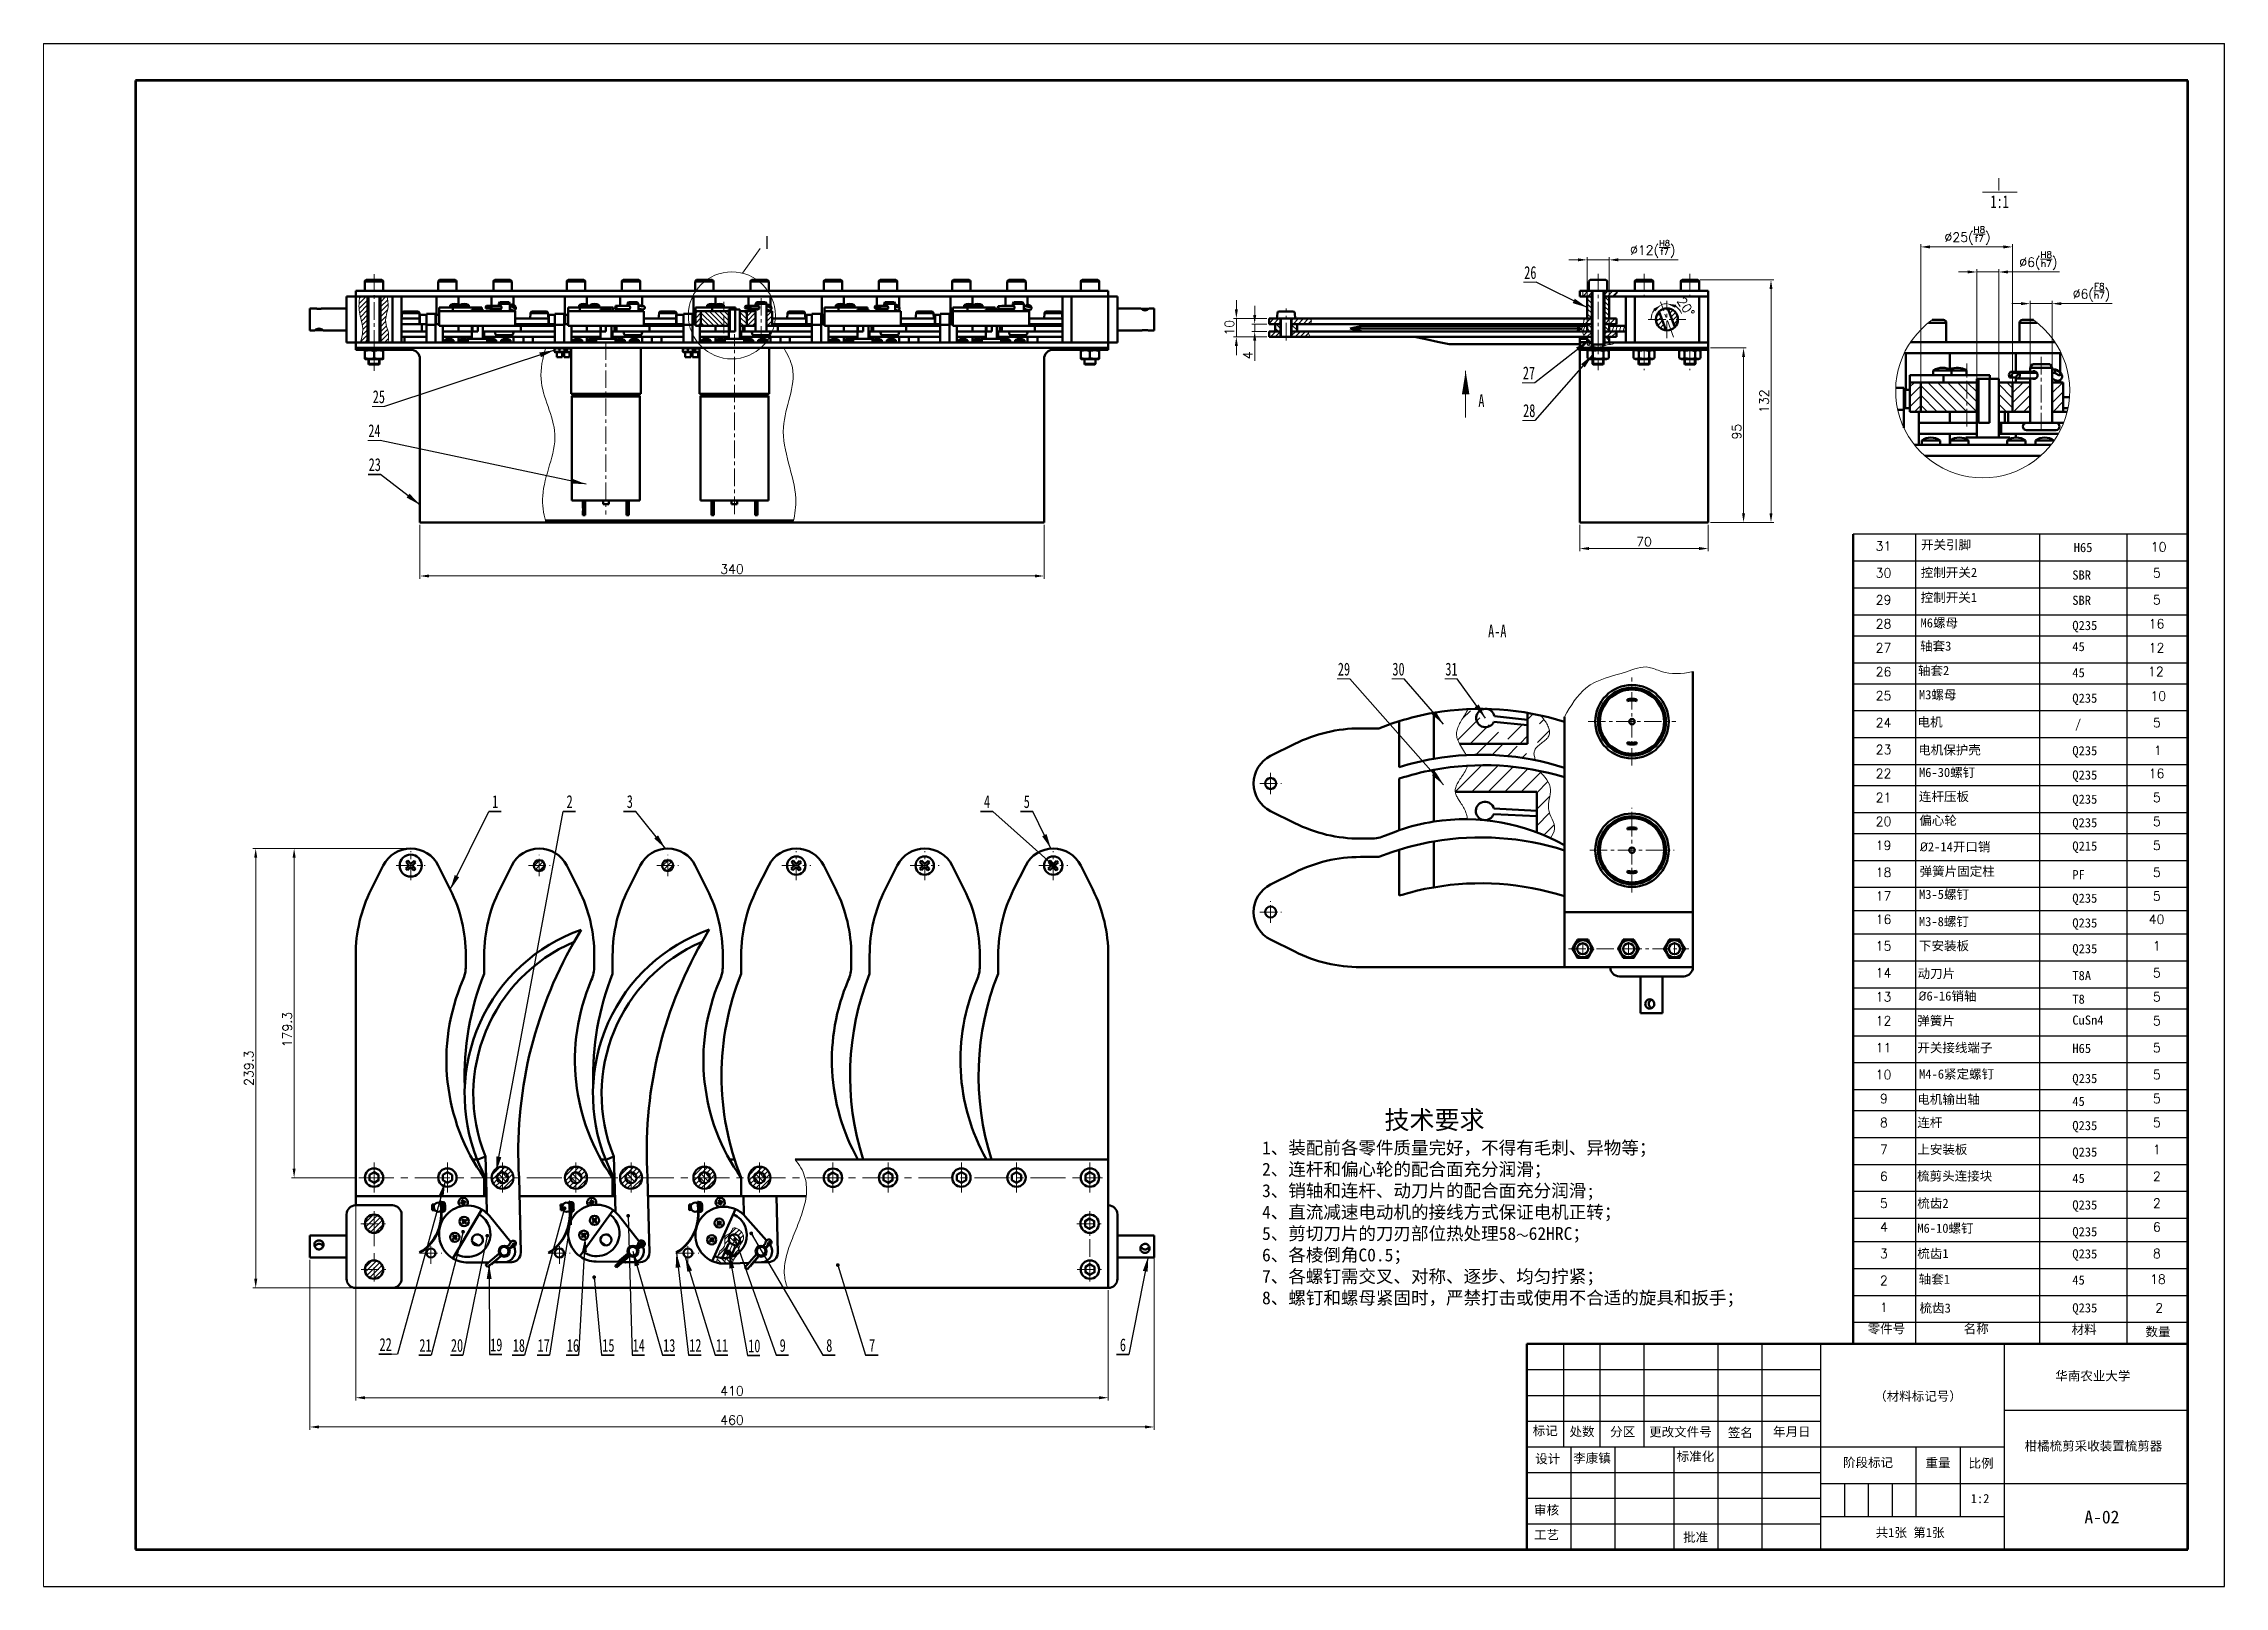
# Model space of a CAD drawing. Header units: millimetres. Extents: x 388 to 982, y 511 to 931.
import ezdxf

# ---------------------------------------------------------------- set-up
doc = ezdxf.new("R2010")
doc.units = ezdxf.units.MM
doc.header["$LTSCALE"] = 0.3
doc.linetypes.add('CENTER', pattern=[50.8, 31.75, -6.35, 6.35, -6.35])
doc.layers.add('10', color=7, linetype='Continuous')
for name, color, linetype, lineweight in [('剖面线', 190, 'Continuous', 18), ('尺寸线', 6, 'Continuous', 18), ('文字', 6, 'Continuous', 18), ('文字 @ 1', 6, 'Continuous', 18), ('粗实线', 7, 'Continuous', 50), ('细实线', 3, 'Continuous', 18), ('细点画线', 1, 'CENTER', 18)]:
    doc.layers.add(name, color=color, linetype=linetype, lineweight=lineweight)
doc.styles.add('SLDTEXTSTYLE0', font='TXT', dxfattribs={"width": 0.7})
doc.styles.get("Standard").update_dxf_attribs({"font": 'txt', "bigfont": 'gbcbig.shx'})
doc.styles.add('我的样式', font='romans.shx', dxfattribs={"height": 2.5, "bigfont": 'chineset.shx'})
doc.dimstyles.new('SLDDIMSTYLE0', dxfattribs={"dimtxt": 0, "dimasz": 4.08, "dimexe": 0, "dimexo": 0.0625, "dimgap": 0, "dimtad": 0, "dimtih": 1, "dimtoh": 1, "dimdec": 0, "dimrnd": 1e-09, "dimzin": 0, "dimdsep": 46, "dimtxsty": 'Standard', "dimsah": 1, "dimcen": 0.09, "dimadec": 0, "dimazin": 0, "dimtfac": 4.08, "dimtdec": 0, "dimtofl": 0, "dimtmove": 0, "dimatfit": 3, "dimfxl": 1, "dimfrac": 2, "dimtolj": 1, "dimtzin": 0, "dimarcsym": 0})
doc.dimstyles.new('SLDDIMSTYLE1', dxfattribs={"dimtxt": 0, "dimasz": 1.016, "dimexe": 0, "dimexo": 0.0625, "dimgap": 0, "dimtad": 0, "dimtih": 1, "dimtoh": 1, "dimdec": 0, "dimrnd": 1e-09, "dimzin": 0, "dimdsep": 46, "dimtxsty": 'Standard', "dimblk1": 'DOT', "dimblk2": 'DOT', "dimsah": 1, "dimcen": 0.09, "dimadec": 0, "dimazin": 0, "dimtfac": 1.016, "dimtdec": 0, "dimtofl": 0, "dimtmove": 0, "dimatfit": 3, "dimldrblk": 'DOT', "dimfxl": 1, "dimfrac": 2, "dimtolj": 1, "dimtzin": 0, "dimarcsym": 0})
doc.dimstyles.new('我的样式', dxfattribs={"dimtxt": 2.5, "dimasz": 2.5, "dimexe": 0.75, "dimexo": 0.625, "dimtad": 1, "dimdec": 1, "dimlfac": 2, "dimdsep": 46, "dimtxsty": '我的样式', "dimcen": 2.5, "dimclrd": 256, "dimclre": 256, "dimclrt": 256, "dimadec": 0, "dimazin": 0, "dimtp": 0.018, "dimtm": 0.018, "dimtfac": 1, "dimtdec": 1, "dimtmove": 0, "dimatfit": 3, "dimfxl": 1, "dimlwd": 18, "dimlwe": 18, "dimarcsym": 0})

msp = doc.modelspace()

# ---------------------------------------------------------------- texts
at = {"layer": '文字', "char_height": 3.5, "attachment_point": 1, "style": 'SLDTEXTSTYLE0'}
for s, insert in [('{\\fSimSun|b0|i0|c134|p2;Ι}', (920.117, 894.783)), ('{\\fSimSun|b0|i0|c134|p2;1:1}', (918.317, 890.08)), ('{\\fSimSun|b0|i0|c134|p2;Ι}', (584.59, 878.969)), ('{\\fSimSun|b0|i0|c134|p2;A}', (778.829, 835.877)), ('{\\fSimSun|b0|i0|c134|p2;A-A}', (781.49, 773.173))]:
    msp.add_mtext(s, dxfattribs=dict(at, insert=insert))
at = {"layer": '文字 @ 1', "lineweight": -3, "char_height": 2.5, "width": 27.55206, "attachment_point": 1, "style": '我的样式'}
for s, insert in [('{\\fSimSun|b0|i0|c134|p2;开关引脚}', (899.402, 796.179)), ('31', (887.057, 795.827)), ('{\\fSimSun|b0|i0|c134|p2;H65}', (941.004, 795.42)), ('1{\\Fromans,chineset|c134;0}', (961.992, 795.581)), ('30', (887.057, 788.5)), ('{\\fSimSun|b0|i0|c134|p2;控制开关2}', (899.349, 788.625)), ('{\\fSimSun|b0|i0|c134|p2;SBR}', (940.608, 787.915)), ('5', (962.586, 788.5)), ('29', (887.057, 781.173)), ('{\\fSimSun|b0|i0|c134|p2;控制开关1}', (899.319, 781.819)), ('{\\fSimSun|b0|i0|c134|p2;SBR}', (940.608, 781.053)), ('5', (962.586, 781.173)), ('28', (887.057, 774.648)), ('{\\fSimSun|b0|i0|c134|p2;M6螺母}', (899.268, 774.9)), ('{\\fSimSun|b0|i0|c134|p2;Q235}', (940.625, 774.192)), ('16', (961.413, 774.648)), ('27', (887.057, 768.123)), ('{\\fSimSun|b0|i0|c134|p2;轴套3}', (899.151, 768.583)), ('{\\fSimSun|b0|i0|c134|p2;45}', (940.625, 768.451)), ('12', (961.413, 768.123)), ('26', (887.057, 761.598)), ('{\\fSimSun|b0|i0|c134|p2;轴套2}', (898.569, 761.923)), ('{\\fSimSun|b0|i0|c134|p2;45}', (940.625, 761.346)), ('12', (961.235, 761.658)), ('25', (887.057, 755.073)), ('{\\fSimSun|b0|i0|c134|p2;M3螺母}', (898.836, 755.333)), ('{\\fSimSun|b0|i0|c134|p2;Q235}', (940.625, 754.405)), ('1{\\Fromans,chineset|c134;0}', (961.887, 754.956)), ('24', (887.057, 747.746)), ('{\\fSimSun|b0|i0|c134|p2;电机}', (898.463, 747.905)), ('{\\fSimSun|b0|i0|c134|p2;/}', (941.348, 747.379)), ('5', (962.586, 747.746)), ('23', (887.057, 740.419)), ('{\\fSimSun|b0|i0|c134|p2;电机保护壳}', (898.658, 740.313)), ('{\\fSimSun|b0|i0|c134|p2;Q235}', (940.625, 740.096)), ('1', (962.834, 740.18)), ('22', (887.057, 733.894)), ('{\\fSimSun|b0|i0|c0|p2;M6\\fSimSun|b0|i0|c134|p2;-\\fSimSun|b0|i0|c0|p2;30\\fSimSun|b0|i0|c134|p2;螺钉}', (898.851, 734.191)), ('{\\fSimSun|b0|i0|c134|p2;Q235}', (940.625, 733.476)), ('16', (961.413, 733.894)), ('21', (887.057, 727.369)), ('{\\fSimSun|b0|i0|c134|p2;连杆压板}', (898.841, 727.627)), ('{\\fSimSun|b0|i0|c134|p2;Q235}', (940.625, 726.901)), ('5', (962.586, 727.369)), ('20', (887.057, 720.844)), ('{\\fSimSun|b0|i0|c134|p2;偏心轮}', (898.934, 721.12)), ('{\\fSimSun|b0|i0|c134|p2;Q235}', (940.625, 720.505)), ('5', (962.586, 720.844)), ('19', (887.057, 714.318)), ('{\\fISOCPEUR|b0|i0|c0|p34;%%C\\fSimSun|b0|i0|c0|p2;2\\fSimSun|b0|i0|c134|p2;-\\fSimSun|b0|i0|c0|p2;14\\fSimSun|b0|i0|c134|p2;开口销}', (899.12, 713.927)), ('{\\fSimSun|b0|i0|c134|p2;Q215}', (940.625, 714.137)), ('5', (962.586, 714.318)), ('18', (887.057, 706.992)), ('{\\fSimSun|b0|i0|c134|p2;弹簧片固定柱}', (899.027, 707.27)), ('5', (962.586, 706.992)), ('{\\fSimSun|b0|i0|c0|p2;M3\\fSimSun|b0|i0|c134|p2;-\\fSimSun|b0|i0|c0|p2;5\\fSimSun|b0|i0|c134|p2;螺钉}', (898.855, 700.993)), ('{\\fSimSun|b0|i0|c134|p2;PF}', (940.625, 706.345)), ('17', (887.057, 700.534)), ('{\\fSimSun|b0|i0|c134|p2;Q235}', (940.625, 699.949)), ('5', (962.586, 700.534)), ('16', (887.057, 694.179)), ('{\\fSimSun|b0|i0|c0|p2;M3\\fSimSun|b0|i0|c134|p2;-\\fSimSun|b0|i0|c0|p2;8\\fSimSun|b0|i0|c134|p2;螺钉}', (898.83, 693.585)), ('{\\fSimSun|b0|i0|c134|p2;Q235}', (940.625, 693.22)), ('40', (961.413, 694.179)), ('15', (887.057, 686.954)), ('{\\fSimSun|b0|i0|c134|p2;下安装板}', (898.851, 686.991)), ('{\\fSimSun|b0|i0|c134|p2;Q235}', (940.625, 686.197)), ('1', (962.586, 686.954)), ('14', (887.057, 679.627)), ('{\\fSimSun|b0|i0|c134|p2;动刀片}', (898.483, 679.43)), ('{\\fSimSun|b0|i0|c134|p2;T8A}', (940.625, 678.888)), ('5', (962.586, 679.627)), ('13', (887.057, 673.102)), ('{\\fISOCPEUR|b0|i0|c0|p34;%%C\\fSimSun|b0|i0|c0|p2;6\\fSimSun|b0|i0|c134|p2;-\\fSimSun|b0|i0|c0|p2;16\\fSimSun|b0|i0|c134|p2;销轴}', (898.726, 673.315)), ('{\\fSimSun|b0|i0|c134|p2;T8}', (940.625, 672.459)), ('5', (962.586, 673.102)), ('12', (887.057, 666.576)), ('{\\fSimSun|b0|i0|c134|p2;弹簧片}', (898.403, 666.576)), ('{\\fSimSun|b0|i0|c134|p2;CuSn4}', (940.625, 666.759)), ('5', (962.586, 666.576)), ('{\\fSimSun|b0|i0|c134|p2;开关接线端子}', (898.403, 659.25)), ('11', (887.057, 659.25)), ('{\\fSimSun|b0|i0|c134|p2;H65}', (940.625, 659.051)), ('5', (962.586, 659.25)), ('10', (887.057, 651.923)), ('{\\fSimSun|b0|i0|c0|p2;M4\\fSimSun|b0|i0|c134|p2;-\\fSimSun|b0|i0|c0|p2;6\\fSimSun|b0|i0|c134|p2;紧定螺钉}', (898.876, 652.077)), ('{\\fSimSun|b0|i0|c134|p2;Q235}', (940.625, 650.857)), ('5', (962.586, 651.923)), ('9', (888.23, 645.398)), ('{\\fSimSun|b0|i0|c134|p2;电机输出轴}', (898.403, 645.192)), ('{\\fSimSun|b0|i0|c134|p2;45}', (940.625, 644.629)), ('5', (962.586, 645.398)), ('8', (888.23, 638.872)), ('{\\fSimSun|b0|i0|c134|p2;连杆}', (898.403, 638.872)), ('{\\fSimSun|b0|i0|c134|p2;Q235}', (940.625, 638.044)), ('5', (962.586, 638.872)), ('7', (888.23, 631.545)), ('{\\fSimSun|b0|i0|c134|p2;上安装板}', (898.403, 631.545)), ('{\\fSimSun|b0|i0|c134|p2;Q235}', (940.625, 630.834)), ('1', (962.586, 631.545)), ('6', (888.23, 624.219)), ('{\\fSimSun|b0|i0|c134|p2;梳剪头连接块}', (898.349, 624.313)), ('2', (962.586, 624.219)), ('{\\fSimSun|b0|i0|c134|p2;45}', (940.625, 623.659)), ('5', (888.23, 616.892)), ('{\\fSimSun|b0|i0|c134|p2;梳齿2}', (898.403, 616.892)), ('{\\fSimSun|b0|i0|c134|p2;Q235}', (940.625, 616.437)), ('2', (962.586, 616.892)), ('4', (888.23, 610.434)), ('{\\fSimSun|b0|i0|c0|p2;M6\\fSimSun|b0|i0|c134|p2;-\\fSimSun|b0|i0|c0|p2;10\\fSimSun|b0|i0|c134|p2;螺钉}', (898.403, 610.102)), ('{\\fSimSun|b0|i0|c134|p2;Q235}', (940.625, 609.148)), ('6', (962.586, 610.434)), ('3', (888.23, 603.209)), ('{\\fSimSun|b0|i0|c134|p2;梳齿1}', (898.403, 603.209)), ('{\\fSimSun|b0|i0|c134|p2;Q235}', (940.625, 603.118)), ('8', (962.586, 603.209)), ('2', (888.23, 595.882)), ('{\\fSimSun|b0|i0|c134|p2;轴套1}', (898.783, 596.21)), ('{\\fSimSun|b0|i0|c134|p2;45}', (940.625, 595.987)), ('18', (961.793, 596.21)), ('1', (888.23, 588.556)), ('{\\fSimSun|b0|i0|c134|p2;梳齿3}', (899.015, 588.366)), ('{\\fSimSun|b0|i0|c134|p2;Q235}', (940.625, 588.416)), ('2', (963.198, 588.366)), ('{\\fSimSun|b0|i0|c134|p2;零件号}', (884.859, 582.758)), ('{\\fSimSun|b0|i0|c134|p2;名称}', (911.028, 582.765)), ('{\\fSimSun|b0|i0|c134|p2;材料}', (940.422, 582.543)), ('{\\fSimSun|b0|i0|c134|p2;数量}', (960.554, 581.919))]:
    msp.add_mtext(s, dxfattribs=dict(at, insert=insert))
at = {"layer": '文字 @ 1', "insert": (719.916, 640.828), "char_height": 2.5, "attachment_point": 1, "style": '我的样式'}
msp.add_mtext_dynamic_manual_height_columns('{\\fSimSun|b0|i0|c134|p2;\\H1.4x;              \\H1.4286x;技术要求\\Fromans,chineset|c134;\\P\\f@SimSun|b0|i0|c134|p2;\\H0.7x;1\\fSimSun|b0|i0|c134|p2;、装配前各零件质量完好，不得有毛刺、异物等；\\P2、连杆和偏心轮的配合面充分润滑；\\P3、销轴和连杆、动刀片的配合面充分润滑;\\P4、直流减速电动机的接线方式保证电机正转； \\P5、剪切刀片的刀刃部位热处理58\\H0.71427x;～\\H1.4x;62HRC；\\P6、各棱倒角C0.5；\\P7、各螺钉需交叉、对称、逐步、均匀拧紧；\\P\\H0.99998x;8、螺钉和螺母紧固时，严禁打击或使用不合适的旋具和扳手；}', width=137.93549, gutter_width=12.5, heights=[0], dxfattribs=at)
at = {"layer": '文字 @ 1', "lineweight": -3, "attachment_point": 1, "style": '我的样式'}
for s, width, gutter_width, insert, char_height in [('{\\fSimSun|b0|i0|c134|p2;华南农业大学}', 32.01765, 17.5, (935.978, 569.889), 2.5), ('\\pi9.1103;{\\fSimSun|b0|i0|c134|p2;（材料标记号）}', 39.08171, 12.5, (877.545, 564.365), 2.5), ('\\pi1.6042;{\\fSimSun|b0|i0|c134|p2;标记}', 10, 12.5, (792.04, 554.982), 2.5), ('\\pi1.625;{\\fSimSun|b0|i0|c134|p2;处数}', 10, 12.5, (802.04, 554.739), 2.5), ('\\pi2.6875;{\\fSimSun|b0|i0|c134|p2;分区}', 12, 12.5, (812.04, 554.696), 2.5), ('\\pi1.3125;{\\fSimSun|b0|i0|c134|p2;更改文件号}', 20, 12.5, (824.04, 554.644), 2.5), ('\\pi2.7431;{\\fSimSun|b0|i0|c134|p2;签名}', 12, 12.5, (844.04, 554.458), 2.5), ('\\pi3.0625;{\\fSimSun|b0|i0|c134|p2;年月日}', 16, 12.5, (856.04, 554.724), 2.5), ('\\pi1.6181;{\\fSimSun|b0|i0|c134|p2;设计}', 10, 12.5, (792.726, 547.337), 2.5), ('\\pi0.62811;{\\fSimSun|b0|i0|c134|p2;李康镇}', 11.61732, 12.5, (804.04, 547.52), 2.5), ('\\pi0.81944;{\\fSimSun|b0|i0|c134|p2;标准化}', 12, 12.5, (832.04, 547.966), 2.5), ('\\pi6.1181;{\\fSimSun|b0|i0|c134|p2;阶段标记}', 26, 12.5, (872.04, 546.329), 2.5), ('\\pi2.5903;{\\fSimSun|b0|i0|c134|p2;重量}', 12, 12.5, (898.04, 546.218), 2.5), ('{\\fSimSun|b0|i0|c134|p2;比例}', 12, 12.5, (912.356, 546.12), 2.5), ('\\pi5.5903;{\\fSimSun|b0|i0|c134|p2;柑橘梳剪采收装置梳剪器}', 50, 12.5, (922.04, 550.82), 2.5), ('{\\fSimSun|b0|i0|c134|p2;1:2}', 12, 12.5, (912.939, 536.494), 2.5), ('{\\fSimSun|b0|i0|c134|p2;审核}', 12, 12.5, (793.997, 533.386), 2.5), ('{\\fSimSun|b0|i0|c134|p2;A-02}', 12, 12.5, (943.912, 531.978), 3.5), ('\\pi2.6458;{\\fSimSun|b0|i0|c134|p2;工艺}', 12, 12.5, (791.355, 526.633), 2.5), ('\\pi2.5903;{\\fSimSun|b0|i0|c134|p2;批准}', 12, 12.5, (832.04, 525.971), 2.5), ('\\pi15.016;{\\fSimSun|b0|i0|c134|p2;共1张\\Fromans,chineset|c134; \\fSimSun|b0|i0|c134|p2;第1张}', 50, 12.5, (872.04, 527.252), 2.5)]:
    msp.add_mtext_dynamic_manual_height_columns(s, width=width, gutter_width=gutter_width, heights=[0], dxfattribs=dict(at, insert=insert, char_height=char_height))
at = {"layer": '细实线', "char_height": 3.5, "attachment_point": 1, "style": 'SLDTEXTSTYLE0'}
for s, insert in [('26', (791.327, 870.782)), ('27', (790.956, 843.451)), ('25', (477.695, 836.967)), ('28', (791.026, 833.194)), ('24', (476.488, 827.712)), ('29', (740.56, 762.818)), ('30', (755.418, 762.818)), ('31', (769.845, 762.818))]:
    msp.add_mtext(s, dxfattribs=dict(at, insert=insert))

# ---------------------------------------------------------------- blocks, each defined once
blk = doc.blocks.new('SW_NOTE_0')
at = {"layer": '10', "color": 0}
for p, q in [((0, 0), (3.38, 0)), ((3.38, 0), (0, 0)), ((0, 0), (3.38, 0)), ((3.38, 0), (0, 0)), ((0, 0), (3.38, 0)), ((3.38, 0), (0, 0))]:
    blk.add_line(p, q, dxfattribs=at)
at = {"layer": '10', "color": 0, "insert": (0.92, 4.42), "char_height": 3.5, "attachment_point": 1, "style": 'SLDTEXTSTYLE0'}
blk.add_mtext('1', dxfattribs=at)
blk = doc.blocks.new('SW_NOTE_1')
at = {"layer": '10', "color": 0}
for p, q in [((0, 0), (3.38, 0)), ((3.38, 0), (0, 0)), ((0, 0), (3.38, 0)), ((3.38, 0), (0, 0)), ((0, 0), (3.38, 0)), ((3.38, 0), (0, 0))]:
    blk.add_line(p, q, dxfattribs=at)
at = {"layer": '10', "color": 0, "insert": (0.92, 4.42), "char_height": 3.5, "attachment_point": 1, "style": 'SLDTEXTSTYLE0'}
blk.add_mtext('2', dxfattribs=at)
blk = doc.blocks.new('SW_NOTE_2')
at = {"layer": '10', "color": 0}
for p, q in [((-3.38, 0), (0, 0)), ((0, 0), (-3.38, 0)), ((-3.38, 0), (0, 0)), ((0, 0), (-3.38, 0)), ((-3.38, 0), (0, 0)), ((0, 0), (-3.38, 0))]:
    blk.add_line(p, q, dxfattribs=at)
at = {"layer": '10', "color": 0, "insert": (-2.46, 4.42), "char_height": 3.5, "attachment_point": 1, "style": 'SLDTEXTSTYLE0'}
blk.add_mtext('3', dxfattribs=at)
blk = doc.blocks.new('SW_NOTE_3')
at = {"layer": '10', "color": 0}
for p, q in [((-3.38, 0), (0, 0)), ((0, 0), (-3.38, 0)), ((-3.38, 0), (0, 0)), ((0, 0), (-3.38, 0)), ((-3.38, 0), (0, 0)), ((0, 0), (-3.38, 0))]:
    blk.add_line(p, q, dxfattribs=at)
at = {"layer": '10', "color": 0, "insert": (-2.46, 4.42), "char_height": 3.5, "attachment_point": 1, "style": 'SLDTEXTSTYLE0'}
blk.add_mtext('4', dxfattribs=at)
blk = doc.blocks.new('_DOT')
at = {"color": 0, "linetype": 'ByBlock', "lineweight": -2}
blk.add_line((-0.5, 0), (-1, 0), dxfattribs=at)
at = {"color": 0, "linetype": 'ByBlock', "const_width": 0.5}
blk.add_lwpolyline([(-0.25, 0, 1), (0.25, 0, 1)], format="xyb", close=True, dxfattribs=at)
blk = doc.blocks.new('SW_NOTE_4')
at = {"layer": '10', "color": 0}
for p, q in [((-3.38, 0), (0, 0)), ((0, 0), (-3.38, 0)), ((-3.38, 0), (0, 0)), ((0, 0), (-3.38, 0)), ((-3.38, 0), (0, 0)), ((0, 0), (-3.38, 0))]:
    blk.add_line(p, q, dxfattribs=at)
at = {"layer": '10', "color": 0, "insert": (-2.46, 4.42), "char_height": 3.5, "attachment_point": 1, "style": 'SLDTEXTSTYLE0'}
blk.add_mtext('5', dxfattribs=at)
blk = doc.blocks.new('SW_NOTE_5')
at = {"layer": '10', "color": 0}
for p, q in [((-3.38, 0), (0, 0)), ((0, 0), (-3.38, 0)), ((-3.38, 0), (0, 0)), ((0, 0), (-3.38, 0)), ((-3.38, 0), (0, 0)), ((0, 0), (-3.38, 0))]:
    blk.add_line(p, q, dxfattribs=at)
at = {"layer": '10', "color": 0, "insert": (-2.46, 4.42), "char_height": 3.5, "attachment_point": 1, "style": 'SLDTEXTSTYLE0'}
blk.add_mtext('6', dxfattribs=at)
blk = doc.blocks.new('SW_NOTE_6')
at = {"layer": '10', "color": 0}
for p, q in [((0, 0), (3.38, 0)), ((3.38, 0), (0, 0)), ((0, 0), (3.38, 0)), ((3.38, 0), (0, 0)), ((0, 0), (3.38, 0)), ((3.38, 0), (0, 0))]:
    blk.add_line(p, q, dxfattribs=at)
at = {"layer": '10', "color": 0, "insert": (0.93, 4.42), "char_height": 3.5, "attachment_point": 1, "style": 'SLDTEXTSTYLE0'}
blk.add_mtext('7', dxfattribs=at)
blk = doc.blocks.new('SW_NOTE_7')
at = {"layer": '10', "color": 0}
for p, q in [((0, 0), (3.38, 0)), ((3.38, 0), (0, 0)), ((0, 0), (3.38, 0)), ((3.38, 0), (0, 0)), ((0, 0), (3.38, 0)), ((3.38, 0), (0, 0))]:
    blk.add_line(p, q, dxfattribs=at)
at = {"layer": '10', "color": 0, "insert": (0.93, 4.42), "char_height": 3.5, "attachment_point": 1, "style": 'SLDTEXTSTYLE0'}
blk.add_mtext('8', dxfattribs=at)
blk = doc.blocks.new('SW_NOTE_8')
at = {"layer": '10', "color": 0}
for p, q in [((0, 0), (3.38, 0)), ((3.38, 0), (0, 0)), ((0, 0), (3.38, 0)), ((3.38, 0), (0, 0)), ((0, 0), (3.38, 0)), ((3.38, 0), (0, 0))]:
    blk.add_line(p, q, dxfattribs=at)
at = {"layer": '10', "color": 0, "insert": (0.93, 4.42), "char_height": 3.5, "attachment_point": 1, "style": 'SLDTEXTSTYLE0'}
blk.add_mtext('9', dxfattribs=at)
blk = doc.blocks.new('SW_NOTE_9')
at = {"layer": '10', "color": 0}
for p, q in [((0, 0), (3.38, 0)), ((3.38, 0), (0, 0)), ((0, 0), (3.38, 0)), ((3.38, 0), (0, 0)), ((0, 0), (3.38, 0)), ((3.38, 0), (0, 0))]:
    blk.add_line(p, q, dxfattribs=at)
at = {"layer": '10', "color": 0, "insert": (0.16, 4.42), "char_height": 3.5, "attachment_point": 1, "style": 'SLDTEXTSTYLE0'}
blk.add_mtext('10', dxfattribs=at)
blk = doc.blocks.new('SW_NOTE_10')
at = {"layer": '10', "color": 0}
for p, q in [((0, 0), (3.38, 0)), ((3.38, 0), (0, 0)), ((0, 0), (3.38, 0)), ((3.38, 0), (0, 0)), ((0, 0), (3.38, 0)), ((3.38, 0), (0, 0))]:
    blk.add_line(p, q, dxfattribs=at)
at = {"layer": '10', "color": 0, "insert": (0.16, 4.42), "char_height": 3.5, "attachment_point": 1, "style": 'SLDTEXTSTYLE0'}
blk.add_mtext('11', dxfattribs=at)
blk = doc.blocks.new('SW_NOTE_11')
at = {"layer": '10', "color": 0}
for p, q in [((0, 0), (3.38, 0)), ((3.38, 0), (0, 0)), ((0, 0), (3.38, 0)), ((3.38, 0), (0, 0)), ((0, 0), (3.38, 0)), ((3.38, 0), (0, 0))]:
    blk.add_line(p, q, dxfattribs=at)
at = {"layer": '10', "color": 0, "insert": (0.16, 4.42), "char_height": 3.5, "attachment_point": 1, "style": 'SLDTEXTSTYLE0'}
blk.add_mtext('12', dxfattribs=at)
blk = doc.blocks.new('SW_NOTE_12')
at = {"layer": '10', "color": 0}
for p, q in [((0, 0), (3.38, 0)), ((3.38, 0), (0, 0)), ((0, 0), (3.38, 0)), ((3.38, 0), (0, 0)), ((0, 0), (3.38, 0)), ((3.38, 0), (0, 0))]:
    blk.add_line(p, q, dxfattribs=at)
at = {"layer": '10', "color": 0, "insert": (0.16, 4.42), "char_height": 3.5, "attachment_point": 1, "style": 'SLDTEXTSTYLE0'}
blk.add_mtext('13', dxfattribs=at)
blk = doc.blocks.new('SW_NOTE_13')
at = {"layer": '10', "color": 0}
for p, q in [((0, 0), (3.38, 0)), ((3.38, 0), (0, 0)), ((0, 0), (3.38, 0)), ((3.38, 0), (0, 0)), ((0, 0), (3.38, 0)), ((3.38, 0), (0, 0))]:
    blk.add_line(p, q, dxfattribs=at)
at = {"layer": '10', "color": 0, "insert": (0.16, 4.42), "char_height": 3.5, "attachment_point": 1, "style": 'SLDTEXTSTYLE0'}
blk.add_mtext('14', dxfattribs=at)
blk = doc.blocks.new('SW_NOTE_14')
at = {"layer": '10', "color": 0}
for p, q in [((0, 0), (3.38, 0)), ((3.38, 0), (0, 0)), ((0, 0), (3.38, 0)), ((3.38, 0), (0, 0)), ((0, 0), (3.38, 0)), ((3.38, 0), (0, 0))]:
    blk.add_line(p, q, dxfattribs=at)
at = {"layer": '10', "color": 0, "insert": (0.16, 4.42), "char_height": 3.5, "attachment_point": 1, "style": 'SLDTEXTSTYLE0'}
blk.add_mtext('15', dxfattribs=at)
blk = doc.blocks.new('SW_NOTE_15')
at = {"layer": '10', "color": 0}
for p, q in [((-3.38, 0), (0, 0)), ((0, 0), (-3.38, 0)), ((-3.38, 0), (0, 0)), ((0, 0), (-3.38, 0)), ((-3.38, 0), (0, 0)), ((0, 0), (-3.38, 0))]:
    blk.add_line(p, q, dxfattribs=at)
at = {"layer": '10', "color": 0, "insert": (-3.23, 4.42), "char_height": 3.5, "attachment_point": 1, "style": 'SLDTEXTSTYLE0'}
blk.add_mtext('16', dxfattribs=at)
blk = doc.blocks.new('SW_NOTE_16')
at = {"layer": '10', "color": 0}
for p, q in [((-3.38, 0), (0, 0)), ((0, 0), (-3.38, 0)), ((-3.38, 0), (0, 0)), ((0, 0), (-3.38, 0)), ((-3.38, 0), (0, 0)), ((0, 0), (-3.38, 0))]:
    blk.add_line(p, q, dxfattribs=at)
at = {"layer": '10', "color": 0, "insert": (-3.23, 4.42), "char_height": 3.5, "attachment_point": 1, "style": 'SLDTEXTSTYLE0'}
blk.add_mtext('17', dxfattribs=at)
blk = doc.blocks.new('SW_NOTE_17')
at = {"layer": '10', "color": 0}
for p, q in [((-3.38, 0), (0, 0)), ((0, 0), (-3.38, 0)), ((-3.38, 0), (0, 0)), ((0, 0), (-3.38, 0)), ((-3.38, 0), (0, 0)), ((0, 0), (-3.38, 0))]:
    blk.add_line(p, q, dxfattribs=at)
at = {"layer": '10', "color": 0, "insert": (-3.23, 4.42), "char_height": 3.5, "attachment_point": 1, "style": 'SLDTEXTSTYLE0'}
blk.add_mtext('18', dxfattribs=at)
blk = doc.blocks.new('SW_NOTE_18')
at = {"layer": '10', "color": 0}
for p, q in [((0, 0), (3.38, 0)), ((3.38, 0), (0, 0)), ((0, 0), (3.38, 0)), ((3.38, 0), (0, 0)), ((0, 0), (3.38, 0)), ((3.38, 0), (0, 0))]:
    blk.add_line(p, q, dxfattribs=at)
at = {"layer": '10', "color": 0, "insert": (0.16, 4.42), "char_height": 3.5, "attachment_point": 1, "style": 'SLDTEXTSTYLE0'}
blk.add_mtext('19', dxfattribs=at)
blk = doc.blocks.new('SW_NOTE_19')
at = {"layer": '10', "color": 0}
for p, q in [((-3.38, 0), (0, 0)), ((0, 0), (-3.38, 0)), ((-3.38, 0), (0, 0)), ((0, 0), (-3.38, 0)), ((-3.38, 0), (0, 0)), ((0, 0), (-3.38, 0))]:
    blk.add_line(p, q, dxfattribs=at)
at = {"layer": '10', "color": 0, "insert": (-3.23, 4.42), "char_height": 3.5, "attachment_point": 1, "style": 'SLDTEXTSTYLE0'}
blk.add_mtext('20', dxfattribs=at)
blk = doc.blocks.new('SW_NOTE_20')
at = {"layer": '10', "color": 0}
for p, q in [((-3.38, 0), (0, 0)), ((0, 0), (-3.38, 0)), ((-3.38, 0), (0, 0)), ((0, 0), (-3.38, 0)), ((-3.38, 0), (0, 0)), ((0, 0), (-3.38, 0))]:
    blk.add_line(p, q, dxfattribs=at)
at = {"layer": '10', "color": 0, "insert": (-3.23, 4.42), "char_height": 3.5, "attachment_point": 1, "style": 'SLDTEXTSTYLE0'}
blk.add_mtext('21', dxfattribs=at)
blk = doc.blocks.new('SW_NOTE_21')
at = {"layer": '10', "color": 0}
for p, q in [((-3.38, 0), (0, 0)), ((0, 0), (-3.38, 0)), ((-3.38, 0), (0, 0)), ((0, 0), (-3.38, 0)), ((-3.38, 0), (0, 0)), ((0, 0), (-3.38, 0))]:
    blk.add_line(p, q, dxfattribs=at)
at = {"layer": '10', "color": 0, "insert": (-3.23, 4.42), "char_height": 3.5, "attachment_point": 1, "style": 'SLDTEXTSTYLE0'}
blk.add_mtext('22', dxfattribs=at)
blk = doc.blocks.new('SW_NOTE_22')
at = {"layer": '10', "color": 0}
for p, q in [((-3.38, 0), (0, 0)), ((0, 0), (-3.38, 0)), ((-3.38, 0), (0, 0)), ((0, 0), (-3.38, 0)), ((-3.38, 0), (0, 0)), ((0, 0), (-3.38, 0))]:
    blk.add_line(p, q, dxfattribs=at)
at = {"layer": '10', "color": 0, "insert": (-3.23, 4.42), "char_height": 3.5, "attachment_point": 1, "style": 'SLDTEXTSTYLE0'}
blk.add_mtext('23', dxfattribs=at)
blk = doc.blocks.new('*D34')
at = {"layer": 'Defpoints', "color": 0, "transparency": 16777216}
for p in [(473.04, 617.58), (678.04, 592.58), (678.04, 562.7)]:
    blk.add_point(p, dxfattribs=at)
at = {"layer": '尺寸线', "linetype": 'Continuous', "lineweight": 18, "transparency": 16777216}
for p, q in [((473.04, 616.96), (473.04, 561.95)), ((678.04, 591.96), (678.04, 561.95)), ((475.54, 562.7), (675.54, 562.7))]:
    blk.add_line(p, q, dxfattribs=at)
at = {"layer": '尺寸线', "transparency": 16777216}
for points in [[(475.54, 563.11), (475.54, 562.28), (473.04, 562.7)], [(675.54, 563.11), (675.54, 562.28), (678.04, 562.7)]]:
    blk.add_solid(points, dxfattribs=at)
at = {"layer": '尺寸线', "transparency": 16777216, "insert": (575.54, 564.57), "char_height": 2.5, "attachment_point": 5, "style": '我的样式'}
blk.add_mtext('410', dxfattribs=at)
blk = doc.blocks.new('*D35')
at = {"layer": 'Defpoints', "color": 0, "transparency": 16777216}
for p in [(690.54, 606.83), (460.54, 600.83), (690.54, 554.74)]:
    blk.add_point(p, dxfattribs=at)
at = {"layer": '尺寸线', "linetype": 'Continuous', "lineweight": 18, "transparency": 16777216}
for p, q in [((690.54, 606.21), (690.54, 553.99)), ((460.54, 600.21), (460.54, 553.99)), ((463.04, 554.74), (688.04, 554.74))]:
    blk.add_line(p, q, dxfattribs=at)
at = {"layer": '尺寸线', "transparency": 16777216}
for points in [[(463.04, 555.15), (463.04, 554.32), (460.54, 554.74)], [(688.04, 555.15), (688.04, 554.32), (690.54, 554.74)]]:
    blk.add_solid(points, dxfattribs=at)
at = {"layer": '尺寸线', "transparency": 16777216, "insert": (575.54, 556.61), "char_height": 2.5, "attachment_point": 5, "style": '我的样式'}
blk.add_mtext('460', dxfattribs=at)
blk = doc.blocks.new('*D36')
at = {"layer": 'Defpoints', "color": 0, "transparency": 16777216}
for p in [(445.81, 712.22), (488.04, 712.22), (478.04, 592.58)]:
    blk.add_point(p, dxfattribs=at)
at = {"layer": '尺寸线', "linetype": 'Continuous', "lineweight": 18, "transparency": 16777216}
for p, q in [((487.41, 712.22), (445.06, 712.22)), ((445.81, 595.08), (445.81, 709.72)), ((477.41, 592.58), (445.06, 592.58))]:
    blk.add_line(p, q, dxfattribs=at)
at = {"layer": '尺寸线', "transparency": 16777216}
for points in [[(445.39, 709.72), (446.23, 709.72), (445.81, 712.22)], [(445.39, 595.08), (446.23, 595.08), (445.81, 592.58)]]:
    blk.add_solid(points, dxfattribs=at)
at = {"layer": '尺寸线', "transparency": 16777216, "insert": (443.94, 652.4), "char_height": 2.5, "attachment_point": 5, "rotation": 90, "style": '我的样式'}
blk.add_mtext('239.3', dxfattribs=at)
blk = doc.blocks.new('*D37')
at = {"layer": 'Defpoints', "color": 0, "transparency": 16777216}
for p in [(488.04, 712.22), (456.27, 622.58), (473.93, 622.58)]:
    blk.add_point(p, dxfattribs=at)
at = {"layer": '尺寸线', "linetype": 'Continuous', "lineweight": 18, "transparency": 16777216}
for p, q in [((487.41, 712.22), (455.52, 712.22)), ((456.27, 709.72), (456.27, 625.08)), ((473.31, 622.58), (455.52, 622.58))]:
    blk.add_line(p, q, dxfattribs=at)
at = {"layer": '尺寸线', "transparency": 16777216}
for points in [[(455.86, 709.72), (456.69, 709.72), (456.27, 712.22)], [(455.86, 625.08), (456.69, 625.08), (456.27, 622.58)]]:
    blk.add_solid(points, dxfattribs=at)
at = {"layer": '尺寸线', "transparency": 16777216, "insert": (454.4, 662.92), "char_height": 2.5, "attachment_point": 5, "rotation": 90, "style": '我的样式'}
blk.add_mtext('179.3', dxfattribs=at)
blk = doc.blocks.new('*D38')
at = {"layer": 'Defpoints', "color": 0, "transparency": 16777216}
for p in [(490.54, 801), (660.54, 801), (660.54, 786.41)]:
    blk.add_point(p, dxfattribs=at)
at = {"layer": '尺寸线', "linetype": 'Continuous', "lineweight": 18, "transparency": 16777216}
for p, q in [((490.54, 800.38), (490.54, 785.66)), ((660.54, 800.38), (660.54, 785.66)), ((493.04, 786.41), (658.04, 786.41))]:
    blk.add_line(p, q, dxfattribs=at)
at = {"layer": '尺寸线', "transparency": 16777216}
for points in [[(493.04, 786.82), (493.04, 785.99), (490.54, 786.41)], [(658.04, 786.82), (658.04, 785.99), (660.54, 786.41)]]:
    blk.add_solid(points, dxfattribs=at)
at = {"layer": '尺寸线', "transparency": 16777216, "insert": (575.54, 788.28), "char_height": 2.5, "attachment_point": 5, "style": '我的样式'}
blk.add_mtext('340', dxfattribs=at)
blk = doc.blocks.new('*D39')
at = {"layer": 'Defpoints', "color": 0, "transparency": 16777216}
for p in [(721.83, 856.5), (712.92, 851.5), (721.83, 851.5)]:
    blk.add_point(p, dxfattribs=at)
at = {"layer": '尺寸线', "linetype": 'Continuous', "lineweight": 18, "transparency": 16777216}
for p, q in [((712.92, 859), (712.92, 861.5)), ((721.2, 856.5), (712.17, 856.5)), ((712.92, 856.5), (712.92, 851.5)), ((721.2, 851.5), (712.17, 851.5)), ((712.92, 849), (712.92, 846.5))]:
    blk.add_line(p, q, dxfattribs=at)
at = {"layer": '尺寸线', "transparency": 16777216}
for points in [[(712.5, 859), (713.34, 859), (712.92, 856.5)], [(712.5, 849), (713.34, 849), (712.92, 851.5)]]:
    blk.add_solid(points, dxfattribs=at)
at = {"layer": '尺寸线', "transparency": 16777216, "insert": (711.04, 854), "char_height": 2.5, "attachment_point": 5, "rotation": 90, "style": '我的样式'}
blk.add_mtext('10', dxfattribs=at)
blk = doc.blocks.new('*D40')
at = {"layer": 'Defpoints', "color": 0, "transparency": 16777216}
for p in [(717.91, 853), (721.83, 855), (721.83, 853)]:
    blk.add_point(p, dxfattribs=at)
at = {"layer": '尺寸线', "linetype": 'Continuous', "lineweight": 18, "transparency": 16777216}
for p, q in [((717.91, 857.5), (717.91, 860)), ((721.2, 855), (717.16, 855)), ((721.2, 853), (717.16, 853)), ((717.91, 855), (717.91, 853)), ((717.91, 850.5), (717.91, 844.97))]:
    blk.add_line(p, q, dxfattribs=at)
at = {"layer": '尺寸线', "transparency": 16777216}
for points in [[(717.5, 857.5), (718.33, 857.5), (717.91, 855)], [(717.5, 850.5), (718.33, 850.5), (717.91, 853)]]:
    blk.add_solid(points, dxfattribs=at)
at = {"layer": '尺寸线', "transparency": 16777216, "insert": (716.04, 846.49), "char_height": 2.5, "attachment_point": 5, "rotation": 90, "style": '我的样式'}
blk.add_mtext('4', dxfattribs=at)
blk = doc.blocks.new('*D41')
at = {"layer": 'Defpoints', "color": 0, "transparency": 16777216}
for p in [(838.59, 867), (858.55, 867), (841.46, 801)]:
    blk.add_point(p, dxfattribs=at)
at = {"layer": '尺寸线', "linetype": 'Continuous', "lineweight": 18, "transparency": 16777216}
for p, q in [((839.21, 867), (859.3, 867)), ((858.55, 803.5), (858.55, 864.5)), ((842.09, 801), (859.3, 801))]:
    blk.add_line(p, q, dxfattribs=at)
at = {"layer": '尺寸线', "transparency": 16777216}
for points in [[(858.13, 864.5), (858.96, 864.5), (858.55, 867)], [(858.13, 803.5), (858.96, 803.5), (858.55, 801)]]:
    blk.add_solid(points, dxfattribs=at)
at = {"layer": '尺寸线', "transparency": 16777216, "insert": (856.67, 834), "char_height": 2.5, "attachment_point": 5, "rotation": 90, "style": '我的样式'}
blk.add_mtext('132', dxfattribs=at)
blk = doc.blocks.new('*D42')
at = {"layer": 'Defpoints', "color": 0, "transparency": 16777216}
for p in [(841.46, 848.5), (851.07, 848.5), (841.46, 801)]:
    blk.add_point(p, dxfattribs=at)
at = {"layer": '尺寸线', "linetype": 'Continuous', "lineweight": 18, "transparency": 16777216}
for p, q in [((842.09, 848.5), (851.82, 848.5)), ((851.07, 803.5), (851.07, 846)), ((842.09, 801), (851.82, 801))]:
    blk.add_line(p, q, dxfattribs=at)
at = {"layer": '尺寸线', "transparency": 16777216}
for points in [[(850.65, 846), (851.49, 846), (851.07, 848.5)], [(850.65, 803.5), (851.49, 803.5), (851.07, 801)]]:
    blk.add_solid(points, dxfattribs=at)
at = {"layer": '尺寸线', "transparency": 16777216, "insert": (849.19, 825.71), "char_height": 2.5, "attachment_point": 5, "rotation": 90, "style": '我的样式'}
blk.add_mtext('95', dxfattribs=at)
blk = doc.blocks.new('*D43')
at = {"layer": 'Defpoints', "color": 0, "transparency": 16777216}
for p in [(806.46, 801), (841.46, 801), (841.46, 793.88)]:
    blk.add_point(p, dxfattribs=at)
at = {"layer": '尺寸线', "linetype": 'Continuous', "lineweight": 18, "transparency": 16777216}
for p, q in [((806.46, 800.38), (806.46, 793.13)), ((841.46, 800.38), (841.46, 793.13)), ((808.96, 793.88), (838.96, 793.88))]:
    blk.add_line(p, q, dxfattribs=at)
at = {"layer": '尺寸线', "transparency": 16777216}
for points in [[(808.96, 794.3), (808.96, 793.47), (806.46, 793.88)], [(838.96, 794.3), (838.96, 793.47), (841.46, 793.88)]]:
    blk.add_solid(points, dxfattribs=at)
at = {"layer": '尺寸线', "transparency": 16777216, "insert": (823.96, 795.76), "char_height": 2.5, "attachment_point": 5, "style": '我的样式'}
blk.add_mtext('70', dxfattribs=at)
blk = doc.blocks.new('*D44')
at = {"layer": 'Defpoints', "color": 0, "transparency": 16777216}
for p in [(814.46, 872.48), (808.46, 854), (814.46, 854)]:
    blk.add_point(p, dxfattribs=at)
at = {"layer": '尺寸线', "linetype": 'Continuous', "lineweight": 18, "transparency": 16777216}
for p, q in [((808.46, 854.63), (808.46, 873.23)), ((814.46, 854.63), (814.46, 873.23)), ((805.96, 872.48), (803.46, 872.48)), ((808.46, 872.48), (814.46, 872.48)), ((816.96, 872.48), (833.22, 872.48))]:
    blk.add_line(p, q, dxfattribs=at)
at = {"layer": '尺寸线', "transparency": 16777216}
for points in [[(805.96, 872.9), (805.96, 872.07), (808.46, 872.48)], [(816.96, 872.9), (816.96, 872.07), (814.46, 872.48)]]:
    blk.add_solid(points, dxfattribs=at)
at = {"layer": '尺寸线', "transparency": 16777216, "insert": (826.34, 875.45), "char_height": 2.5, "attachment_point": 5, "style": '我的样式'}
blk.add_mtext('{\\Fromans,chineset|c134;%%C12(\\H0.66x;\\SH8/f7;\\H1.5152x;)}', dxfattribs=at)
blk = doc.blocks.new('*D46')
at = {"layer": 'Defpoints', "color": 0, "transparency": 16777216}
for p in [(830.21, 861.37), (828.42, 861.04), (829.19, 860.44), (830.21, 851.14), (832, 851.46)]:
    blk.add_point(p, dxfattribs=at)
at = {"layer": '尺寸线', "linetype": 'Continuous', "lineweight": 18, "transparency": 16777216}
for start, end in [(144.22253, 177.96563), (90, 110.47942), (22.51378, 56.25689)]:
    blk.add_arc((830.21, 856.25), 4.31, start, end, dxfattribs=at)
at = {"layer": '尺寸线', "transparency": 16777216}
for points in [[(826.46, 859.1), (826.97, 858.44), (828.7, 860.29)], [(832.48, 859.44), (832.72, 860.23), (830.21, 860.56)]]:
    blk.add_solid(points, dxfattribs=at)
at = {"layer": '尺寸线', "transparency": 16777216, "insert": (835.37, 859.66), "char_height": 2.5, "attachment_point": 5, "rotation": 303.42274, "style": '我的样式'}
blk.add_mtext('20°', dxfattribs=at)
blk = doc.blocks.new('*D47')
at = {"layer": 'Defpoints', "color": 0, "transparency": 16777216}
for p in [(920.6, 869.18), (914.6, 835.61), (920.6, 835.61)]:
    blk.add_point(p, dxfattribs=at)
at = {"layer": '尺寸线', "linetype": 'Continuous', "lineweight": 18, "transparency": 16777216}
for p, q in [((912.1, 869.18), (909.6, 869.18)), ((914.6, 836.24), (914.6, 869.93)), ((914.6, 869.18), (920.6, 869.18)), ((920.6, 836.24), (920.6, 869.93)), ((923.1, 869.18), (937.16, 869.18))]:
    blk.add_line(p, q, dxfattribs=at)
at = {"layer": '尺寸线', "transparency": 16777216}
for points in [[(912.1, 869.6), (912.1, 868.77), (914.6, 869.18)], [(923.1, 869.6), (923.1, 868.77), (920.6, 869.18)]]:
    blk.add_solid(points, dxfattribs=at)
at = {"layer": '尺寸线', "transparency": 16777216, "insert": (931.38, 872.27), "char_height": 2.5, "attachment_point": 5, "style": '我的样式'}
blk.add_mtext('{\\Fromans,chineset|c134;%%C6(\\H0.7x;\\SH8/h7;\\H1.4286x;)}', dxfattribs=at)
blk = doc.blocks.new('*D48')
at = {"layer": 'Defpoints', "color": 0, "transparency": 16777216}
for p in [(935.16, 860.56), (929.16, 834.16), (935.16, 835.61)]:
    blk.add_point(p, dxfattribs=at)
at = {"layer": '尺寸线', "linetype": 'Continuous', "lineweight": 18, "transparency": 16777216}
for p, q in [((929.16, 834.79), (929.16, 861.31)), ((935.16, 836.24), (935.16, 861.31)), ((926.66, 860.56), (924.16, 860.56)), ((929.16, 860.56), (935.16, 860.56)), ((937.66, 860.56), (951.46, 860.56))]:
    blk.add_line(p, q, dxfattribs=at)
at = {"layer": '尺寸线', "transparency": 16777216}
for points in [[(926.66, 860.97), (926.66, 860.14), (929.16, 860.56)], [(937.66, 860.97), (937.66, 860.14), (935.16, 860.56)]]:
    blk.add_solid(points, dxfattribs=at)
at = {"layer": '尺寸线', "transparency": 16777216, "insert": (945.81, 863.64), "char_height": 2.5, "attachment_point": 5, "style": '我的样式'}
blk.add_mtext('{\\Fromans,chineset|c134;%%C6(\\H0.7x;\\SF8/h7;\\H1.4286x;)}', dxfattribs=at)
blk = doc.blocks.new('*D49')
at = {"layer": 'Defpoints', "color": 0, "transparency": 16777216}
for p in [(924.35, 876), (899.35, 835.11), (924.35, 835.11)]:
    blk.add_point(p, dxfattribs=at)
at = {"layer": '尺寸线', "linetype": 'Continuous', "lineweight": 18, "transparency": 16777216}
for p, q in [((899.35, 835.74), (899.35, 876.75)), ((901.85, 876), (921.85, 876)), ((924.35, 835.74), (924.35, 876.75))]:
    blk.add_line(p, q, dxfattribs=at)
at = {"layer": '尺寸线', "transparency": 16777216}
for points in [[(901.85, 876.42), (901.85, 875.58), (899.35, 876)], [(921.85, 876.42), (921.85, 875.58), (924.35, 876)]]:
    blk.add_solid(points, dxfattribs=at)
at = {"layer": '尺寸线', "transparency": 16777216, "insert": (912.08, 879.08), "char_height": 2.5, "attachment_point": 5, "style": '我的样式'}
blk.add_mtext('{\\Fromans,chineset|c134;%%C25(\\H0.7x;\\SH8/f7;\\H1.4286x;)}', dxfattribs=at)

# ---------------------------------------------------------------- dimensions: what is measured, and where the dimension line sits
at = {"layer": '尺寸线'}
for base, p1, p2, text, picture, middle in [((924.348, 876), (899.348, 835.112), (924.348, 835.112), '{\\Fromans,chineset|c134;%%C<>(\\H0.7x;\\SH8/f7;\\H1.4286x;)}', '*D49', (912.084, 876)), ((920.599, 869.183), (914.599, 835.612), (920.599, 835.612), '{\\Fromans,chineset|c134;%%C<>(\\H0.7x;\\SH8/h7;\\H1.4286x;)}', '*D47', (931.379, 869.183))]:
    dim = msp.add_linear_dim(base=base, p1=p1, p2=p2, text=text, dimstyle='我的样式', override={"dimlfac": 1}, dxfattribs=at)
    dim.commit()
    dim.dimension.update_dxf_attribs({"geometry": picture, "text_midpoint": middle, "dimtype": 160})
dim = msp.add_linear_dim(base=(814.461, 872.482), p1=(808.461, 854.003), p2=(814.461, 854.003), text='{\\Fromans,chineset|c134;%%C<>(\\H0.66x;\\SH8/f7;\\H1.5152x;)}', dimstyle='我的样式', dxfattribs=at)
dim.commit()
dim.dimension.update_dxf_attribs({"geometry": '*D44', "text_midpoint": (826.34, 875.449)})
for base, p1, p2, picture, middle in [((712.919, 851.503), (721.825, 856.503), (721.825, 851.503), '*D39', (711.044, 854.003)), ((858.545, 867.003), (841.461, 801.003), (838.586, 867.003), '*D41', (856.67, 834.003)), ((717.913, 853.003), (721.825, 855.003), (721.825, 853.003), '*D40', (716.038, 846.485))]:
    dim = msp.add_linear_dim(base=base, p1=p1, p2=p2, angle=90, dimstyle='我的样式', dxfattribs=at)
    dim.commit()
    dim.dimension.update_dxf_attribs({"geometry": picture, "text_midpoint": middle})
dim = msp.add_angular_dim_2l(base=(829.194, 860.438), line1=((830.211, 851.14), (830.211, 861.366)), line2=((831.999, 851.463), (828.422, 861.043)), dimstyle='我的样式', dxfattribs=at)
dim.commit()
dim.dimension.update_dxf_attribs({"geometry": '*D46', "text_midpoint": (833.805, 858.625), "dimtype": 162})
dim = msp.add_linear_dim(base=(935.155, 860.557), p1=(929.155, 834.162), p2=(935.155, 835.612), text='{\\Fromans,chineset|c134;%%C<>(\\H0.7x;\\SF8/h7;\\H1.4286x;)}', dimstyle='我的样式', override={"dimlfac": 1}, dxfattribs=at)
dim.commit()
dim.dimension.update_dxf_attribs({"geometry": '*D48', "text_midpoint": (945.81, 863.64)})
for base, p1, p2, picture, middle in [((851.069, 848.503), (841.461, 801.003), (841.461, 848.503), '*D42', (851.069, 825.711)), ((445.811, 712.215), (478.037, 592.58), (488.037, 712.215), '*D36', (445.811, 652.398)), ((456.275, 622.58), (488.037, 712.215), (473.935, 622.58), '*D37', (456.275, 662.919))]:
    dim = msp.add_linear_dim(base=base, p1=p1, p2=p2, angle=90, dimstyle='我的样式', dxfattribs=at)
    dim.commit()
    dim.dimension.update_dxf_attribs({"geometry": picture, "text_midpoint": middle, "dimtype": 160})
for base, p1, p2, picture, middle in [((660.537, 786.408), (490.537, 801.003), (660.537, 801.003), '*D38', (575.537, 788.283)), ((841.461, 793.882), (806.461, 801.003), (841.461, 801.003), '*D43', (823.961, 795.757)), ((678.037, 562.695), (473.037, 617.58), (678.037, 592.58), '*D34', (575.537, 564.57)), ((690.537, 554.738), (460.537, 600.83), (690.537, 606.83), '*D35', (575.537, 556.613))]:
    dim = msp.add_linear_dim(base=base, p1=p1, p2=p2, dimstyle='我的样式', dxfattribs=at)
    dim.commit()
    dim.dimension.update_dxf_attribs({"geometry": picture, "text_midpoint": middle})

# ---------------------------------------------------------------- hatches: boundary and pattern name
at = {"layer": '剖面线'}
h = msp.add_hatch(dxfattribs=at)
h.set_pattern_fill('ANSI31', color=256, scale=0.3)
edge = h.paths.add_edge_path()
edge.add_line((476.287, 862.503), (474.131, 862.503))
edge.add_spline(control_points=[(474.131, 862.503), (473.961, 861.085), (473.706, 858.133), (475.394, 854.028), (474.705, 851.26), (474.343, 850.003)], knot_values=[0.7117367, 0.7117367, 0.7117367, 0.7117367, 4.9458842, 9.5463645, 13.3713903, 13.3713903, 13.3713903, 13.3713903], degree=3, periodic=0)
edge.add_line((474.343, 850.003), (476.287, 850.003))
edge.add_line((476.287, 850.003), (476.287, 862.503))
edge = h.paths.add_edge_path()
edge.add_spline(control_points=[(481.843, 850.003), (481.998, 850.891), (482.204, 852.773), (480.622, 855.914), (482.163, 859.246), (481.801, 861.571), (481.604, 862.503)], knot_values=[0.8082907, 0.8082907, 0.8082907, 0.8082907, 3.4585877, 6.4558596, 10.6688727, 13.4854001, 13.4854001, 13.4854001, 13.4854001], degree=3, periodic=0)
edge.add_line((481.604, 862.503), (479.787, 862.503))
edge.add_line((479.787, 862.503), (479.787, 850.003))
edge.add_line((479.787, 850.003), (481.843, 850.003))
h = msp.add_hatch(dxfattribs=at)
h.set_pattern_fill('ANSI31', color=256, scale=0.3)
edge = h.paths.add_edge_path()
edge.add_line((809.711, 864.003), (807.392, 864.003))
edge.add_spline(control_points=[(807.392, 864.003), (807.333, 863.75), (807.264, 863.25), (807.344, 862.749), (807.403, 862.503)], knot_values=[1.1635934, 1.1635934, 1.1635934, 1.1635934, 1.9453866, 2.7025744, 2.7025744, 2.7025744, 2.7025744], degree=3, periodic=0)
edge.add_line((807.403, 862.503), (809.711, 862.503))
edge.add_line((809.711, 862.503), (809.711, 864.003))
edge = h.paths.add_edge_path()
edge.add_spline(control_points=[(815.956, 862.503), (815.933, 862.604), (815.953, 862.977), (816.797, 863.381), (816.733, 863.829), (816.649, 864.003)], knot_values=[0.8425193, 0.8425193, 0.8425193, 0.8425193, 1.1938588, 2.1967836, 2.7838006, 2.7838006, 2.7838006, 2.7838006], degree=3, periodic=0)
edge.add_line((816.649, 864.003), (816.036, 864.003))
edge.add_line((816.036, 864.003), (813.211, 864.003))
edge.add_line((813.211, 864.003), (813.211, 862.503))
edge.add_line((813.211, 862.503), (815.956, 862.503))
edge = h.paths.add_edge_path()
edge.add_line((809.711, 856.503), (807.531, 856.503))
edge.add_spline(control_points=[(807.531, 856.503), (807.605, 856.227), (807.651, 855.714), (807.394, 855.229), (807.259, 855.003)], knot_values=[1.1883554, 1.1883554, 1.1883554, 1.1883554, 2.0474098, 2.8087682, 2.8087682, 2.8087682, 2.8087682], degree=3, periodic=0)
edge.add_line((807.259, 855.003), (809.711, 855.003))
edge.add_line((809.711, 855.003), (809.711, 856.503))
h.paths.add_polyline_path([(816.461, 856.503), (813.211, 856.503), (813.211, 855.003), (816.461, 855.003)])
edge = h.paths.add_edge_path()
edge.add_line((809.711, 853.003), (807.152, 853.003))
edge.add_spline(control_points=[(807.152, 853.003), (807.305, 852.482), (807.527, 851.991), (807.756, 851.503)], knot_values=[1.6617899, 1.6617899, 1.6617899, 1.6617899, 3.2819236, 3.2819236, 3.2819236, 3.2819236], degree=3, periodic=0)
edge.add_line((807.756, 851.503), (809.711, 851.503))
edge.add_line((809.711, 851.503), (809.711, 853.003))
h.paths.add_polyline_path([(816.461, 853.003), (813.211, 853.003), (813.211, 851.503), (816.461, 851.503)])
edge = h.paths.add_edge_path()
edge.add_line((809.711, 850.003), (808.282, 850.003))
edge.add_spline(control_points=[(808.282, 850.003), (808.313, 849.826), (808.397, 849.471), (808.942, 849.027), (809.42, 849.022), (809.711, 849.005)], knot_values=[0.1322299, 0.1322299, 0.1322299, 0.1322299, 0.6577595, 1.2156115, 2.0708722, 2.0708722, 2.0708722, 2.0708722], degree=3, periodic=0)
edge.add_line((809.711, 849.005), (809.711, 850.003))
edge = h.paths.add_edge_path()
edge.add_spline(control_points=[(813.211, 849.03), (813.447, 849.127), (814.215, 849.577), (815.456, 849.289), (815.881, 849.903), (815.947, 850.003)], knot_values=[5.634955, 5.634955, 5.634955, 5.634955, 6.4102443, 8.2575149, 8.6055475, 8.6055475, 8.6055475, 8.6055475], degree=3, periodic=0)
edge.add_line((815.947, 850.003), (813.211, 850.003))
edge.add_line((813.211, 850.003), (813.211, 849.03))
h = msp.add_hatch(dxfattribs=at)
h.set_pattern_fill('ANSI31', color=256, scale=0.3, angle=90)
h.paths.add_polyline_path([(809.711, 862.503), (808.461, 862.503), (808.461, 856.503), (809.711, 856.503)])
h.paths.add_polyline_path([(814.461, 862.503), (813.211, 862.503), (813.211, 856.503), (814.461, 856.503)])
h.paths.add_polyline_path([(809.711, 855.003), (808.461, 855.003), (808.461, 853.003), (809.711, 853.003)])
h.paths.add_polyline_path([(814.461, 855.003), (813.211, 855.003), (813.211, 853.003), (814.461, 853.003)])
h.paths.add_polyline_path([(809.711, 851.503), (808.461, 851.503), (808.461, 850.003), (809.711, 850.003)])
h.paths.add_polyline_path([(814.461, 851.503), (813.211, 851.503), (813.211, 850.003), (814.461, 850.003)])
h = msp.add_hatch(dxfattribs=at)
h.set_pattern_fill('ANSI31', color=256, scale=0.3)
h.paths.add_polyline_path([(567.075, 858.503), (565.575, 858.503), (565.575, 854.503), (567.075, 854.503)])
h.paths.add_polyline_path([(581.979, 858.503), (579.575, 858.503), (579.575, 854.503), (581.979, 854.503)])
h.paths.add_polyline_path([(586.479, 858.503), (584.979, 858.503), (584.979, 854.503), (585.544, 854.503), (586.479, 854.503)])
h = msp.add_hatch(dxfattribs=at)
h.set_pattern_fill('ANSI31', color=256, scale=0.3, angle=90)
h.paths.add_polyline_path([(573.325, 858.503), (567.075, 858.503), (567.075, 854.503), (573.325, 854.503)])
h.paths.add_polyline_path([(574.701, 858.503), (573.325, 858.503), (573.325, 854.503), (574.701, 854.503)])
h.paths.add_polyline_path([(579.575, 858.503), (577.701, 858.503), (577.701, 854.503), (579.575, 854.503)])
h = msp.add_hatch(dxfattribs=at)
h.set_pattern_fill('ANSI31', color=256, scale=0.3)
h.paths.add_polyline_path([(724.961, 856.353), (724.961, 856.503), (723.961, 856.503), (721.825, 856.503), (721.825, 855.003), (724.961, 855.003)])
h.paths.add_polyline_path([(724.961, 853.003), (723.461, 853.003), (721.825, 853.003), (721.825, 851.503), (724.961, 851.503)])
edge = h.paths.add_edge_path()
edge.add_spline(control_points=[(733.075, 855.003), (733.231, 855.289), (733.469, 855.817), (733.212, 856.287), (733.03, 856.503)], knot_values=[0.9901007, 0.9901007, 0.9901007, 0.9901007, 1.9128441, 2.7444989, 2.7444989, 2.7444989, 2.7444989], degree=3, periodic=0)
edge.add_line((733.03, 856.503), (727.961, 856.503))
edge.add_line((727.961, 856.503), (727.961, 855.003))
edge.add_line((727.961, 855.003), (729.461, 855.003))
edge.add_line((729.461, 855.003), (732.44, 855.003))
edge.add_line((732.44, 855.003), (733.075, 855.003))
edge = h.paths.add_edge_path()
edge.add_spline(control_points=[(732.994, 851.503), (732.756, 852.005), (732.567, 852.505), (732.507, 853.003)], knot_values=[4.8274871, 4.8274871, 4.8274871, 4.8274871, 6.3612785, 6.3612785, 6.3612785, 6.3612785], degree=3, periodic=0)
edge.add_line((732.507, 853.003), (727.961, 853.003))
edge.add_line((727.961, 853.003), (727.961, 851.503))
edge.add_line((727.961, 851.503), (732.994, 851.503))
h = msp.add_hatch(dxfattribs=at)
h.set_pattern_fill('ANSI31', color=256, scale=0.3)
h.paths.add_polyline_path([(828.085, 858.37, 0.1984419), (827.211, 856.253, 0.3931803), (829.994, 853.261)])
h.paths.add_polyline_path([(830.427, 859.245), (832.336, 854.135, 0.1984419), (833.211, 856.253, 0.3931803)])
h = msp.add_hatch(dxfattribs=at)
h.set_pattern_fill('ANSI31', color=256, scale=0.3, angle=90)
h.paths.add_polyline_path([(724.961, 855.003), (723.461, 855.003), (723.461, 853.003), (724.961, 853.003)])
h.paths.add_polyline_path([(729.461, 855.003), (727.961, 855.003), (727.961, 853.003), (729.461, 853.003)])
h = msp.add_hatch(dxfattribs=at)
h.set_pattern_fill('ANSI31', color=256, scale=0.3, angle=30)
edge = h.paths.add_edge_path()
edge.add_line((808.461, 854.503), (807.132, 854.503))
edge.add_spline(control_points=[(807.132, 854.503), (807.197, 854.367), (807.292, 854.109), (807.008, 853.928), (806.99, 853.81)], knot_values=[0.0797585, 0.0797585, 0.0797585, 0.0797585, 0.4747739, 0.8484087, 0.8484087, 0.8484087, 0.8484087], degree=3, periodic=0)
edge.add_spline(control_points=[(806.99, 853.81), (806.984, 853.773), (806.99, 853.734), (806.996, 853.695)], knot_values=[0.8484087, 0.8484087, 0.8484087, 0.8484087, 0.962844, 0.962844, 0.962844, 0.962844], degree=3, periodic=0)
edge.add_spline(control_points=[(806.996, 853.695), (807.032, 853.458), (807.085, 853.228), (807.152, 853.003)], knot_values=[0.962844, 0.962844, 0.962844, 0.962844, 1.6617899, 1.6617899, 1.6617899, 1.6617899], degree=3, periodic=0)
edge.add_line((807.152, 853.003), (808.461, 853.003))
edge.add_line((808.461, 853.003), (808.461, 854.503))
h.paths.add_polyline_path([(818.961, 854.503), (817.489, 854.503), (814.461, 854.503), (814.461, 853.003), (816.461, 853.003), (817.286, 853.003), (818.961, 853.003)])
h = msp.add_hatch(dxfattribs=at)
h.set_pattern_fill('ANSI31', color=256, scale=0.6)
h.set_pattern_definition([(45, (-234.8019, -877.8943), (-1.3470384, 1.3470384), [])])
h.paths.add_polyline_path([(899.348, 839.112), (896.348, 839.112), (896.348, 831.112), (899.348, 831.112)])
h.paths.add_polyline_path([(929.155, 839.112), (924.348, 839.112), (924.348, 831.112), (929.155, 831.112)])
h.paths.add_polyline_path([(935.155, 831.112), (936.287, 831.112), (938.155, 831.112), (938.155, 839.112), (935.155, 839.112)])
h = msp.add_hatch(dxfattribs=at)
h.set_pattern_fill('ANSI31', color=256, scale=0.6, angle=90)
h.set_pattern_definition([(135, (-234.8019, -877.8943), (-1.3470384, -1.3470384), [])])
h.paths.add_polyline_path([(911.848, 839.112), (899.348, 839.112), (899.348, 831.112), (911.848, 831.112)])
h.paths.add_polyline_path([(914.599, 839.112), (911.848, 839.112), (911.848, 831.112), (914.599, 831.112)])
h.paths.add_polyline_path([(924.348, 839.112), (920.599, 839.112), (920.599, 831.112), (924.348, 831.112)])
h = msp.add_hatch(dxfattribs=at)
h.set_pattern_fill('ANSI31', color=256, scale=0.3)
edge = h.paths.add_edge_path()
edge.add_line((592.308, 801.503), (524.712, 801.503))
edge.add_spline(control_points=[(524.712, 801.503), (524.716, 801.488), (524.72, 801.473), (524.724, 801.459), (524.742, 801.39), (524.761, 801.321), (524.779, 801.253)], knot_values=[50.8478518, 50.8478518, 50.8478518, 50.8478518, 50.9053119, 50.9053119, 50.9053119, 51.1721917, 51.1721917, 51.1721917, 51.1721917], degree=3, periodic=0)
edge.add_spline(control_points=[(524.779, 801.253), (524.801, 801.17), (524.823, 801.086), (524.846, 801.003)], knot_values=[51.1721917, 51.1721917, 51.1721917, 51.1721917, 51.4965316, 51.4965316, 51.4965316, 51.4965316], degree=3, periodic=0)
edge.add_line((524.846, 801.003), (592.193, 801.003))
edge.add_spline(control_points=[(592.193, 801.003), (592.227, 801.152), (592.262, 801.302), (592.296, 801.451), (592.3, 801.468), (592.304, 801.486), (592.308, 801.503)], knot_values=[50.3412038, 50.3412038, 50.3412038, 50.3412038, 50.9393652, 50.9393652, 50.9393652, 51.0087948, 51.0087948, 51.0087948, 51.0087948], degree=3, periodic=0)
h = msp.add_hatch(dxfattribs=at)
h.set_pattern_fill('ANSI31', color=256)
edge = h.paths.add_edge_path()
edge.add_spline(control_points=[(795.777, 748.46), (795.996, 748.207), (796.542, 747.58), (797.305, 746.524), (797.961, 745.3), (798.31, 744.064), (798.127, 742.817), (797.292, 741.844), (796.249, 741.029), (795.188, 740.228), (794.271, 739.361), (793.918, 738.267), (794.074, 737.215), (794.321, 736.579), (794.451, 736.242)], knot_values=[0, 0, 0, 0, 0.0685447, 0.1702596, 0.2662874, 0.3519318, 0.429534, 0.5128094, 0.6066143, 0.7014033, 0.7860633, 0.86019, 0.9261231, 1, 1, 1, 1], degree=3, periodic=0)
edge.add_arc((779.483, 675.251), 75, 77.452281, 80.189979)
edge.add_line((792.261, 749.155), (792.261, 740.709))
edge.add_line((792.261, 740.709), (773.737, 740.709))
edge.add_spline(control_points=[(775.511, 737.646), (775.367, 737.93), (774.908, 738.83), (773.994, 740.223), (773.1, 741.825), (772.774, 743.436), (773.087, 744.894), (773.737, 746.293), (774.584, 747.699), (775.39, 748.989), (775.868, 749.831), (776.062, 750.173)], knot_values=[0, 0, 0, 0, 0.0684558, 0.2171679, 0.3583953, 0.4605302, 0.5625266, 0.6729037, 0.7917653, 0.9152641, 1, 1, 1, 1], degree=3, periodic=0)
edge.add_arc((779.483, 662.751), 75, 78.487489, 93.035655, ccw=False)
edge = h.paths.add_edge_path()
edge.add_spline(control_points=[(798.472, 715.054), (799.057, 715.871), (800.532, 718.376), (796.761, 722.77), (799.616, 728.804), (796.953, 731.827), (795.218, 733.417)], knot_values=[1.6158378, 1.6158378, 1.6158378, 1.6158378, 4.4160177, 10.1469463, 15.3790371, 21.682417, 21.682417, 21.682417, 21.682417], degree=3, periodic=0)
edge.add_arc((780.384, 659.899), 75, 78.591805, 93.425593)
edge.add_spline(control_points=[(775.902, 734.765), (775.698, 734.24), (775.273, 733.15), (774.301, 731.775), (773.421, 730.46), (772.748, 729.238), (772.508, 728.254), (772.546, 727.738), (772.56, 727.637)], knot_values=[0.5073178, 0.5073178, 0.5073178, 0.5073178, 0.6111951, 0.7232862, 0.8175845, 0.9043633, 0.9812239, 1, 1, 1, 1], degree=3, periodic=0)
edge.add_line((772.56, 727.637), (794.761, 727.637))
edge.add_line((794.761, 727.637), (794.761, 716.621))
edge.add_arc((775.234, 665.205), 55, 65.006628, 69.203597, ccw=False)
h = msp.add_hatch(dxfattribs=at)
h.set_pattern_fill('ANSI31', color=256, scale=0.3)
h.paths.add_polyline_path([(521.537, 707.58, 1), (524.537, 707.58, 1)])
h.paths.add_polyline_path([(559.537, 707.58, 1), (556.537, 707.58, 1)])
h = msp.add_hatch(dxfattribs=at)
h.set_pattern_fill('ANSI31', color=256, scale=0.3)
h.paths.add_polyline_path([(510.037, 622.58, 1), (516.037, 622.58, 1)])
h.paths.add_polyline_path([(514.537, 622.58, -1), (511.537, 622.58, -1)], flags=16)
h.paths.add_polyline_path([(530.037, 622.58, 1), (536.037, 622.58, 1)])
h.paths.add_polyline_path([(534.537, 622.58, -1), (531.537, 622.58, -1)], flags=16)
h.paths.add_polyline_path([(545.037, 622.58, 1), (551.037, 622.58, 1)])
h.paths.add_polyline_path([(549.537, 622.58, -1), (546.537, 622.58, -1)], flags=16)
h.paths.add_polyline_path([(565.037, 622.58, 1), (571.037, 622.58, 1)])
h.paths.add_polyline_path([(569.537, 622.58, -1), (566.537, 622.58, -1)], flags=16)
h.paths.add_polyline_path([(580.037, 622.58, 1), (586.037, 622.58, 1)])
h.paths.add_polyline_path([(584.537, 622.58, -1), (581.537, 622.58, -1)], flags=16)
h = msp.add_hatch(dxfattribs=at)
h.set_pattern_fill('ANSI31', color=256, scale=0.3, angle=90)
h.paths.add_polyline_path([(581.537, 622.58, 1), (584.537, 622.58, 1)])
h.paths.add_polyline_path([(569.537, 622.58, 1), (566.537, 622.58, 1)])
h.paths.add_polyline_path([(549.537, 622.58, 1), (546.537, 622.58, 1)])
h.paths.add_polyline_path([(534.537, 622.58, 1), (531.537, 622.58, 1)])
h.paths.add_polyline_path([(511.537, 622.58, 1), (514.537, 622.58, 1)])
h = msp.add_hatch(dxfattribs=at)
h.set_pattern_fill('ANSI31', color=256, scale=0.3)
h.paths.add_polyline_path([(478.037, 612.58), (478.037, 610.08), (480.537, 610.08, 0.4142136)])
h.paths.add_polyline_path([(478.037, 612.58, 0.4142136), (475.537, 610.08), (478.037, 610.08)])
h.paths.add_polyline_path([(478.037, 610.08), (475.537, 610.08, 0.4142136), (478.037, 607.58)])
h.paths.add_polyline_path([(480.537, 610.08), (478.037, 610.08), (478.037, 607.58, 0.4142136)])
h.paths.add_polyline_path([(478.037, 600.08, 0.4142136), (475.537, 597.58), (478.037, 597.58)])
h.paths.add_polyline_path([(478.037, 597.58), (475.537, 597.58, 0.4142136), (478.037, 595.08)])
h.paths.add_polyline_path([(480.537, 597.58), (478.037, 597.58), (478.037, 595.08, 0.4142136)])
h.paths.add_polyline_path([(478.037, 600.08), (478.037, 597.58), (480.537, 597.58, 0.4142136)])
h = msp.add_hatch(dxfattribs=at)
h.set_pattern_fill('ANSI31', color=256, scale=0.3)
edge = h.paths.add_edge_path()
edge.add_spline(control_points=[(577.217, 602.055), (577.485, 602.684), (577.284, 604.104), (578.925, 605.591), (578.668, 607.816), (575.725, 609.692), (575.317, 607.273), (572.907, 606.909), (574.19, 604.106), (572.214, 602.79), (571.753, 601.686), (571.592, 600.94)], knot_values=[2.2000828, 2.2000828, 2.2000828, 2.2000828, 4.3484004, 5.9683315, 8.0067401, 10.5076111, 11.9135253, 13.4770757, 16.2890785, 17.6985601, 19.9504259, 19.9504259, 19.9504259, 19.9504259], degree=3, periodic=0)
edge.add_arc((573.325, 606.945), 6.25, 253.899599, 266.032265)
edge.add_line((572.892, 600.71), (574.624, 604.584))
edge.add_line((574.624, 604.584), (575.12, 604.773))
edge.add_line((575.12, 604.773), (574.935, 604.855))
edge.add_arc((576.202, 605.659), 1.5, -80.570092, 212.393035, ccw=False)
edge.add_line((576.447, 604.179), (576.261, 604.263))
edge.add_line((576.261, 604.263), (576.45, 603.767))
edge.add_line((576.45, 603.767), (575.206, 600.984))
edge.add_arc((573.325, 606.945), 6.25, 287.517146, 308.520231)
h = msp.add_hatch(dxfattribs=at)
h.set_pattern_fill('ANSI31', color=256, scale=0.3, angle=90)
h.paths.add_polyline_path([(574.935, 604.855), (576.447, 604.179, 3.3207002)])
h = msp.add_hatch(dxfattribs=at)
h.set_pattern_fill('ANSI31', color=256, scale=0.3, angle=90)
edge = h.paths.add_edge_path()
edge.add_spline(control_points=[(575.587, 599.277), (575.687, 599.593), (575.947, 600.742), (576.939, 601.401), (577.217, 602.055)], knot_values=[19.9504259, 19.9504259, 19.9504259, 19.9504259, 20.9194661, 23.1523688, 23.1523688, 23.1523688, 23.1523688], degree=3, periodic=0)
edge.add_arc((573.325, 606.945), 6.25, 253.899599, 308.520231, ccw=False)
edge.add_spline(control_points=[(571.592, 600.94), (571.488, 600.461), (571.435, 599.954), (571.4, 599.438)], knot_values=[0.7539914, 0.7539914, 0.7539914, 0.7539914, 2.2000828, 2.2000828, 2.2000828, 2.2000828], degree=3, periodic=0)
edge.add_arc((573.325, 606.945), 7.75, 255.615103, 272.22153)
edge.add_line((573.625, 599.2), (575.311, 599.266))
edge.add_line((575.311, 599.266), (575.587, 599.277))

# ---------------------------------------------------------------- linework, layer by layer
at = {"color": 3, "lineweight": -3}
for p, q in [((388.04, 931.342), (982.04, 931.342)), ((982.04, 511.342), (982.04, 931.342)), ((802.04, 577.342), (802.04, 549.342)), ((812.04, 549.342), (812.04, 577.342)), ((824.04, 549.342), (824.04, 577.342)), ((844.04, 577.342), (844.04, 521.342)), ((856.04, 577.342), (856.04, 521.342)), ((872.04, 577.342), (872.04, 521.342)), ((922.04, 577.342), (922.04, 521.342)), ((792.04, 570.342), (872.04, 570.342)), ((792.04, 563.342), (872.04, 563.342)), ((922.04, 559.342), (972.04, 559.342)), ((792.04, 556.342), (872.04, 556.342)), ((792.04, 549.342), (872.04, 549.342)), ((804.04, 549.342), (804.04, 521.342)), ((816.04, 549.342), (816.04, 521.342)), ((832.04, 549.342), (832.04, 521.342)), ((872.04, 549.342), (922.04, 549.342)), ((898.04, 549.342), (898.04, 530.342)), ((910.04, 549.342), (910.04, 530.342)), ((792.04, 542.342), (872.04, 542.342)), ((792.04, 535.342), (872.04, 535.342)), ((872.04, 539.342), (972.04, 539.342)), ((878.54, 539.342), (878.54, 530.342)), ((885.04, 539.342), (885.04, 530.342)), ((891.54, 539.342), (891.54, 530.342)), ((872.04, 530.342), (922.04, 530.342)), ((792.04, 528.342), (872.04, 528.342)), ((388.04, 511.342), (982.04, 511.342))]:
    msp.add_line(p, q, dxfattribs=at)
at = {"lineweight": 70}
for p, q in [((972.04, 921.342), (413.04, 921.342)), ((413.04, 921.342), (413.04, 521.342)), ((972.04, 521.342), (972.04, 921.342)), ((413.04, 521.342), (972.04, 521.342))]:
    msp.add_line(p, q, dxfattribs=at)
at = {"color": 7, "lineweight": 50}
for p, q in [((880.903, 797.834), (880.903, 577.342)), ((792.04, 521.342), (792.04, 577.342)), ((792.04, 577.342), (972.04, 577.342))]:
    msp.add_line(p, q, dxfattribs=at)
at = {"color": 7, "linetype": 'Continuous', "lineweight": 15}
for centre, radius, start, end in [((779.483, 675.251), 75, 77.452284, 80.189977), ((663.687, 707.56), 0.15, 133.201477, 223.201477)]:
    msp.add_arc(centre, radius, start, end, dxfattribs=at)
at = {"layer": '10', "color": 0}
for p, q in [((972.04, 577.342), (972.04, 797.834)), ((880.903, 577.342), (972.04, 577.342))]:
    msp.add_line(p, q, dxfattribs=at)
at = {"layer": '尺寸线'}
for p, q in [((916.118, 890.906), (925.588, 890.918)), ((578.376, 868.866), (583.183, 875.587))]:
    msp.add_line(p, q, dxfattribs=at)
msp.add_circle((575.509, 857.364), 11.854, dxfattribs=at)
msp.add_arc((916.216, 836.833), 23.709, 125.598581, 54.401419, dxfattribs=at)
at = {"layer": '粗实线'}
for p, q in [((470.537, 850.003), (470.537, 862.503)), ((470.537, 862.503), (473.037, 862.503)), ((473.037, 864.003), (565.688, 864.003)), ((473.037, 864.003), (473.037, 862.503)), ((473.037, 862.503), (473.037, 850.003)), ((473.037, 862.503), (483.037, 862.503)), ((473.037, 862.503), (678.037, 862.503)), ((475.537, 866.628), (475.537, 864.003)), ((476.236, 866.628), (475.537, 866.628)), ((475.912, 867.003), (476.506, 867.003)), ((480.537, 866.628), (476.236, 866.628)), ((476.287, 850.003), (476.287, 862.503)), ((476.506, 867.003), (480.162, 867.003)), ((476.537, 850.003), (476.537, 862.503)), ((479.537, 862.503), (479.537, 850.003)), ((479.787, 862.503), (479.787, 850.003)), ((480.537, 864.003), (480.537, 866.628)), ((483.037, 850.003), (483.037, 862.503)), ((485.537, 862.503), (485.537, 850.003)), ((495.037, 862.503), (495.037, 857.503)), ((495.537, 866.628), (495.537, 864.003)), ((496.251, 866.628), (495.537, 866.628)), ((495.912, 867.003), (496.519, 867.003)), ((500.537, 866.628), (496.251, 866.628)), ((496.519, 867.003), (500.162, 867.003)), ((500.537, 864.003), (500.537, 866.628)), ((501.037, 860.277), (501.037, 862.503)), ((510.037, 862.503), (510.037, 859.953)), ((510.537, 866.628), (510.537, 864.003)), ((511.236, 866.628), (510.537, 866.628)), ((510.912, 867.003), (511.506, 867.003)), ((515.537, 866.628), (511.236, 866.628)), ((511.506, 867.003), (515.162, 867.003)), ((515.537, 864.003), (515.537, 866.628)), ((516.037, 860.209), (516.037, 862.503)), ((530.037, 862.503), (530.037, 857.503)), ((530.537, 866.628), (530.537, 864.003)), ((531.251, 866.628), (530.537, 866.628)), ((530.912, 867.003), (531.519, 867.003)), ((535.537, 866.628), (531.251, 866.628)), ((531.519, 867.003), (535.162, 867.003)), ((535.537, 864.003), (535.537, 866.628)), ((536.037, 860.348), (536.037, 862.503)), ((545.037, 862.503), (545.037, 859.953)), ((545.537, 866.628), (545.537, 864.003)), ((546.236, 866.628), (545.537, 866.628)), ((545.912, 867.003), (546.506, 867.003)), ((550.537, 866.628), (546.236, 866.628)), ((546.506, 867.003), (550.162, 867.003)), ((550.537, 864.003), (550.537, 866.628)), ((551.037, 859.991), (551.037, 862.503)), ((565.037, 862.503), (565.037, 857.503)), ((565.537, 866.628), (565.537, 864.003)), ((566.251, 866.628), (565.537, 866.628)), ((565.688, 864.003), (678.037, 864.003)), ((565.912, 867.003), (566.519, 867.003)), ((568.113, 866.628), (566.251, 866.628)), ((566.519, 867.003), (568.609, 867.003)), ((570.537, 866.628), (568.113, 866.628)), ((568.609, 867.003), (570.162, 867.003)), ((570.537, 864.003), (570.537, 866.628)), ((571.037, 860.276), (571.037, 862.503)), ((580.037, 862.503), (580.037, 859.953)), ((580.537, 866.628), (580.537, 864.003)), ((581.236, 866.628), (580.537, 866.628)), ((580.912, 867.003), (581.506, 867.003)), ((585.537, 866.628), (581.236, 866.628)), ((581.506, 867.003), (585.162, 867.003)), ((585.537, 864.003), (585.537, 866.628)), ((586.037, 859.887), (586.037, 862.503)), ((600.037, 862.503), (600.037, 857.503)), ((600.537, 866.628), (600.537, 864.003)), ((601.251, 866.628), (600.537, 866.628)), ((600.912, 867.003), (601.519, 867.003)), ((605.537, 866.628), (601.251, 866.628)), ((601.519, 867.003), (605.162, 867.003)), ((605.537, 864.003), (605.537, 866.628)), ((606.037, 860.302), (606.037, 862.503)), ((615.037, 862.503), (615.037, 859.953)), ((615.537, 866.628), (615.537, 864.003)), ((616.236, 866.628), (615.537, 866.628)), ((615.912, 867.003), (616.506, 867.003)), ((620.537, 866.628), (616.236, 866.628)), ((616.506, 867.003), (620.162, 867.003)), ((620.537, 864.003), (620.537, 866.628)), ((621.037, 859.665), (621.037, 862.503)), ((635.037, 862.503), (635.037, 857.503)), ((635.537, 866.628), (635.537, 864.003)), ((636.251, 866.628), (635.537, 866.628)), ((635.912, 867.003), (636.519, 867.003)), ((640.537, 866.628), (636.251, 866.628)), ((636.519, 867.003), (640.162, 867.003)), ((640.537, 864.003), (640.537, 866.628)), ((641.037, 860.291), (641.037, 862.503)), ((650.037, 862.503), (650.037, 859.953)), ((650.537, 866.628), (650.537, 864.003)), ((651.236, 866.628), (650.537, 866.628)), ((650.912, 867.003), (651.506, 867.003)), ((655.537, 866.628), (651.236, 866.628)), ((651.506, 867.003), (655.162, 867.003)), ((655.537, 864.003), (655.537, 866.628)), ((656.037, 860.206), (656.037, 862.503)), ((665.537, 850.003), (665.537, 862.503)), ((668.037, 862.503), (668.037, 850.003)), ((668.037, 862.503), (678.037, 862.503)), ((670.537, 866.628), (670.537, 864.003)), ((671.251, 866.628), (670.537, 866.628)), ((670.912, 867.003), (671.519, 867.003)), ((675.537, 866.628), (671.251, 866.628)), ((671.519, 867.003), (675.162, 867.003)), ((675.537, 864.003), (675.537, 866.628)), ((678.037, 864.003), (678.037, 862.503)), ((678.037, 850.003), (678.037, 862.503)), ((678.037, 862.503), (680.537, 862.503)), ((680.537, 862.503), (680.537, 850.003)), ((806.461, 862.503), (806.461, 864.003)), ((806.461, 864.003), (812.961, 864.003)), ((806.461, 862.503), (809.711, 862.503)), ((808.461, 856.503), (808.461, 862.503)), ((809.711, 862.503), (808.461, 862.503)), ((808.961, 864.003), (808.961, 866.628)), ((808.961, 864.003), (809.961, 864.003)), ((809.336, 867.003), (810.159, 867.003)), ((809.711, 849.005), (809.711, 864.003)), ((809.961, 862.503), (809.961, 864.003)), ((809.961, 856.503), (809.961, 862.503)), ((810.159, 867.003), (810.46, 867.003)), ((810.46, 867.003), (811.861, 867.003)), ((811.861, 867.003), (812.762, 867.003)), ((812.762, 867.003), (813.586, 867.003)), ((812.961, 864.003), (813.961, 864.003)), ((812.961, 864.003), (812.961, 862.503)), ((812.961, 864.003), (816.036, 864.003)), ((812.961, 862.503), (812.961, 856.503)), ((813.211, 864.003), (813.211, 849.03)), ((814.461, 862.503), (813.211, 862.503)), ((813.211, 862.503), (816.119, 862.503)), ((813.961, 866.628), (813.961, 864.003)), ((814.461, 862.503), (814.461, 856.503)), ((816.036, 864.003), (841.461, 864.003)), ((816.119, 862.503), (818.961, 862.503)), ((818.961, 850.003), (818.961, 862.503)), ((818.961, 862.503), (821.461, 862.503)), ((821.461, 866.628), (821.461, 864.003)), ((825.694, 866.628), (821.461, 866.628)), ((821.461, 862.503), (821.461, 850.003)), ((821.461, 862.503), (838.961, 862.503)), ((821.836, 867.003), (825.434, 867.003)), ((825.434, 867.003), (826.086, 867.003)), ((826.461, 866.628), (825.694, 866.628)), ((826.461, 864.003), (826.461, 866.628)), ((833.961, 866.628), (833.961, 864.003)), ((838.194, 866.628), (833.961, 866.628)), ((834.336, 867.003), (837.934, 867.003)), ((837.934, 867.003), (838.586, 867.003)), ((838.961, 866.628), (838.194, 866.628)), ((838.961, 864.003), (838.961, 866.628)), ((838.961, 850.003), (838.961, 862.503)), ((838.961, 862.503), (841.461, 862.503)), ((841.461, 864.003), (841.461, 862.503)), ((841.461, 862.503), (841.461, 850.003)), ((461.901, 859.253), (460.537, 859.253)), ((460.537, 853.253), (460.537, 859.253)), ((470.537, 859.253), (464.159, 859.253)), ((485.668, 857.997), (485.537, 856.503)), ((485.537, 856.503), (490.429, 856.503)), ((490.407, 857.997), (485.668, 857.997)), ((486.166, 858.453), (489.908, 858.453)), ((490.45, 857.503), (490.407, 857.997)), ((490.429, 857.503), (490.429, 855.003)), ((490.482, 857.503), (490.429, 857.503)), ((490.482, 857.503), (490.482, 855.003)), ((492.287, 857.503), (490.482, 857.503)), ((492.287, 857.753), (492.287, 854.753)), ((494.787, 857.753), (492.287, 857.753)), ((494.787, 854.753), (494.787, 857.753)), ((494.928, 857.503), (494.787, 857.503)), ((494.928, 857.503), (494.928, 855.003)), ((494.972, 857.503), (494.928, 857.503)), ((494.972, 857.503), (494.972, 855.003)), ((495.738, 857.503), (494.972, 857.503)), ((495.738, 859.503), (495.738, 858.503)), ((495.738, 859.503), (499.548, 859.503)), ((495.738, 858.503), (495.738, 854.503)), ((495.738, 858.503), (499.548, 858.503)), ((495.738, 858.503), (503.546, 858.503)), ((498.814, 860.114), (498.814, 859.503)), ((499.153, 860.114), (498.814, 860.114)), ((501.314, 860.114), (499.153, 860.114)), ((499.548, 859.503), (499.548, 858.503)), ((499.548, 859.503), (507.428, 859.503)), ((501.314, 859.503), (501.314, 860.114)), ((501.356, 860.114), (501.356, 859.503)), ((501.695, 860.114), (501.356, 860.114)), ((503.856, 860.114), (501.695, 860.114)), ((503.546, 858.503), (515, 858.503)), ((503.856, 859.503), (503.856, 860.114)), ((504.701, 859.003), (504.701, 858.503)), ((504.701, 859.003), (504.851, 859.003)), ((504.851, 858.503), (504.851, 859.003)), ((506.279, 859.003), (504.851, 859.003)), ((506.279, 858.503), (506.279, 859.003)), ((506.279, 859.003), (507.701, 859.003)), ((507.428, 859.503), (507.428, 859.003)), ((507.701, 858.503), (507.701, 859.003)), ((508.991, 859.784), (508.532, 859.222)), ((509.48, 859.222), (508.532, 859.222)), ((512.566, 859.953), (508.761, 859.953)), ((512.711, 859.784), (508.991, 859.784)), ((509.938, 859.784), (509.48, 859.222)), ((509.709, 859.053), (512.568, 859.053)), ((512.711, 859.784), (509.938, 859.784)), ((510.037, 859.053), (510.037, 858.503)), ((512.289, 861.003), (512, 860.503)), ((512, 860.503), (512, 859.953)), ((512.363, 860.503), (512, 860.503)), ((512, 859.053), (512, 858.503)), ((512.582, 861.003), (512.289, 861.003)), ((515, 860.503), (512.363, 860.503)), ((514.712, 861.003), (512.582, 861.003)), ((515, 860.503), (514.712, 861.003)), ((515, 858.503), (515, 860.503)), ((515.017, 859.953), (515, 859.953)), ((515.246, 859.784), (515, 859.784)), ((515, 859.053), (515.017, 859.053)), ((515, 858.503), (516.5, 858.503)), ((515.494, 858.877), (515.495, 858.876)), ((516.037, 858.503), (516.037, 858.708)), ((516.5, 854.503), (516.5, 858.503)), ((516.5, 856.503), (525.594, 856.503)), ((520.668, 857.997), (520.537, 856.503)), ((525.407, 857.997), (520.668, 857.997)), ((521.166, 858.453), (524.908, 858.453)), ((525.537, 856.503), (525.407, 857.997)), ((525.594, 857.503), (525.594, 855.003)), ((525.648, 857.503), (525.594, 857.503)), ((525.648, 857.503), (525.648, 855.003)), ((527.287, 857.503), (525.648, 857.503)), ((527.287, 857.753), (527.287, 854.753)), ((528.019, 857.753), (527.287, 857.753)), ((529.787, 857.753), (528.019, 857.753)), ((529.787, 854.753), (529.787, 857.753)), ((530.032, 857.503), (529.787, 857.503)), ((530.032, 857.503), (530.032, 855.003)), ((530.076, 857.503), (530.032, 857.503)), ((530.076, 857.503), (530.076, 855.003)), ((530.895, 857.503), (530.076, 857.503)), ((530.895, 859.503), (530.895, 858.503)), ((530.895, 859.503), (534.114, 859.503)), ((530.895, 858.503), (530.895, 854.503)), ((530.895, 858.503), (534.114, 858.503)), ((530.895, 858.503), (538.517, 858.503)), ((533.905, 860.114), (533.905, 859.503)), ((534.244, 860.114), (533.905, 860.114)), ((534.114, 859.503), (534.114, 858.503)), ((534.114, 859.503), (543.177, 859.503)), ((536.405, 860.114), (534.244, 860.114)), ((536.405, 859.503), (536.405, 860.114)), ((536.829, 860.114), (536.829, 859.503)), ((537.168, 860.114), (536.829, 860.114)), ((539.329, 860.114), (537.168, 860.114)), ((538.517, 858.503), (539.701, 858.503)), ((539.329, 859.503), (539.329, 860.114)), ((539.701, 859.003), (539.701, 858.503)), ((539.701, 859.003), (539.797, 859.003)), ((539.701, 858.503), (548.493, 858.503)), ((541.142, 859.003), (539.797, 859.003)), ((539.797, 858.503), (539.797, 859.003)), ((541.142, 858.503), (541.142, 859.003)), ((541.142, 859.003), (542.701, 859.003)), ((541.142, 858.503), (541.142, 859.003)), ((542.701, 858.503), (542.701, 859.003)), ((543.177, 859.503), (543.177, 858.503)), ((543.759, 859.058), (543.848, 859.948)), ((543.803, 859.053), (547.61, 859.053)), ((547.615, 859.948), (543.848, 859.948)), ((544.796, 859.948), (544.706, 859.948)), ((547.608, 859.953), (544.751, 859.953)), ((547.615, 859.948), (544.796, 859.948)), ((545.037, 859.053), (545.037, 858.503)), ((547.331, 861.003), (547.042, 860.503)), ((547.042, 860.503), (547.042, 859.953)), ((547.405, 860.503), (547.042, 860.503)), ((547.042, 859.053), (547.042, 858.503)), ((547.624, 861.003), (547.331, 861.003)), ((550.042, 860.503), (547.405, 860.503)), ((549.754, 861.003), (547.624, 861.003)), ((548.493, 858.503), (551.542, 858.503)), ((550.042, 860.503), (549.754, 861.003)), ((550.042, 858.503), (550.042, 860.503)), ((550.103, 859.948), (550.042, 859.948)), ((550.042, 859.053), (550.059, 859.053)), ((551.037, 858.503), (551.037, 858.99)), ((551.542, 854.503), (551.542, 858.503)), ((551.542, 856.503), (560.359, 856.503)), ((555.668, 857.997), (555.537, 856.503)), ((560.407, 857.997), (555.668, 857.997)), ((556.166, 858.453), (559.908, 858.453)), ((560.359, 857.503), (560.359, 855.003)), ((560.411, 857.503), (560.359, 857.503)), ((560.45, 857.503), (560.407, 857.997)), ((560.411, 857.503), (560.411, 855.003)), ((562.287, 857.503), (560.411, 857.503)), ((562.287, 857.753), (562.287, 854.753)), ((563.014, 857.753), (562.287, 857.753)), ((564.787, 857.753), (563.014, 857.753)), ((564.787, 854.753), (564.787, 857.753)), ((564.884, 857.503), (564.787, 857.503)), ((564.884, 857.503), (564.884, 855.003)), ((564.928, 857.503), (564.884, 857.503)), ((564.928, 857.503), (564.928, 855.003)), ((565.575, 857.503), (564.928, 857.503)), ((565.575, 859.503), (565.575, 858.503)), ((565.575, 859.503), (570.162, 859.503)), ((565.575, 858.503), (565.575, 854.503)), ((565.575, 858.503), (574.701, 858.503)), ((567.075, 854.503), (567.075, 858.503)), ((568.772, 860.114), (568.772, 859.503)), ((569.111, 860.114), (568.772, 860.114)), ((571.272, 860.114), (569.111, 860.114)), ((570.162, 859.503), (570.162, 858.503)), ((570.162, 859.503), (576.488, 859.503)), ((571.272, 859.503), (571.272, 860.114)), ((573.313, 860.114), (571.272, 860.114)), ((573.313, 859.503), (573.313, 860.114)), ((574.701, 859.003), (574.701, 854.503)), ((574.701, 859.003), (574.934, 859.003)), ((574.934, 854.503), (574.934, 859.003)), ((576.447, 859.003), (574.934, 859.003)), ((576.447, 853.003), (576.447, 859.003)), ((576.447, 859.003), (577.701, 859.003)), ((576.488, 859.503), (576.488, 859.003)), ((577.701, 854.503), (577.701, 859.003)), ((577.701, 858.503), (581.979, 858.503)), ((579.672, 859.812), (579.175, 859.194)), ((579.986, 859.194), (579.175, 859.194)), ((582.742, 859.953), (579.423, 859.953)), ((579.575, 854.503), (579.575, 858.503)), ((582.874, 859.812), (579.672, 859.812)), ((580.483, 859.812), (579.986, 859.194)), ((580.037, 859.135), (580.037, 858.503)), ((580.234, 859.053), (582.74, 859.053)), ((582.874, 859.812), (580.483, 859.812)), ((582.267, 861.003), (581.979, 860.503)), ((581.979, 860.503), (581.979, 859.953)), ((584.979, 860.503), (581.979, 860.503)), ((581.979, 859.053), (581.979, 853.003)), ((584.69, 861.003), (582.267, 861.003)), ((584.979, 860.503), (584.69, 861.003)), ((584.979, 853.003), (584.979, 860.503)), ((585.025, 859.812), (584.979, 859.812)), ((584.979, 858.503), (586.479, 858.503)), ((586.037, 858.503), (586.037, 858.818)), ((586.479, 854.503), (586.479, 858.503)), ((586.479, 856.503), (595.776, 856.503)), ((590.668, 857.997), (590.537, 856.503)), ((595.407, 857.997), (590.668, 857.997)), ((591.166, 858.453), (594.908, 858.453)), ((595.537, 856.503), (595.407, 857.997)), ((595.776, 857.503), (595.776, 855.003)), ((595.831, 857.503), (595.776, 857.503)), ((595.831, 857.503), (595.831, 855.003)), ((597.287, 857.503), (595.831, 857.503)), ((597.287, 857.753), (597.287, 854.753)), ((598.959, 857.753), (597.287, 857.753)), ((599.787, 857.753), (598.959, 857.753)), ((599.787, 854.753), (599.787, 857.753)), ((600.145, 857.503), (599.787, 857.503)), ((600.145, 857.503), (600.145, 855.003)), ((600.189, 857.503), (600.145, 857.503)), ((600.189, 857.503), (600.189, 855.003)), ((600.743, 857.503), (600.189, 857.503)), ((600.743, 859.503), (600.743, 858.503)), ((600.743, 859.503), (604.532, 859.503)), ((600.743, 858.503), (600.743, 854.503)), ((600.743, 858.503), (604.532, 858.503)), ((600.743, 858.503), (608.545, 858.503)), ((603.817, 860.114), (603.817, 859.503)), ((604.155, 860.114), (603.817, 860.114)), ((606.317, 860.114), (604.155, 860.114)), ((604.532, 859.503), (604.532, 858.503)), ((604.532, 859.503), (612.455, 859.503)), ((606.317, 859.503), (606.317, 860.114)), ((606.372, 860.114), (606.372, 859.503)), ((606.711, 860.114), (606.372, 860.114)), ((608.872, 860.114), (606.711, 860.114)), ((608.545, 858.503), (618.521, 858.503)), ((608.872, 859.503), (608.872, 860.114)), ((609.701, 859.003), (609.701, 858.503)), ((609.701, 859.003), (609.849, 859.003)), ((609.849, 858.503), (609.849, 859.003)), ((611.274, 859.003), (609.849, 859.003)), ((611.274, 858.503), (611.274, 859.003)), ((611.274, 859.003), (612.701, 859.003)), ((612.455, 859.503), (612.455, 859.003)), ((612.701, 858.503), (612.701, 859.003)), ((615.045, 859.812), (614.52, 859.194)), ((615.263, 859.194), (614.52, 859.194)), ((617.856, 859.953), (614.782, 859.953)), ((615.037, 859.194), (615.037, 858.503)), ((617.993, 859.812), (615.045, 859.812)), ((615.789, 859.812), (615.263, 859.194)), ((615.526, 859.053), (617.855, 859.053)), ((617.993, 859.812), (615.789, 859.812)), ((617.29, 861.003), (617.002, 860.503)), ((617.002, 860.503), (617.002, 859.953)), ((620.002, 860.503), (617.002, 860.503)), ((617.002, 859.053), (617.002, 858.503)), ((619.713, 861.003), (617.29, 861.003)), ((618.521, 858.503), (621.502, 858.503)), ((620.002, 860.503), (619.713, 861.003)), ((620.002, 858.503), (620.002, 860.503)), ((621.037, 858.503), (621.037, 858.941)), ((621.502, 854.503), (621.502, 858.503)), ((621.502, 856.503), (630.802, 856.503)), ((625.668, 857.997), (625.537, 856.503)), ((630.407, 857.997), (625.668, 857.997)), ((626.166, 858.453), (629.908, 858.453)), ((630.537, 856.503), (630.407, 857.997)), ((630.802, 857.503), (630.802, 855.003)), ((630.857, 857.503), (630.802, 857.503)), ((630.857, 857.503), (630.857, 855.003)), ((632.287, 857.503), (630.857, 857.503)), ((632.287, 857.753), (632.287, 854.753)), ((633.019, 857.753), (632.287, 857.753)), ((634.787, 857.753), (633.019, 857.753)), ((634.787, 854.753), (634.787, 857.753)), ((635.161, 857.503), (634.787, 857.503)), ((635.161, 857.503), (635.161, 855.003)), ((635.206, 857.503), (635.161, 857.503)), ((635.206, 857.503), (635.206, 855.003)), ((635.699, 857.503), (635.206, 857.503)), ((635.699, 859.503), (635.699, 858.503)), ((635.699, 859.503), (639.677, 859.503)), ((635.699, 858.503), (635.699, 854.503)), ((635.699, 858.503), (639.677, 858.503)), ((635.699, 858.503), (643.56, 858.503)), ((638.798, 860.114), (638.798, 859.503)), ((639.137, 860.114), (638.798, 860.114)), ((641.298, 860.114), (639.137, 860.114)), ((639.677, 859.503), (639.677, 858.503)), ((639.677, 859.503), (647.221, 859.503)), ((641.298, 859.503), (641.298, 860.114)), ((641.571, 860.114), (641.298, 860.114)), ((643.732, 860.114), (641.571, 860.114)), ((643.56, 858.503), (653.536, 858.503)), ((643.732, 859.503), (643.732, 860.114)), ((644.701, 859.003), (644.701, 858.503)), ((644.701, 859.003), (644.868, 859.003)), ((644.868, 858.503), (644.868, 859.003)), ((646.317, 859.003), (644.868, 859.003)), ((646.317, 858.503), (646.317, 859.003)), ((646.317, 859.003), (647.701, 859.003)), ((647.221, 859.503), (647.221, 859.003)), ((647.701, 858.503), (647.701, 859.003)), ((647.832, 859.139), (648.078, 859.867)), ((647.955, 859.053), (652.321, 859.053)), ((652.389, 859.867), (648.078, 859.867)), ((652.322, 859.953), (649.063, 859.953)), ((652.389, 859.867), (649.186, 859.867)), ((650.037, 859.053), (650.037, 858.503)), ((652.281, 861.003), (651.993, 860.503)), ((651.993, 860.503), (651.993, 859.953)), ((654.993, 860.503), (651.993, 860.503)), ((651.993, 859.053), (651.993, 858.503)), ((654.704, 861.003), (652.281, 861.003)), ((653.536, 858.503), (656.493, 858.503)), ((654.993, 860.503), (654.704, 861.003)), ((654.993, 858.503), (654.993, 860.503)), ((655.265, 859.953), (654.993, 859.953)), ((655.388, 859.867), (654.993, 859.867)), ((654.993, 859.053), (655.265, 859.053)), ((656.037, 858.503), (656.037, 858.851)), ((656.493, 854.503), (656.493, 858.503)), ((656.493, 856.503), (665.537, 856.503)), ((660.668, 857.997), (660.537, 856.503)), ((665.407, 857.997), (660.668, 857.997)), ((661.166, 858.453), (664.908, 858.453)), ((665.537, 856.503), (665.407, 857.997)), ((686.916, 859.253), (680.537, 859.253)), ((690.537, 859.253), (689.173, 859.253)), ((690.537, 859.253), (690.537, 853.253)), ((721.825, 856.503), (721.825, 855.003)), ((721.825, 856.503), (724.961, 856.503)), ((723.961, 856.503), (724.091, 857.997)), ((727.961, 856.503), (723.961, 856.503)), ((724.589, 858.453), (725.959, 858.453)), ((724.961, 856.503), (724.961, 855.003)), ((724.961, 851.503), (724.961, 856.353)), ((725.959, 858.453), (725.96, 858.453)), ((725.96, 858.453), (726.372, 858.453)), ((726.372, 858.453), (726.584, 858.453)), ((726.584, 858.453), (726.962, 858.453)), ((726.962, 858.453), (728.332, 858.453)), ((727.961, 855.003), (727.961, 856.503)), ((727.961, 856.503), (733.955, 856.503)), ((727.961, 856.353), (727.961, 851.503)), ((728.961, 856.503), (728.111, 856.503)), ((728.83, 857.997), (728.961, 856.503)), ((733.955, 856.503), (750.903, 856.503)), ((750.903, 856.503), (807.272, 856.503)), ((809.711, 856.503), (807.272, 856.503)), ((809.711, 856.503), (808.461, 856.503)), ((809.961, 855.003), (809.961, 856.503)), ((812.961, 856.503), (812.961, 855.003)), ((814.461, 856.503), (813.211, 856.503)), ((816.461, 856.503), (813.211, 856.503)), ((816.461, 856.503), (816.461, 855.003)), ((829.994, 853.261), (828.085, 858.37)), ((832.336, 854.135), (830.427, 859.245)), ((906.273, 855.362), (901.424, 855.362)), ((902.415, 856.112), (905.523, 856.112)), ((906.273, 850.112), (906.273, 855.362)), ((926.273, 855.362), (926.273, 850.112)), ((927.669, 855.362), (926.273, 855.362)), ((927.023, 856.112), (928.21, 856.112)), ((931.009, 855.362), (927.669, 855.362)), ((928.21, 856.112), (930.017, 856.112)), ((460.537, 853.253), (461.921, 853.253)), ((464.161, 853.253), (470.537, 853.253)), ((473.037, 850.003), (470.537, 850.003)), ((473.037, 850.003), (483.037, 850.003)), ((473.037, 850.003), (678.037, 850.003)), ((473.037, 850.003), (473.037, 848.503)), ((485.537, 855.003), (490.429, 855.003)), ((485.537, 853.003), (492.287, 853.003)), ((485.537, 851.503), (492.287, 851.503)), ((486.318, 851.503), (486.318, 850.003)), ((490.482, 855.003), (490.429, 855.003)), ((492.287, 855.003), (490.482, 855.003)), ((491.037, 853.003), (491.037, 855.003)), ((492.287, 854.753), (492.287, 850.003)), ((494.787, 854.753), (492.287, 854.753)), ((494.928, 855.003), (494.787, 855.003)), ((494.787, 850.003), (494.787, 854.753)), ((494.972, 855.003), (494.928, 855.003)), ((495.738, 855.003), (494.972, 855.003)), ((495.738, 854.503), (503.546, 854.503)), ((496.787, 850.003), (496.787, 854.503)), ((496.787, 853.003), (504.701, 853.003)), ((496.787, 851.503), (504.701, 851.503)), ((497.201, 850.614), (497.201, 850.003)), ((499.701, 850.614), (497.201, 850.614)), ((499.701, 850.003), (499.701, 850.614)), ((501.037, 853.003), (501.037, 854.503)), ((501.037, 850.003), (501.037, 851.503)), ((501.076, 850.614), (501.076, 850.003)), ((501.414, 850.614), (501.076, 850.614)), ((503.576, 850.614), (501.414, 850.614)), ((503.201, 851.003), (503.201, 850.851)), ((503.201, 851.003), (509.201, 851.003)), ((503.546, 854.503), (510.942, 854.503)), ((503.576, 850.003), (503.576, 850.614)), ((504.701, 854.503), (504.701, 851.003)), ((504.851, 853.003), (504.851, 854.503)), ((504.851, 853.003), (506.279, 853.003)), ((506.279, 853.003), (506.279, 854.503)), ((507.701, 851.003), (507.701, 854.503)), ((507.701, 853.003), (508.037, 853.003)), ((507.701, 851.503), (508.037, 851.503)), ((508.037, 853.003), (508.037, 851.503)), ((508.037, 853.003), (508.652, 853.003)), ((508.037, 851.503), (527.287, 851.503)), ((508.652, 853.003), (509.013, 853.003)), ((508.826, 850.614), (508.826, 850.003)), ((510.361, 850.614), (508.826, 850.614)), ((511.57, 853.003), (509.013, 853.003)), ((509.201, 850.851), (509.201, 851.003)), ((510.037, 851.503), (510.037, 851.036)), ((511.326, 850.614), (510.361, 850.614)), ((510.942, 854.503), (518.011, 854.503)), ((511.326, 850.003), (511.326, 850.614)), ((511.984, 852.003), (511.5, 852.003)), ((511.57, 853.003), (515.569, 853.003)), ((515.5, 852.003), (511.984, 852.003)), ((512.701, 850.614), (512.701, 850.003)), ((515.201, 850.614), (512.701, 850.614)), ((515.201, 850.003), (515.201, 850.614)), ((518.011, 853.003), (515.569, 853.003)), ((516.037, 850.003), (516.037, 851.503)), ((516.5, 855.003), (525.594, 855.003)), ((518.011, 853.003), (518.011, 854.503)), ((518.011, 854.503), (527.287, 854.503)), ((518.011, 853.003), (527.287, 853.003)), ((518.746, 851.503), (518.746, 850.003)), ((520.037, 855.003), (520.037, 854.503)), ((521.318, 851.503), (521.318, 850.003)), ((525.648, 855.003), (525.594, 855.003)), ((527.287, 855.003), (525.648, 855.003)), ((526.037, 854.503), (526.037, 855.003)), ((527.287, 854.753), (527.287, 850.003)), ((528.019, 854.753), (527.287, 854.753)), ((527.287, 854.753), (529.787, 854.753)), ((529.787, 854.753), (528.019, 854.753)), ((530.032, 855.003), (529.787, 855.003)), ((529.787, 850.003), (529.787, 854.753)), ((530.076, 855.003), (530.032, 855.003)), ((530.895, 855.003), (530.076, 855.003)), ((530.895, 854.503), (538.517, 854.503)), ((531.787, 850.003), (531.787, 854.503)), ((531.787, 853.003), (539.701, 853.003)), ((531.787, 851.503), (539.701, 851.503)), ((532.201, 850.614), (532.201, 850.003)), ((534.701, 850.614), (532.201, 850.614)), ((534.701, 850.003), (534.701, 850.614)), ((536.037, 853.003), (536.037, 854.503)), ((536.037, 850.003), (536.037, 851.503)), ((536.076, 850.614), (536.076, 850.003)), ((536.414, 850.614), (536.076, 850.614)), ((538.576, 850.614), (536.414, 850.614)), ((538.201, 851.003), (538.201, 850.851)), ((538.201, 851.003), (544.201, 851.003)), ((538.517, 854.503), (539.701, 854.503)), ((538.576, 850.003), (538.576, 850.614)), ((539.701, 854.503), (539.701, 851.003)), ((539.701, 854.503), (545.876, 854.503)), ((539.797, 853.003), (539.797, 854.503)), ((539.797, 853.003), (541.142, 853.003)), ((541.142, 853.003), (541.142, 854.503)), ((542.701, 851.003), (542.701, 854.503)), ((542.701, 853.003), (543.037, 853.003)), ((542.701, 851.503), (543.037, 851.503)), ((543.037, 853.003), (543.662, 853.003)), ((543.037, 853.003), (543.037, 851.503)), ((543.037, 851.503), (562.287, 851.503)), ((543.539, 854.503), (543.539, 853.003)), ((543.662, 853.003), (544.056, 853.003)), ((543.826, 850.614), (543.826, 850.003)), ((545.361, 850.614), (543.826, 850.614)), ((544.056, 853.003), (544.056, 854.503)), ((546.619, 853.003), (544.056, 853.003)), ((544.201, 850.851), (544.201, 851.003)), ((545.037, 851.503), (545.037, 851.036)), ((546.326, 850.614), (545.361, 850.614)), ((545.876, 854.503), (546.619, 854.503)), ((546.326, 850.003), (546.326, 850.614)), ((547.026, 852.003), (546.542, 852.003)), ((546.619, 854.503), (550.617, 854.503)), ((546.619, 853.003), (550.617, 853.003)), ((550.542, 852.003), (547.026, 852.003)), ((547.701, 850.614), (547.701, 850.003)), ((550.201, 850.614), (547.701, 850.614)), ((550.201, 850.003), (550.201, 850.614)), ((550.617, 854.503), (553.054, 854.503)), ((553.054, 853.003), (550.617, 853.003)), ((551.037, 850.003), (551.037, 851.503)), ((551.542, 855.003), (560.359, 855.003)), ((553.054, 853.003), (553.054, 854.503)), ((553.054, 854.503), (562.287, 854.503)), ((553.054, 853.003), (562.287, 853.003)), ((553.746, 851.503), (553.746, 850.003)), ((555.037, 855.003), (555.037, 854.503)), ((556.318, 851.503), (556.318, 850.003)), ((560.411, 855.003), (560.359, 855.003)), ((562.287, 855.003), (560.411, 855.003)), ((561.037, 854.503), (561.037, 855.003)), ((562.287, 854.753), (562.287, 850.003)), ((563.014, 854.753), (562.287, 854.753)), ((562.287, 854.753), (564.708, 854.753)), ((564.787, 854.753), (563.014, 854.753)), ((564.708, 854.753), (564.787, 854.753)), ((564.884, 855.003), (564.787, 855.003)), ((564.787, 850.003), (564.787, 854.753)), ((564.928, 855.003), (564.884, 855.003)), ((565.575, 855.003), (564.928, 855.003)), ((565.575, 854.503), (574.701, 854.503)), ((566.787, 850.003), (566.787, 854.503)), ((566.787, 853.003), (574.701, 853.003)), ((566.787, 851.503), (574.701, 851.503)), ((567.201, 850.614), (567.201, 850.003)), ((569.701, 850.614), (567.201, 850.614)), ((569.701, 850.003), (569.701, 850.614)), ((571.037, 853.003), (571.037, 854.503)), ((571.037, 850.003), (571.037, 851.503)), ((571.076, 850.614), (571.076, 850.003)), ((571.414, 850.614), (571.076, 850.614)), ((573.576, 850.614), (571.414, 850.614)), ((573.201, 851.003), (573.201, 850.851)), ((573.201, 851.003), (579.201, 851.003)), ((573.576, 850.003), (573.576, 850.614)), ((574.701, 854.503), (574.701, 851.003)), ((574.934, 853.003), (574.934, 854.503)), ((574.934, 853.003), (576.447, 853.003)), ((577.701, 851.003), (577.701, 854.503)), ((577.701, 854.503), (581.979, 854.503)), ((577.701, 853.003), (578.037, 853.003)), ((577.701, 851.503), (578.037, 851.503)), ((578.037, 853.003), (578.646, 853.003)), ((578.037, 853.003), (578.037, 851.503)), ((578.037, 851.503), (597.287, 851.503)), ((578.538, 854.503), (578.538, 853.003)), ((578.646, 853.003), (578.991, 853.003)), ((578.826, 850.614), (578.826, 850.003)), ((580.361, 850.614), (578.826, 850.614)), ((578.991, 853.003), (578.991, 854.503)), ((581.545, 853.003), (578.991, 853.003)), ((579.201, 850.851), (579.201, 851.003)), ((580.037, 851.503), (580.037, 851.036)), ((581.326, 850.614), (580.361, 850.614)), ((581.326, 850.003), (581.326, 850.614)), ((585.479, 852.003), (581.479, 852.003)), ((581.545, 853.003), (585.544, 853.003)), ((582.701, 850.614), (582.701, 850.003)), ((585.201, 850.614), (582.701, 850.614)), ((584.979, 854.503), (585.544, 854.503)), ((585.201, 850.003), (585.201, 850.614)), ((585.544, 854.503), (587.989, 854.503)), ((587.989, 853.003), (585.544, 853.003)), ((586.037, 850.003), (586.037, 851.503)), ((586.479, 855.003), (595.776, 855.003)), ((587.989, 853.003), (587.989, 854.503)), ((587.989, 854.503), (597.287, 854.503)), ((587.989, 853.003), (597.287, 853.003)), ((588.746, 851.503), (588.746, 850.003)), ((590.037, 855.003), (590.037, 854.503)), ((591.318, 851.503), (591.318, 850.003)), ((595.831, 855.003), (595.776, 855.003)), ((597.287, 855.003), (595.831, 855.003)), ((596.037, 854.503), (596.037, 855.003)), ((597.287, 854.753), (597.287, 850.003)), ((598.959, 854.753), (597.287, 854.753)), ((597.287, 854.753), (599.787, 854.753)), ((599.787, 854.753), (598.959, 854.753)), ((600.145, 855.003), (599.787, 855.003)), ((599.787, 850.003), (599.787, 854.753)), ((600.189, 855.003), (600.145, 855.003)), ((600.743, 855.003), (600.189, 855.003)), ((600.743, 854.503), (608.545, 854.503)), ((601.787, 850.003), (601.787, 854.503)), ((601.787, 853.003), (609.701, 853.003)), ((601.787, 851.503), (609.701, 851.503)), ((602.201, 850.614), (602.201, 850.003)), ((604.701, 850.614), (602.201, 850.614)), ((604.701, 850.003), (604.701, 850.614)), ((606.037, 853.003), (606.037, 854.503)), ((606.037, 850.003), (606.037, 851.503)), ((606.076, 850.614), (606.076, 850.003)), ((606.414, 850.614), (606.076, 850.614)), ((608.576, 850.614), (606.414, 850.614)), ((608.201, 851.003), (608.201, 850.851)), ((608.201, 851.003), (614.201, 851.003)), ((608.545, 854.503), (616.125, 854.503)), ((608.576, 850.003), (608.576, 850.614)), ((609.701, 854.503), (609.701, 851.003)), ((609.849, 853.003), (609.849, 854.503)), ((609.849, 853.003), (611.274, 853.003)), ((611.274, 853.003), (611.274, 854.503)), ((612.701, 851.003), (612.701, 854.503)), ((612.701, 853.003), (613.037, 853.003)), ((612.701, 851.503), (613.037, 851.503)), ((613.037, 853.003), (613.652, 853.003)), ((613.037, 853.003), (613.037, 851.503)), ((613.037, 851.503), (632.287, 851.503)), ((613.538, 854.503), (613.538, 853.003)), ((613.652, 853.003), (614.014, 853.003)), ((613.826, 850.614), (613.826, 850.003)), ((615.361, 850.614), (613.826, 850.614)), ((614.014, 853.003), (614.014, 854.503)), ((616.572, 853.003), (614.014, 853.003)), ((614.201, 850.851), (614.201, 851.003)), ((615.037, 851.503), (615.037, 851.036)), ((616.326, 850.614), (615.361, 850.614)), ((616.125, 854.503), (616.572, 854.503)), ((616.326, 850.003), (616.326, 850.614)), ((620.502, 852.003), (616.502, 852.003)), ((616.572, 854.503), (620.571, 854.503)), ((616.572, 853.003), (620.571, 853.003)), ((617.701, 850.614), (617.701, 850.003)), ((620.201, 850.614), (617.701, 850.614)), ((620.201, 850.003), (620.201, 850.614)), ((620.571, 854.503), (623.013, 854.503)), ((623.013, 853.003), (620.571, 853.003)), ((621.037, 850.003), (621.037, 851.503)), ((621.502, 855.003), (630.802, 855.003)), ((623.013, 853.003), (623.013, 854.503)), ((623.013, 854.503), (632.287, 854.503)), ((623.013, 853.003), (632.287, 853.003)), ((623.746, 851.503), (623.746, 850.003)), ((625.037, 855.003), (625.037, 854.503)), ((626.318, 851.503), (626.318, 850.003)), ((630.857, 855.003), (630.802, 855.003)), ((632.287, 855.003), (630.857, 855.003)), ((631.037, 854.503), (631.037, 855.003)), ((632.287, 854.753), (632.287, 850.003)), ((633.019, 854.753), (632.287, 854.753)), ((632.287, 854.753), (634.754, 854.753)), ((634.787, 854.753), (633.019, 854.753)), ((634.754, 854.753), (634.787, 854.753)), ((635.161, 855.003), (634.787, 855.003)), ((634.787, 850.003), (634.787, 854.753)), ((635.206, 855.003), (635.161, 855.003)), ((635.699, 855.003), (635.206, 855.003)), ((635.699, 854.503), (643.56, 854.503)), ((636.787, 850.003), (636.787, 854.503)), ((636.787, 853.003), (644.701, 853.003)), ((636.787, 851.503), (644.701, 851.503)), ((637.201, 850.614), (637.201, 850.003)), ((639.701, 850.614), (637.201, 850.614)), ((639.701, 850.003), (639.701, 850.614)), ((641.037, 853.003), (641.037, 854.503)), ((641.037, 850.003), (641.037, 851.503)), ((641.076, 850.614), (641.076, 850.003)), ((641.414, 850.614), (641.076, 850.614)), ((643.576, 850.614), (641.414, 850.614)), ((643.201, 851.003), (643.201, 850.851)), ((643.201, 851.003), (649.201, 851.003)), ((643.56, 854.503), (651.25, 854.503)), ((643.576, 850.003), (643.576, 850.614)), ((644.701, 854.503), (644.701, 851.003)), ((644.868, 853.003), (644.868, 854.503)), ((644.868, 853.003), (646.317, 853.003)), ((646.317, 853.003), (646.317, 854.503)), ((647.701, 851.003), (647.701, 854.503)), ((647.701, 853.003), (648.037, 853.003)), ((647.701, 851.503), (648.037, 851.503)), ((648.037, 853.003), (648.037, 851.503)), ((648.037, 853.003), (648.65, 853.003)), ((648.037, 851.503), (665.537, 851.503)), ((648.538, 854.503), (648.538, 853.003)), ((648.65, 853.003), (649.005, 853.003)), ((648.826, 850.614), (648.826, 850.003)), ((650.361, 850.614), (648.826, 850.614)), ((649.005, 853.003), (649.005, 854.503)), ((651.562, 853.003), (649.005, 853.003)), ((649.201, 850.851), (649.201, 851.003)), ((650.037, 851.503), (650.037, 851.036)), ((651.326, 850.614), (650.361, 850.614)), ((651.25, 854.503), (651.562, 854.503)), ((651.326, 850.003), (651.326, 850.614)), ((655.493, 852.003), (651.493, 852.003)), ((651.562, 854.503), (655.561, 854.503)), ((651.562, 853.003), (655.561, 853.003)), ((652.701, 850.614), (652.701, 850.003)), ((655.201, 850.614), (652.701, 850.614)), ((655.201, 850.003), (655.201, 850.614)), ((655.561, 854.503), (658.004, 854.503)), ((658.004, 853.003), (655.561, 853.003)), ((656.037, 850.003), (656.037, 851.503)), ((656.493, 855.003), (665.537, 855.003)), ((658.004, 853.003), (658.004, 854.503)), ((658.004, 854.503), (665.537, 854.503)), ((658.004, 853.003), (665.537, 853.003)), ((658.746, 851.503), (658.746, 850.003)), ((660.037, 855.003), (660.037, 854.503)), ((668.037, 850.003), (678.037, 850.003)), ((680.537, 850.003), (678.037, 850.003)), ((678.037, 850.003), (678.037, 848.503)), ((680.537, 853.253), (686.913, 853.253)), ((689.153, 853.253), (690.537, 853.253)), ((721.825, 855.003), (724.961, 855.003)), ((721.825, 853.003), (721.825, 851.503)), ((721.825, 853.003), (724.961, 853.003)), ((721.825, 851.503), (724.961, 851.503)), ((723.461, 855.003), (723.461, 853.003)), ((723.461, 855.003), (724.961, 855.003)), ((723.461, 853.003), (724.961, 853.003)), ((724.961, 855.003), (724.961, 853.003)), ((724.961, 853.003), (724.961, 851.503)), ((727.961, 851.503), (724.961, 851.503)), ((727.961, 855.003), (732.44, 855.003)), ((727.961, 853.003), (727.961, 855.003)), ((727.961, 855.003), (729.461, 855.003)), ((727.961, 851.503), (727.961, 853.003)), ((727.961, 853.003), (732.762, 853.003)), ((727.961, 853.003), (729.461, 853.003)), ((727.961, 851.503), (733.015, 851.503)), ((729.461, 853.003), (729.461, 855.003)), ((732.44, 855.003), (733.015, 855.003)), ((732.762, 853.003), (733.015, 853.003)), ((733.015, 855.003), (750.903, 855.003)), ((733.015, 853.003), (750.903, 853.003)), ((733.015, 851.503), (750.903, 851.503)), ((747.262, 854.503), (743.946, 853.753)), ((743.946, 853.753), (747.262, 853.003)), ((806.546, 853.753), (743.946, 853.753)), ((805.656, 854.503), (747.262, 854.503)), ((750.903, 855.003), (807.152, 855.003)), ((750.903, 853.003), (807.126, 853.003)), ((750.903, 851.503), (807.257, 851.503)), ((770.87, 849.503), (806.461, 849.503)), ((806.546, 853.753), (805.656, 854.503)), ((805.656, 854.503), (807.052, 854.503)), ((805.656, 853.003), (806.546, 853.753)), ((806.461, 851.503), (806.461, 850.003)), ((807.223, 851.003), (806.461, 851.003)), ((807.221, 850.953), (806.461, 850.953)), ((806.461, 850.053), (807.373, 850.053)), ((806.461, 850.003), (807.408, 850.003)), ((806.461, 850.003), (806.461, 848.503)), ((807.052, 854.503), (808.461, 854.503)), ((807.126, 853.003), (808.461, 853.003)), ((809.711, 853.003), (807.126, 853.003)), ((809.711, 855.003), (807.152, 855.003)), ((807.373, 850.953), (807.221, 850.953)), ((807.373, 851.003), (807.223, 851.003)), ((809.711, 851.503), (807.257, 851.503)), ((808.086, 851.003), (807.373, 851.003)), ((808.086, 850.953), (807.373, 850.953)), ((807.373, 850.053), (807.382, 850.053)), ((807.373, 850.053), (808.086, 850.053)), ((807.408, 850.003), (809.711, 850.003)), ((808.086, 850.953), (808.086, 851.003)), ((808.086, 850.003), (808.086, 850.053)), ((808.461, 853.003), (808.461, 855.003)), ((809.711, 855.003), (808.461, 855.003)), ((808.461, 853.003), (808.461, 854.503)), ((809.711, 853.003), (808.461, 853.003)), ((808.461, 850.003), (808.461, 851.503)), ((809.711, 851.503), (808.461, 851.503)), ((809.711, 850.003), (808.461, 850.003)), ((809.961, 853.003), (809.961, 855.003)), ((809.961, 851.503), (809.961, 853.003)), ((809.961, 848.984), (809.961, 851.503)), ((809.961, 849.479), (812.961, 849.479)), ((812.961, 855.003), (812.961, 853.003)), ((812.961, 853.003), (812.961, 851.503)), ((812.961, 851.503), (812.961, 848.946)), ((814.461, 855.003), (813.211, 855.003)), ((816.461, 855.003), (813.211, 855.003)), ((814.461, 853.003), (813.211, 853.003)), ((816.461, 853.003), (813.211, 853.003)), ((814.461, 851.503), (813.211, 851.503)), ((816.461, 851.503), (813.211, 851.503)), ((814.461, 850.003), (813.211, 850.003)), ((813.211, 850.003), (816.088, 850.003)), ((814.461, 855.003), (814.461, 853.003)), ((814.461, 854.503), (814.461, 853.003)), ((814.461, 854.503), (817.489, 854.503)), ((814.461, 853.003), (817.286, 853.003)), ((814.461, 851.503), (814.461, 850.003)), ((816.088, 850.003), (818.961, 850.003)), ((816.461, 853.003), (816.461, 851.503)), ((817.286, 853.003), (818.961, 853.003)), ((817.489, 854.503), (818.961, 854.503)), ((821.461, 850.003), (818.961, 850.003)), ((821.461, 850.003), (838.961, 850.003)), ((841.461, 850.003), (838.961, 850.003)), ((841.461, 850.003), (841.461, 848.503)), ((896.574, 850.112), (935.858, 850.112)), ((473.037, 848.003), (473.037, 848.503)), ((511.26, 848.503), (473.037, 848.503)), ((473.037, 848.503), (678.037, 848.503)), ((473.037, 848.003), (488.037, 848.003)), ((475.725, 848.003), (475.537, 847.895)), ((475.537, 847.895), (475.537, 845.511)), ((475.537, 845.511), (475.725, 845.403)), ((475.725, 845.403), (480.35, 845.403)), ((476.537, 845.403), (476.537, 844.128)), ((476.537, 844.128), (476.662, 844.003)), ((476.537, 844.128), (476.956, 844.128)), ((477.046, 844.003), (476.662, 844.003)), ((476.956, 844.128), (479.537, 844.128)), ((479.412, 844.003), (477.046, 844.003)), ((478.037, 847.671), (478.037, 845.734)), ((479.412, 844.003), (479.537, 844.128)), ((479.537, 844.128), (479.537, 845.403)), ((480.544, 847.891), (480.35, 848.003)), ((480.35, 845.403), (480.544, 845.515)), ((480.537, 847.671), (480.537, 847.879)), ((480.537, 847.671), (480.537, 845.734)), ((490.537, 845.503), (490.537, 801.003)), ((527.35, 848.503), (527.162, 848.395)), ((527.162, 848.272), (527.162, 847.534)), ((527.162, 847.438), (527.35, 847.303)), ((527.35, 847.303), (529.725, 847.303)), ((527.787, 847.303), (527.787, 846.003)), ((527.787, 846.003), (529.287, 846.003)), ((528.537, 848.272), (528.537, 847.534)), ((529.287, 846.003), (529.287, 847.303)), ((529.725, 848.503), (529.912, 848.395)), ((529.912, 847.438), (529.725, 847.303)), ((529.725, 847.303), (531.701, 847.303)), ((529.787, 847.303), (529.787, 846.003)), ((529.787, 846.003), (531.287, 846.003)), ((529.912, 848.395), (529.912, 847.416)), ((530.537, 848.272), (530.537, 847.534)), ((531.287, 846.003), (531.287, 847.303)), ((531.701, 848.503), (531.701, 836.003)), ((550.701, 836.003), (550.701, 848.503)), ((562.35, 848.503), (562.162, 848.395)), ((562.162, 848.272), (562.162, 847.534)), ((562.162, 847.438), (562.35, 847.303)), ((562.35, 847.303), (564.725, 847.303)), ((562.787, 847.303), (562.787, 846.003)), ((562.787, 846.003), (564.287, 846.003)), ((563.537, 848.272), (563.537, 847.534)), ((564.287, 846.003), (564.287, 847.303)), ((564.725, 848.503), (564.912, 848.395)), ((564.912, 847.438), (564.725, 847.303)), ((564.725, 847.303), (566.701, 847.303)), ((564.787, 847.303), (564.787, 846.003)), ((564.787, 846.003), (566.287, 846.003)), ((564.912, 848.395), (564.912, 847.416)), ((565.537, 848.272), (565.537, 847.534)), ((566.287, 846.003), (566.287, 847.303)), ((566.701, 848.503), (566.701, 836.003)), ((585.701, 836.003), (585.701, 848.503)), ((678.037, 848.503), (602.851, 848.503)), ((660.537, 801.003), (660.537, 845.503)), ((663.037, 848.003), (678.037, 848.003)), ((670.725, 848.003), (670.537, 847.895)), ((670.537, 847.895), (670.537, 845.559)), ((670.537, 845.559), (670.725, 845.403)), ((670.725, 845.403), (675.35, 845.403)), ((671.537, 845.403), (671.537, 844.128)), ((671.537, 844.128), (671.662, 844.003)), ((671.537, 844.128), (671.965, 844.128)), ((672.055, 844.003), (671.662, 844.003)), ((671.965, 844.128), (674.537, 844.128)), ((674.412, 844.003), (672.055, 844.003)), ((673.037, 847.671), (673.037, 845.734)), ((674.412, 844.003), (674.537, 844.128)), ((674.537, 844.128), (674.537, 845.403)), ((675.537, 847.895), (675.35, 848.003)), ((675.35, 845.403), (675.537, 845.511)), ((675.537, 847.895), (675.537, 845.511)), ((678.037, 848.003), (678.037, 848.503)), ((806.461, 848.503), (841.461, 848.503)), ((806.461, 848.003), (806.461, 848.503)), ((841.461, 848.003), (806.461, 848.003)), ((806.461, 845.503), (806.461, 848.003)), ((806.461, 845.503), (806.461, 801.003)), ((809.148, 848.003), (808.574, 847.671)), ((808.574, 847.671), (808.574, 845.734)), ((808.574, 845.734), (809.148, 845.403)), ((809.148, 845.403), (813.773, 845.403)), ((809.961, 848.986), (809.961, 848.986)), ((809.961, 845.403), (809.961, 844.128)), ((809.961, 844.128), (810.086, 844.003)), ((809.961, 844.128), (812.501, 844.128)), ((810.017, 847.671), (810.017, 845.734)), ((812.836, 844.003), (810.086, 844.003)), ((812.501, 844.128), (812.961, 844.128)), ((812.836, 844.003), (812.961, 844.128)), ((812.904, 847.671), (812.904, 845.734)), ((812.961, 848.946), (812.961, 848.946)), ((812.961, 844.128), (812.961, 845.403)), ((814.347, 847.671), (813.773, 848.003)), ((813.773, 845.403), (814.347, 845.734)), ((814.347, 847.671), (814.347, 845.734)), ((821.648, 848.003), (821.074, 847.671)), ((821.074, 847.671), (821.074, 845.734)), ((821.074, 845.734), (821.648, 845.403)), ((821.648, 845.403), (826.273, 845.403)), ((822.461, 845.403), (822.461, 844.128)), ((822.461, 844.128), (822.586, 844.003)), ((822.461, 844.128), (825.461, 844.128)), ((822.517, 847.671), (822.517, 845.734)), ((824.914, 844.003), (822.586, 844.003)), ((825.336, 844.003), (824.914, 844.003)), ((825.336, 844.003), (825.461, 844.128)), ((825.404, 847.671), (825.404, 845.734)), ((825.461, 844.128), (825.461, 845.403)), ((826.847, 847.671), (826.273, 848.003)), ((826.273, 845.403), (826.847, 845.734)), ((826.847, 847.671), (826.847, 845.734)), ((834.148, 848.003), (833.574, 847.671)), ((833.574, 847.671), (833.574, 845.734)), ((833.574, 845.734), (834.148, 845.403)), ((834.148, 845.403), (838.773, 845.403)), ((834.961, 845.403), (834.961, 844.128)), ((834.961, 844.128), (835.086, 844.003)), ((834.961, 844.128), (837.961, 844.128)), ((835.017, 847.671), (835.017, 845.734)), ((837.414, 844.003), (835.086, 844.003)), ((837.836, 844.003), (837.414, 844.003)), ((837.836, 844.003), (837.961, 844.128)), ((837.904, 847.671), (837.904, 845.734)), ((837.961, 844.128), (837.961, 845.403)), ((839.347, 847.671), (838.773, 848.003)), ((838.773, 845.403), (839.347, 845.734)), ((839.347, 847.671), (839.347, 845.734)), ((841.461, 848.003), (841.461, 848.503)), ((841.461, 848.003), (841.461, 845.503)), ((841.461, 845.503), (841.461, 801.003)), ((894.851, 847.112), (937.581, 847.112)), ((895.273, 847.112), (895.273, 837.112)), ((907.273, 842.658), (907.273, 847.112)), ((925.273, 847.112), (925.273, 842.012)), ((929.733, 844.112), (929.155, 843.112)), ((934.578, 844.112), (929.733, 844.112)), ((935.155, 843.112), (934.578, 844.112)), ((937.273, 841.879), (937.273, 847.112)), ((894.773, 837.612), (892.52, 837.612)), ((894.773, 831.612), (894.773, 837.612)), ((896.348, 841.112), (896.348, 839.112)), ((896.348, 841.112), (905.522, 841.112)), ((896.348, 839.112), (896.348, 831.112)), ((896.348, 839.112), (914.599, 839.112)), ((899.348, 831.112), (899.348, 839.112)), ((902.743, 842.334), (902.743, 841.112)), ((903.42, 842.334), (902.743, 842.334)), ((907.743, 842.334), (903.42, 842.334)), ((905.522, 841.112), (905.522, 839.112)), ((905.522, 841.112), (918.174, 841.112)), ((907.743, 841.112), (907.743, 842.334)), ((911.824, 842.334), (907.743, 842.334)), ((911.824, 841.112), (911.824, 842.334)), ((914.599, 840.112), (914.599, 831.112)), ((914.599, 840.112), (915.065, 840.112)), ((915.065, 831.112), (915.065, 840.112)), ((918.093, 840.112), (915.065, 840.112)), ((918.093, 828.112), (918.093, 840.112)), ((918.093, 840.112), (920.599, 840.112)), ((918.174, 841.112), (918.174, 840.112)), ((920.599, 831.112), (920.599, 840.112)), ((920.599, 839.112), (929.155, 839.112)), ((924.542, 841.73), (923.547, 840.493)), ((925.17, 840.493), (923.547, 840.493)), ((930.682, 842.012), (924.045, 842.012)), ((924.348, 831.112), (924.348, 839.112)), ((930.946, 841.73), (924.542, 841.73)), ((926.165, 841.73), (925.17, 840.493)), ((925.273, 840.376), (925.273, 839.112)), ((925.667, 840.212), (930.679, 840.212)), ((930.946, 841.73), (926.165, 841.73)), ((929.155, 843.112), (929.155, 842.012)), ((935.155, 843.112), (929.155, 843.112)), ((929.155, 840.212), (929.155, 828.112)), ((935.155, 828.112), (935.155, 843.112)), ((935.248, 841.73), (935.155, 841.73)), ((935.155, 839.112), (938.155, 839.112)), ((937.273, 839.112), (937.273, 839.741)), ((938.155, 831.112), (938.155, 839.112)), ((531.701, 836.003), (550.701, 836.003)), ((531.951, 835.253), (531.951, 807.003)), ((550.451, 835.253), (531.951, 835.253)), ((532.201, 836.003), (532.201, 835.503)), ((532.201, 835.503), (550.201, 835.503)), ((550.201, 835.503), (550.201, 836.003)), ((550.451, 807.003), (550.451, 835.253)), ((566.701, 836.003), (585.701, 836.003)), ((585.451, 835.253), (566.951, 835.253)), ((566.951, 835.253), (566.951, 807.003)), ((567.201, 836.003), (567.201, 835.503)), ((567.201, 835.503), (585.201, 835.503)), ((585.201, 835.503), (585.201, 836.003)), ((585.451, 807.003), (585.451, 835.253)), ((894.773, 831.612), (893.09, 831.612)), ((893.09, 831.612), (894.615, 831.612)), ((894.615, 831.612), (894.773, 831.612)), ((894.966, 837.112), (894.773, 837.112)), ((894.966, 832.112), (894.773, 832.112)), ((894.773, 826.72), (894.773, 831.612)), ((894.966, 837.112), (894.966, 832.112)), ((895.054, 837.112), (894.966, 837.112)), ((895.054, 832.112), (894.966, 832.112)), ((895.054, 837.112), (895.054, 832.112)), ((896.348, 837.112), (895.054, 837.112)), ((896.348, 832.112), (895.054, 832.112)), ((938.155, 835.112), (939.863, 835.112)), ((938.155, 832.112), (939.45, 832.112)), ((896.348, 831.112), (914.599, 831.112)), ((898.773, 822.112), (898.773, 831.112)), ((898.773, 828.112), (914.599, 828.112)), ((907.273, 828.112), (907.273, 831.112)), ((914.599, 831.112), (914.599, 824.112)), ((915.065, 828.112), (915.065, 831.112)), ((915.065, 828.112), (918.093, 828.112)), ((920.599, 824.112), (920.599, 831.112)), ((920.599, 831.112), (929.155, 831.112)), ((920.599, 828.112), (921.273, 828.112)), ((921.273, 828.112), (922.491, 828.112)), ((921.273, 828.112), (921.273, 825.112)), ((922.275, 831.112), (922.275, 828.112)), ((922.491, 828.112), (923.18, 828.112)), ((923.18, 828.112), (923.18, 831.112)), ((928.289, 828.112), (923.18, 828.112)), ((936.155, 826.112), (928.155, 826.112)), ((928.289, 828.112), (936.287, 828.112)), ((935.155, 831.112), (936.287, 831.112)), ((936.287, 831.112), (939.224, 831.112)), ((938.263, 828.112), (936.287, 828.112)), ((897.632, 822.112), (934.801, 822.112)), ((898.773, 825.112), (914.599, 825.112)), ((899.599, 823.334), (899.599, 822.112)), ((904.599, 823.334), (899.599, 823.334)), ((904.599, 822.112), (904.599, 823.334)), ((907.273, 822.112), (907.273, 825.112)), ((907.349, 823.334), (907.349, 822.112)), ((908.027, 823.334), (907.349, 823.334)), ((912.349, 823.334), (908.027, 823.334)), ((911.599, 824.112), (911.599, 823.808)), ((911.599, 824.112), (923.599, 824.112)), ((912.349, 822.112), (912.349, 823.334)), ((920.599, 825.112), (921.273, 825.112)), ((921.273, 825.112), (936.825, 825.112)), ((922.849, 823.334), (922.849, 822.112)), ((925.92, 823.334), (922.849, 823.334)), ((923.599, 823.808), (923.599, 824.112)), ((925.273, 825.112), (925.273, 824.178)), ((927.849, 823.334), (925.92, 823.334)), ((927.849, 822.112), (927.849, 823.334)), ((930.599, 823.334), (930.599, 822.112)), ((935.599, 823.334), (930.599, 823.334)), ((900.467, 819.112), (931.966, 819.112)), ((550.451, 807.003), (531.951, 807.003)), ((534.951, 807.003), (534.951, 805.003)), ((534.951, 804.009), (534.951, 803.003)), ((535.077, 803.003), (534.951, 803.003)), ((535.077, 803.003), (535.077, 807.003)), ((535.588, 803.003), (535.077, 803.003)), ((535.588, 803.003), (535.588, 807.003)), ((540.451, 807.003), (540.451, 806.003)), ((541.951, 806.003), (540.451, 806.003)), ((541.951, 806.003), (541.951, 807.003)), ((546.813, 803.003), (546.813, 807.003)), ((547.324, 803.003), (546.813, 803.003)), ((547.324, 803.003), (547.324, 807.003)), ((547.451, 803.003), (547.324, 803.003)), ((547.451, 803.003), (547.451, 807.003)), ((585.451, 807.003), (566.951, 807.003)), ((569.951, 807.003), (569.951, 805.003)), ((569.951, 804.009), (569.951, 803.003)), ((570.077, 803.003), (569.951, 803.003)), ((570.077, 803.003), (570.077, 807.003)), ((570.588, 803.003), (570.077, 803.003)), ((570.588, 803.003), (570.588, 807.003)), ((575.451, 807.003), (575.451, 806.003)), ((576.951, 806.003), (575.451, 806.003)), ((576.951, 806.003), (576.951, 807.003)), ((581.813, 803.003), (581.813, 807.003)), ((582.324, 803.003), (581.813, 803.003)), ((582.324, 803.003), (582.324, 807.003)), ((582.451, 803.003), (582.324, 803.003)), ((582.451, 803.003), (582.451, 807.003)), ((660.537, 801.003), (490.537, 801.003)), ((592.308, 801.503), (524.712, 801.503)), ((841.461, 801.003), (806.461, 801.003)), ((837.261, 697.417), (837.261, 760.411)), ((766.671, 736.649), (766.671, 749.149)), ((792.261, 740.709), (792.261, 749.155)), ((819.433, 752.878), (819.433, 752.366)), ((821.933, 752.366), (821.933, 752.878)), ((746.704, 744.917), (751.704, 744.917)), ((757.261, 734.384), (757.261, 746.884)), ((792.261, 745.762), (783.055, 746.742)), ((783.214, 748.233), (792.261, 747.27)), ((802.261, 748.106), (802.261, 697.417)), ((722.261, 737.417), (728.816, 740.694)), ((773.741, 740.709), (792.261, 740.709)), ((819.433, 741.141), (819.433, 740.63)), ((821.933, 740.63), (821.933, 741.141)), ((757.261, 717.185), (757.261, 731.246)), ((766.671, 733.635), (766.671, 719.534)), ((772.559, 727.637), (794.761, 727.637)), ((794.761, 727.637), (794.761, 716.621)), ((728.816, 719.14), (722.261, 722.417)), ((783.009, 721.579), (794.761, 720.991)), ((794.761, 722.492), (783.084, 723.077)), ((749.555, 714.917), (746.704, 714.917)), ((766.671, 701.649), (766.671, 714.149)), ((819.433, 717.878), (819.433, 717.366)), ((821.933, 717.366), (821.933, 717.878)), ((480.537, 707.58), (477.26, 701.026)), ((486.695, 706.745), (487.49, 707.491)), ((486.75, 708.498), (487.202, 708.922)), ((487.496, 707.703), (486.75, 708.498)), ((487.914, 707.039), (487.12, 706.293)), ((487.202, 708.922), (487.948, 708.128)), ((488.872, 706.238), (488.126, 707.033)), ((488.16, 708.121), (488.955, 708.867)), ((488.578, 707.457), (489.324, 706.662)), ((489.379, 708.415), (488.585, 707.669)), ((488.955, 708.867), (489.379, 708.415)), ((498.814, 701.026), (495.537, 707.58)), ((515.537, 707.58), (512.26, 701.026)), ((533.814, 701.026), (530.537, 707.58)), ((550.537, 707.58), (547.26, 701.026)), ((568.814, 701.026), (565.537, 707.58)), ((585.537, 707.58), (582.26, 701.026)), ((591.695, 706.745), (592.49, 707.491)), ((591.75, 708.498), (592.202, 708.922)), ((592.496, 707.703), (591.75, 708.498)), ((592.914, 707.039), (592.12, 706.293)), ((592.202, 708.922), (592.948, 708.128)), ((593.872, 706.238), (593.126, 707.033)), ((593.16, 708.121), (593.955, 708.867)), ((593.578, 707.457), (594.324, 706.662)), ((594.379, 708.415), (593.585, 707.669)), ((593.955, 708.867), (594.379, 708.415)), ((603.814, 701.026), (600.537, 707.58)), ((620.537, 707.58), (617.26, 701.026)), ((626.695, 706.745), (627.49, 707.491)), ((626.75, 708.498), (627.202, 708.922)), ((627.496, 707.703), (626.75, 708.498)), ((627.914, 707.039), (627.12, 706.293)), ((627.202, 708.922), (627.948, 708.128)), ((628.872, 706.238), (628.126, 707.033)), ((628.16, 708.121), (628.955, 708.867)), ((628.578, 707.457), (629.324, 706.662)), ((629.379, 708.415), (628.585, 707.669)), ((628.955, 708.867), (629.379, 708.415)), ((638.814, 701.026), (635.537, 707.58)), ((655.537, 707.58), (652.26, 701.026)), ((661.695, 706.745), (662.49, 707.491)), ((661.75, 708.498), (662.202, 708.922)), ((662.496, 707.703), (661.75, 708.498)), ((662.914, 707.039), (662.12, 706.293)), ((662.202, 708.922), (662.948, 708.128)), ((663.872, 706.238), (663.126, 707.033)), ((663.16, 708.121), (663.955, 708.867)), ((663.578, 707.457), (664.324, 706.662)), ((664.379, 708.415), (663.585, 707.669)), ((663.955, 708.867), (664.379, 708.415)), ((673.814, 701.026), (670.537, 707.58)), ((746.704, 709.917), (751.704, 709.917)), ((757.261, 699.384), (757.261, 711.884)), ((487.12, 706.293), (486.695, 706.745)), ((489.324, 706.662), (488.872, 706.238)), ((592.12, 706.293), (591.695, 706.745)), ((594.324, 706.662), (593.872, 706.238)), ((627.12, 706.293), (626.695, 706.745)), ((629.324, 706.662), (628.872, 706.238)), ((662.12, 706.293), (661.695, 706.745)), ((664.324, 706.662), (663.872, 706.238)), ((722.261, 702.417), (728.816, 705.694)), ((819.433, 706.141), (819.433, 705.63)), ((821.933, 705.63), (821.933, 706.141)), ((802.261, 694.917), (802.261, 697.417)), ((837.261, 697.417), (837.261, 694.917)), ((532.508, 686.779), (534.479, 690.095)), ((567.373, 686.82), (569.338, 690.14)), ((837.261, 694.917), (802.261, 694.917)), ((802.261, 694.917), (802.261, 679.917)), ((837.261, 694.917), (837.261, 679.917)), ((473.037, 683.137), (473.037, 617.58)), ((503.037, 680.286), (503.037, 683.137)), ((508.037, 683.137), (508.037, 678.137)), ((538.037, 680.286), (538.037, 683.137)), ((543.037, 683.137), (543.037, 678.137)), ((573.037, 680.286), (573.037, 683.137)), ((578.037, 683.137), (578.037, 678.137)), ((608.037, 680.286), (608.037, 683.137)), ((613.037, 683.137), (613.037, 678.137)), ((643.037, 680.286), (643.037, 683.137)), ((648.037, 683.137), (648.037, 678.137)), ((678.037, 627.58), (678.037, 683.137)), ((728.816, 684.14), (722.261, 687.417)), ((802.261, 679.917), (746.704, 679.917)), ((837.261, 679.917), (802.261, 679.917)), ((834.761, 677.417), (817.261, 677.417)), ((823.011, 677.417), (823.011, 667.417)), ((829.011, 667.417), (829.011, 677.417)), ((826.011, 667.417), (823.011, 667.417)), ((829.011, 667.417), (826.011, 667.417)), ((506.128, 627.58), (504.849, 627.58)), ((506.163, 627.494), (508.368, 628.385)), ((508.368, 628.385), (508.538, 622.476)), ((541.112, 627.58), (539.849, 627.58)), ((541.152, 627.48), (543.356, 628.375)), ((543.356, 628.375), (543.539, 622.466)), ((576.246, 627.58), (574.849, 627.58)), ((678.037, 627.58), (592.728, 627.58)), ((678.037, 592.58), (678.037, 627.58)), ((508.037, 617.58), (508.037, 622.58)), ((508.538, 622.476), (508.759, 612.941)), ((518.011, 602.19), (517.536, 622.684)), ((543.037, 622.58), (543.037, 617.58)), ((543.539, 622.466), (543.77, 613.315)), ((553.053, 602.2), (552.536, 622.694)), ((578.037, 622.58), (578.037, 617.58)), ((470.537, 612.58), (470.537, 595.08)), ((473.037, 617.58), (473.037, 615.08)), ((473.037, 617.58), (508.037, 617.58)), ((483.037, 615.08), (473.037, 615.08)), ((485.537, 595.08), (485.537, 612.58)), ((494.517, 615.302), (493.867, 615.284)), ((493.909, 613.785), (494.558, 613.803)), ((496.245, 616.1), (496.345, 616.103)), ((496.245, 616.1), (496.329, 613.102)), ((496.259, 615.601), (496.315, 613.601)), ((496.345, 616.103), (496.371, 615.176)), ((496.893, 615.946), (496.349, 615.978)), ((496.403, 614.031), (496.429, 613.104)), ((496.425, 613.229), (496.967, 613.292)), ((497.358, 615.503), (497.358, 615.506)), ((497.358, 615.506), (497.364, 615.444)), ((497.381, 614.815), (497.378, 614.815)), ((497.378, 614.815), (497.387, 614.465)), ((497.387, 614.465), (497.391, 614.465)), ((497.409, 613.823), (497.407, 613.76)), ((497.407, 613.76), (497.407, 613.758)), ((497.409, 613.823), (497.409, 613.819)), ((499.548, 600.586), (507.428, 613.934)), ((502.113, 615.678), (502.05, 615.949)), ((502.133, 616.083), (502.404, 616.146)), ((502.518, 615.658), (502.248, 615.595)), ((502.538, 616.063), (502.601, 615.793)), ((508.037, 617.58), (508.652, 617.58)), ((515.321, 605.093), (509.467, 612.191)), ((517.654, 617.58), (543.037, 617.58)), ((529.507, 615.288), (528.858, 615.262)), ((528.919, 613.763), (529.569, 613.79)), ((531.225, 616.11), (531.325, 616.114)), ((531.225, 616.11), (531.348, 613.112)), ((531.325, 616.114), (531.363, 615.187)), ((531.875, 615.964), (531.33, 615.989)), ((531.41, 614.043), (531.448, 613.116)), ((531.443, 613.241), (531.984, 613.311)), ((531.875, 615.963), (531.875, 615.964)), ((532.346, 615.529), (532.346, 615.522)), ((532.346, 615.522), (532.353, 615.459)), ((532.352, 615.472), (532.353, 615.459)), ((532.38, 614.8), (532.376, 614.798)), ((532.376, 614.798), (532.39, 614.448)), ((532.39, 614.448), (532.394, 614.451)), ((532.418, 613.777), (532.417, 613.79)), ((532.419, 613.84), (532.418, 613.777)), ((534.114, 601.214), (543.177, 613.788)), ((537.113, 615.678), (537.05, 615.949)), ((537.133, 616.083), (537.404, 616.146)), ((537.518, 615.658), (537.248, 615.595)), ((537.538, 616.063), (537.601, 615.793)), ((543.037, 617.58), (543.662, 617.58)), ((550.275, 605.237), (544.741, 612.287)), ((552.665, 617.58), (578.037, 617.58)), ((564.521, 615.308), (563.871, 615.293)), ((563.904, 613.794), (564.554, 613.808)), ((566.254, 616.096), (566.354, 616.099)), ((566.254, 616.096), (566.32, 613.097)), ((566.354, 616.099), (566.374, 615.172)), ((566.901, 615.938), (566.357, 615.974)), ((566.4, 614.026), (566.42, 613.099)), ((566.417, 613.224), (566.96, 613.284)), ((567.364, 615.492), (567.364, 615.496)), ((567.364, 615.496), (567.369, 615.433)), ((567.383, 614.804), (567.379, 614.805)), ((567.379, 614.805), (567.387, 614.455)), ((567.387, 614.455), (567.39, 614.454)), ((567.405, 613.812), (567.402, 613.749)), ((567.402, 613.749), (567.402, 613.747)), ((567.405, 613.812), (567.405, 613.809)), ((570.162, 599.87), (576.488, 614.02)), ((578.037, 617.58), (595.707, 617.58)), ((578.646, 617.58), (578.759, 612.47)), ((584.942, 605.465), (579.147, 612.06)), ((587.988, 602.184), (587.649, 617.58)), ((680.537, 595.08), (680.537, 612.58)), ((470.537, 606.83), (460.537, 606.83)), ((460.537, 600.83), (460.537, 606.83)), ((690.537, 606.83), (680.537, 606.83)), ((690.537, 606.83), (690.537, 600.83)), ((460.537, 600.83), (470.537, 600.83)), ((490.482, 602.11), (490.429, 602.195)), ((506.279, 604.161), (504.851, 605.004)), ((512.122, 601.994), (508.468, 598.852)), ((512.624, 601.368), (508.991, 598.244)), ((512.624, 601.368), (509.938, 599.059)), ((510.003, 598.984), (512.709, 601.311)), ((514.724, 604.231), (514.292, 603.86)), ((515.246, 603.623), (514.835, 603.269)), ((514.879, 603.177), (515.31, 603.548)), ((515.31, 603.548), (515.814, 603.805)), ((525.648, 602.043), (525.594, 602.128)), ((541.142, 604.16), (539.797, 605.13)), ((547.451, 601.558), (543.848, 598.46)), ((544.097, 598.17), (547.751, 601.312)), ((547.164, 601.995), (544.458, 599.668)), ((547.451, 601.558), (544.796, 599.275)), ((549.765, 604.232), (549.334, 603.861)), ((550.103, 603.839), (549.723, 603.512)), ((549.921, 603.178), (550.352, 603.549)), ((550.902, 604.439), (550.591, 604.835)), ((551.035, 604.255), (550.902, 604.439)), ((560.411, 602.138), (560.359, 602.224)), ((570.774, 601.239), (571.57, 600.946)), ((572.892, 600.71), (574.624, 604.584)), ((573.726, 602.11), (573.63, 602.36)), ((573.939, 602.015), (573.726, 602.11)), ((574.245, 602.699), (573.939, 602.015)), ((573.939, 602.015), (574.202, 601.897)), ((574.509, 602.582), (574.202, 601.897)), ((574.202, 601.897), (574.73, 601.661)), ((574.316, 602.668), (574.245, 602.699)), ((574.316, 602.668), (574.89, 602.727)), ((574.624, 604.584), (575.12, 604.773)), ((575.036, 602.346), (574.73, 601.661)), ((574.73, 601.661), (574.993, 601.543)), ((574.89, 602.727), (575.229, 602.26)), ((574.935, 604.855), (576.447, 604.179)), ((575.299, 602.228), (574.993, 601.543)), ((575.206, 601.448), (574.993, 601.543)), ((576.45, 603.767), (575.206, 600.984)), ((575.456, 601.544), (575.206, 601.448)), ((575.299, 602.228), (575.229, 602.26)), ((576.261, 604.263), (576.45, 603.767)), ((582.208, 601.788), (579.081, 598.121)), ((582.777, 601.259), (579.672, 597.617)), ((582.777, 601.259), (580.483, 598.568)), ((580.577, 598.488), (582.893, 601.204)), ((584.434, 604.399), (584.065, 603.966)), ((585.025, 603.895), (584.677, 603.487)), ((584.749, 603.382), (585.119, 603.815)), ((680.537, 600.83), (690.537, 600.83)), ((503.546, 599.51), (509.284, 599.554)), ((510.677, 599.564), (513.523, 599.586)), ((511.137, 599.568), (511.57, 599.54)), ((511.57, 599.54), (515.569, 599.633)), ((538.517, 599.752), (544.47, 599.653)), ((544.706, 599.378), (543.759, 598.564)), ((543.759, 598.564), (543.848, 598.46)), ((545.796, 599.632), (548.493, 599.587)), ((546.619, 599.537), (550.617, 599.638)), ((570.162, 599.87), (570.914, 599.579)), ((575.311, 599.266), (573.625, 599.2)), ((575.311, 599.266), (580.219, 599.456)), ((581.443, 599.504), (583.595, 599.587)), ((583.57, 599.586), (585.544, 599.63)), ((473.037, 592.58), (483.037, 592.58)), ((483.037, 592.58), (590.685, 592.58)), ((590.685, 592.58), (678.037, 592.58))]:
    msp.add_line(p, q, dxfattribs=at)
at = {"layer": '粗实线', "flags": 128}
for points in [[(508.532, 859.222), (508.479, 859.378), (508.47, 859.553), (508.505, 859.72), (508.578, 859.855), (508.68, 859.935), (508.794, 859.95), (508.903, 859.897), (508.991, 859.784)], [(509.48, 859.222), (509.567, 859.109), (509.676, 859.056), (509.791, 859.071), (509.892, 859.151), (509.966, 859.285), (510.001, 859.453), (509.991, 859.628), (509.938, 859.784)], [(515.972, 859.533), (516.135, 859.453), (516.289, 859.433), (516.405, 859.476), (516.463, 859.574), (516.453, 859.709), (516.375, 859.858), (516.245, 859.994), (516.085, 860.092), (515.924, 860.134), (515.791, 860.114), (515.711, 860.035)], [(543.848, 859.948), (543.955, 859.888), (544.04, 859.769), (544.088, 859.61), (544.093, 859.435), (544.054, 859.27), (543.977, 859.14), (543.873, 859.066), (543.759, 859.058)], [(550.491, 859.996), (550.548, 860.012), (550.675, 860.016), (550.848, 860.008), (551.038, 859.993), (551.209, 859.962), (551.332, 859.933), (551.384, 859.907), (551.356, 859.888), (551.253, 859.88), (551.093, 859.883), (550.905, 859.899)], [(579.175, 859.194), (579.104, 859.342), (579.081, 859.515), (579.111, 859.687), (579.188, 859.83), (579.301, 859.923), (579.433, 859.953), (579.563, 859.914), (579.672, 859.812)], [(579.986, 859.194), (580.095, 859.092), (580.225, 859.053), (580.357, 859.083), (580.47, 859.176), (580.547, 859.319), (580.577, 859.49), (580.554, 859.664), (580.483, 859.812)], [(585.702, 859.579), (585.86, 859.505), (585.996, 859.486), (586.086, 859.526), (586.113, 859.617), (586.074, 859.743), (585.974, 859.881), (585.832, 860.007), (585.674, 860.098), (585.526, 860.138), (585.418, 860.119), (585.366, 860.045)], [(614.52, 859.194), (614.444, 859.342), (614.421, 859.515), (614.452, 859.687), (614.534, 859.83), (614.653, 859.923), (614.792, 859.953), (614.93, 859.914), (615.045, 859.812)], [(615.263, 859.194), (615.379, 859.092), (615.516, 859.053), (615.655, 859.083), (615.775, 859.176), (615.856, 859.319), (615.888, 859.491), (615.864, 859.664), (615.789, 859.812)], [(620.002, 860.123), (620.084, 860.111), (620.284, 860.119)], [(620.599, 859.579), (620.751, 859.505), (620.877, 859.486), (620.956, 859.526), (620.972, 859.617), (620.923, 859.743), (620.818, 859.881), (620.675, 860.007), (620.521, 860.098), (620.382, 860.138), (620.284, 860.119)], [(648.078, 859.867), (648.134, 859.737), (648.162, 859.573), (648.158, 859.397), (648.124, 859.238), (648.064, 859.119), (647.988, 859.058), (647.906, 859.066), (647.832, 859.139)], [(649.186, 859.867), (649.112, 859.94), (649.031, 859.948), (648.954, 859.887), (648.94, 859.867)], [(655.963, 860.056), (656.067, 860.116), (656.225, 860.131), (656.407, 860.099), (656.581, 860.025), (656.716, 859.923), (656.788, 859.81), (656.783, 859.708), (656.702, 859.634), (656.561, 859.602), (656.384, 859.617), (656.203, 859.677)], [(761.461, 851.503), (764.562, 850.844), (767.7, 850.177), (770.87, 849.503)], [(923.547, 840.493), (923.405, 840.79), (923.36, 841.136), (923.42, 841.479), (923.574, 841.765), (923.801, 841.952), (924.064, 842.011), (924.324, 841.933), (924.542, 841.73)], [(925.17, 840.493), (925.387, 840.29), (925.648, 840.212), (925.911, 840.271), (926.138, 840.458), (926.292, 840.744), (926.352, 841.087), (926.307, 841.433), (926.165, 841.73)], [(936.602, 841.264), (936.917, 841.116), (937.19, 841.078), (937.37, 841.157), (937.425, 841.339), (937.346, 841.592), (937.146, 841.869), (936.863, 842.121), (936.545, 842.303), (936.251, 842.382), (936.033, 842.344), (935.93, 842.196)], [(751.704, 744.917), (755.263, 746.233), (757.261, 746.884)], [(757.261, 717.185), (756.424, 716.888), (753.506, 715.731)], [(751.704, 709.917), (755.263, 711.233), (757.261, 711.884)], [(493.909, 613.785), (493.909, 613.785), (493.907, 613.845), (493.902, 614.01), (493.896, 614.254), (493.888, 614.542), (493.88, 614.828), (493.873, 615.07), (493.869, 615.23), (493.867, 615.284)], [(496.403, 614.031), (496.394, 614.365), (496.379, 614.87), (496.371, 615.176)], [(496.93, 614.632), (496.917, 615.111), (496.905, 615.523), (496.897, 615.813), (496.894, 615.941), (496.893, 615.946)], [(496.967, 613.292), (496.967, 613.299), (496.963, 613.437), (496.955, 613.735), (496.943, 614.152), (496.93, 614.632)], [(497.364, 615.444), (497.365, 615.411), (497.366, 615.363), (497.368, 615.3), (497.37, 615.224), (497.373, 615.135), (497.375, 615.036), (497.378, 614.928), (497.381, 614.815)], [(497.382, 614.81), (497.382, 614.806), (497.382, 614.803)], [(497.391, 614.465), (497.394, 614.351), (497.397, 614.242), (497.4, 614.142), (497.403, 614.051), (497.405, 613.973), (497.407, 613.908), (497.408, 613.857), (497.409, 613.823)], [(501.695, 615.861), (501.735, 615.871), (501.774, 615.88), (501.814, 615.889), (501.855, 615.899), (501.895, 615.908), (501.936, 615.918), (501.976, 615.927), (502.017, 615.937)], [(502.079, 615.674), (502.038, 615.665), (501.997, 615.655), (501.957, 615.645), (501.916, 615.636), (501.876, 615.627), (501.836, 615.617), (501.796, 615.608), (501.757, 615.599)], [(502.129, 616.117), (502.12, 616.158), (502.11, 616.199), (502.1, 616.24), (502.091, 616.28), (502.082, 616.32), (502.072, 616.36), (502.063, 616.4), (502.054, 616.44)], [(502.335, 615.24), (502.326, 615.28), (502.316, 615.319), (502.307, 615.359), (502.297, 615.4), (502.288, 615.44), (502.278, 615.481), (502.269, 615.521), (502.259, 615.562)], [(502.316, 616.501), (502.326, 616.462), (502.335, 616.422), (502.344, 616.382), (502.354, 616.342), (502.363, 616.301), (502.373, 616.261), (502.382, 616.22), (502.392, 616.179)], [(502.522, 615.624), (502.532, 615.583), (502.541, 615.542), (502.551, 615.502), (502.56, 615.461), (502.57, 615.421), (502.579, 615.381), (502.589, 615.341), (502.598, 615.302)], [(502.572, 616.067), (502.613, 616.077), (502.654, 616.086), (502.695, 616.096), (502.735, 616.105), (502.775, 616.115), (502.815, 616.124), (502.855, 616.134), (502.895, 616.143)], [(502.956, 615.88), (502.917, 615.871), (502.877, 615.861), (502.837, 615.852), (502.797, 615.843), (502.756, 615.833), (502.716, 615.824), (502.675, 615.814), (502.634, 615.804)], [(528.919, 613.763), (528.917, 613.81), (528.911, 613.963), (528.901, 614.2), (528.89, 614.484), (528.878, 614.773), (528.868, 615.022), (528.861, 615.193), (528.858, 615.261), (528.858, 615.262)], [(531.41, 614.043), (531.394, 614.436), (531.373, 614.941), (531.363, 615.187)], [(531.984, 613.311), (531.984, 613.325), (531.977, 613.484), (531.964, 613.798), (531.947, 614.226), (531.927, 614.71), (531.907, 615.183), (531.891, 615.583), (531.88, 615.855), (531.875, 615.963)], [(532.353, 615.459), (532.354, 615.421), (532.356, 615.368), (532.359, 615.3), (532.363, 615.219), (532.366, 615.127), (532.37, 615.025), (532.375, 614.915), (532.38, 614.8)], [(532.392, 614.494), (532.392, 614.49), (532.393, 614.48), (532.393, 614.469)], [(532.394, 614.451), (532.399, 614.338), (532.403, 614.232), (532.407, 614.135), (532.411, 614.048), (532.414, 613.974), (532.416, 613.914), (532.418, 613.869), (532.419, 613.84)], [(536.695, 615.861), (536.735, 615.871), (536.774, 615.88), (536.814, 615.889), (536.855, 615.899), (536.895, 615.908), (536.936, 615.918), (536.976, 615.927), (537.017, 615.937)], [(537.079, 615.674), (537.038, 615.665), (536.997, 615.655), (536.957, 615.645), (536.916, 615.636), (536.876, 615.627), (536.836, 615.617), (536.796, 615.608), (536.757, 615.599)], [(537.129, 616.117), (537.12, 616.158), (537.11, 616.199), (537.1, 616.24), (537.091, 616.28), (537.082, 616.32), (537.072, 616.36), (537.063, 616.4), (537.054, 616.44)], [(537.335, 615.24), (537.326, 615.28), (537.316, 615.319), (537.307, 615.359), (537.297, 615.4), (537.288, 615.44), (537.278, 615.481), (537.269, 615.521), (537.259, 615.562)], [(537.316, 616.501), (537.326, 616.462), (537.335, 616.422), (537.344, 616.382), (537.354, 616.342), (537.363, 616.301), (537.373, 616.261), (537.382, 616.22), (537.392, 616.179)], [(537.522, 615.624), (537.532, 615.583), (537.541, 615.542), (537.551, 615.502), (537.56, 615.461), (537.57, 615.421), (537.579, 615.381), (537.589, 615.341), (537.598, 615.302)], [(537.572, 616.067), (537.613, 616.077), (537.654, 616.086), (537.695, 616.096), (537.735, 616.105), (537.775, 616.115), (537.815, 616.124), (537.855, 616.134), (537.895, 616.143)], [(537.956, 615.88), (537.917, 615.871), (537.877, 615.861), (537.837, 615.852), (537.797, 615.843), (537.756, 615.833), (537.716, 615.824), (537.675, 615.814), (537.634, 615.804)], [(544.741, 612.287), (543.929, 613.17), (543.177, 613.788)], [(563.904, 613.794), (563.904, 613.794), (563.903, 613.854), (563.899, 614.019), (563.894, 614.264), (563.887, 614.551), (563.881, 614.838), (563.876, 615.079), (563.872, 615.239), (563.871, 615.293)], [(566.4, 614.026), (566.392, 614.36), (566.381, 614.865), (566.374, 615.172)], [(566.93, 614.624), (566.92, 615.103), (566.91, 615.515), (566.904, 615.805), (566.901, 615.934), (566.901, 615.938)], [(566.96, 613.284), (566.96, 613.291), (566.957, 613.429), (566.95, 613.727), (566.941, 614.144), (566.93, 614.624)], [(567.369, 615.433), (567.37, 615.401), (567.371, 615.353), (567.372, 615.29), (567.374, 615.213), (567.376, 615.124), (567.378, 615.025), (567.38, 614.918), (567.383, 614.804)], [(567.383, 614.799), (567.383, 614.796), (567.383, 614.793)], [(567.39, 614.454), (567.393, 614.34), (567.395, 614.232), (567.398, 614.131), (567.4, 614.041), (567.401, 613.962), (567.403, 613.897), (567.404, 613.847), (567.405, 613.812)], [(571.695, 615.861), (571.735, 615.871), (571.774, 615.88), (571.814, 615.889), (571.855, 615.899), (571.895, 615.908), (571.936, 615.918), (571.976, 615.927), (572.017, 615.937)], [(572.079, 615.674), (572.038, 615.665), (571.997, 615.655), (571.957, 615.645), (571.916, 615.636), (571.876, 615.627), (571.836, 615.617), (571.796, 615.608), (571.757, 615.599)], [(572.129, 616.117), (572.12, 616.158), (572.11, 616.199), (572.1, 616.24), (572.091, 616.28), (572.082, 616.32), (572.072, 616.36), (572.063, 616.4), (572.054, 616.44)], [(572.335, 615.24), (572.326, 615.28), (572.316, 615.319), (572.307, 615.359), (572.297, 615.4), (572.288, 615.44), (572.278, 615.481), (572.269, 615.521), (572.259, 615.562)], [(572.316, 616.501), (572.326, 616.462), (572.335, 616.422), (572.344, 616.382), (572.354, 616.342), (572.363, 616.301), (572.373, 616.261), (572.382, 616.22), (572.392, 616.179)], [(572.522, 615.624), (572.532, 615.583), (572.541, 615.542), (572.551, 615.502), (572.56, 615.461), (572.57, 615.421), (572.579, 615.381), (572.589, 615.341), (572.598, 615.302)], [(572.572, 616.067), (572.613, 616.077), (572.654, 616.086), (572.695, 616.096), (572.735, 616.105), (572.775, 616.115), (572.815, 616.124), (572.855, 616.134), (572.895, 616.143)], [(572.956, 615.88), (572.917, 615.871), (572.877, 615.861), (572.837, 615.852), (572.797, 615.843), (572.756, 615.833), (572.716, 615.824), (572.675, 615.814), (572.634, 615.804)], [(499.523, 606.055), (499.552, 606.083), (499.582, 606.111), (499.612, 606.139), (499.642, 606.167), (499.672, 606.195), (499.703, 606.224), (499.733, 606.253), (499.764, 606.281)], [(499.771, 606.493), (499.742, 606.524), (499.713, 606.555), (499.685, 606.585), (499.656, 606.615), (499.628, 606.645), (499.6, 606.675), (499.572, 606.705), (499.544, 606.735)], [(499.949, 606.085), (499.918, 606.056), (499.888, 606.027), (499.857, 605.999), (499.827, 605.97), (499.797, 605.942), (499.767, 605.914), (499.737, 605.886), (499.708, 605.858)], [(499.741, 606.92), (499.769, 606.89), (499.797, 606.86), (499.825, 606.83), (499.853, 606.8), (499.882, 606.77), (499.91, 606.739), (499.939, 606.709), (499.968, 606.678)], [(500.388, 605.837), (500.36, 605.866), (500.332, 605.896), (500.304, 605.926), (500.275, 605.956), (500.247, 605.986), (500.218, 606.017), (500.19, 606.047), (500.161, 606.078)], [(500.18, 606.672), (500.21, 606.7), (500.241, 606.729), (500.271, 606.758), (500.301, 606.786), (500.332, 606.814), (500.362, 606.843), (500.391, 606.87), (500.421, 606.898)], [(500.358, 606.263), (500.387, 606.232), (500.415, 606.202), (500.444, 606.171), (500.472, 606.141), (500.501, 606.111), (500.529, 606.081), (500.557, 606.051), (500.584, 606.021)], [(500.606, 606.701), (500.576, 606.674), (500.546, 606.646), (500.516, 606.618), (500.486, 606.589), (500.456, 606.561), (500.426, 606.532), (500.395, 606.504), (500.364, 606.475)], [(502.064, 610.361), (502.094, 610.388), (502.124, 610.416), (502.154, 610.445), (502.184, 610.473), (502.214, 610.501), (502.245, 610.53), (502.275, 610.558), (502.306, 610.587)], [(502.312, 610.799), (502.284, 610.83), (502.255, 610.86), (502.226, 610.891), (502.198, 610.921), (502.17, 610.951), (502.141, 610.981), (502.114, 611.011), (502.086, 611.041)], [(502.491, 610.39), (502.46, 610.362), (502.429, 610.333), (502.399, 610.304), (502.369, 610.276), (502.339, 610.248), (502.309, 610.22), (502.279, 610.192), (502.249, 610.164)], [(502.283, 611.225), (502.31, 611.196), (502.338, 611.166), (502.366, 611.136), (502.395, 611.106), (502.423, 611.076), (502.452, 611.045), (502.48, 611.015), (502.509, 610.984)], [(502.929, 610.142), (502.901, 610.172), (502.873, 610.202), (502.845, 610.232), (502.817, 610.262), (502.789, 610.292), (502.76, 610.323), (502.731, 610.353), (502.703, 610.384)], [(502.721, 610.977), (502.752, 611.006), (502.782, 611.035), (502.813, 611.063), (502.843, 611.092), (502.873, 611.12), (502.903, 611.148), (502.933, 611.176), (502.963, 611.204)], [(502.899, 610.569), (502.928, 610.538), (502.957, 610.507), (502.985, 610.477), (503.014, 610.447), (503.042, 610.417), (503.07, 610.387), (503.098, 610.357), (503.126, 610.327)], [(503.147, 611.007), (503.118, 610.979), (503.088, 610.952), (503.058, 610.923), (503.028, 610.895), (502.998, 610.867), (502.967, 610.838), (502.937, 610.809), (502.906, 610.781)], [(534.614, 606.611), (534.643, 606.639), (534.673, 606.667), (534.703, 606.695), (534.733, 606.723), (534.764, 606.752), (534.794, 606.78), (534.825, 606.809), (534.855, 606.838)], [(534.862, 607.05), (534.833, 607.081), (534.804, 607.111), (534.776, 607.142), (534.747, 607.172), (534.719, 607.202), (534.691, 607.232), (534.663, 607.262), (534.635, 607.291)], [(535.04, 606.641), (535.009, 606.612), (534.979, 606.584), (534.948, 606.555), (534.918, 606.527), (534.888, 606.498), (534.858, 606.47), (534.828, 606.442), (534.799, 606.414)], [(534.832, 607.476), (534.86, 607.447), (534.888, 607.417), (534.916, 607.387), (534.944, 607.357), (534.973, 607.326), (535.001, 607.296), (535.03, 607.265), (535.059, 607.235)], [(535.479, 606.393), (535.451, 606.423), (535.423, 606.453), (535.395, 606.482), (535.367, 606.513), (535.338, 606.543), (535.31, 606.573), (535.281, 606.604), (535.252, 606.634)], [(535.271, 607.228), (535.301, 607.257), (535.332, 607.286), (535.362, 607.314), (535.393, 607.343), (535.423, 607.371), (535.453, 607.399), (535.482, 607.427), (535.512, 607.455)], [(535.449, 606.819), (535.478, 606.789), (535.506, 606.758), (535.535, 606.728), (535.563, 606.697), (535.592, 606.667), (535.62, 606.637), (535.648, 606.608), (535.676, 606.578)], [(535.697, 607.258), (535.667, 607.23), (535.638, 607.202), (535.608, 607.174), (535.577, 607.146), (535.547, 607.117), (535.517, 607.089), (535.486, 607.06), (535.456, 607.031)], [(537.538, 610.667), (537.567, 610.695), (537.597, 610.723), (537.627, 610.751), (537.657, 610.78), (537.687, 610.808), (537.718, 610.837), (537.748, 610.865), (537.779, 610.894)], [(537.786, 611.106), (537.757, 611.137), (537.728, 611.167), (537.7, 611.198), (537.671, 611.228), (537.643, 611.258), (537.615, 611.288), (537.587, 611.318), (537.559, 611.347)], [(537.964, 610.697), (537.933, 610.668), (537.903, 610.64), (537.872, 610.611), (537.842, 610.583), (537.812, 610.555), (537.782, 610.526), (537.752, 610.498), (537.722, 610.471)], [(537.756, 611.532), (537.783, 611.503), (537.811, 611.473), (537.84, 611.443), (537.868, 611.413), (537.896, 611.383), (537.925, 611.352), (537.954, 611.322), (537.982, 611.291)], [(538.402, 610.449), (538.375, 610.479), (538.347, 610.509), (538.318, 610.539), (538.29, 610.569), (538.262, 610.599), (538.233, 610.629), (538.204, 610.66), (538.176, 610.691)], [(538.194, 611.284), (538.225, 611.313), (538.256, 611.342), (538.286, 611.37), (538.316, 611.399), (538.346, 611.427), (538.376, 611.455), (538.406, 611.483), (538.436, 611.511)], [(538.373, 610.875), (538.401, 610.845), (538.43, 610.814), (538.459, 610.784), (538.487, 610.754), (538.515, 610.723), (538.543, 610.693), (538.571, 610.664), (538.599, 610.634)], [(538.621, 611.314), (538.591, 611.286), (538.561, 611.258), (538.531, 611.23), (538.501, 611.202), (538.471, 611.173), (538.44, 611.145), (538.41, 611.116), (538.379, 611.087)], [(569.729, 605.798), (569.7, 605.829), (569.671, 605.859), (569.643, 605.89), (569.614, 605.92), (569.586, 605.95), (569.558, 605.98), (569.53, 606.01), (569.502, 606.039)], [(569.699, 606.224), (569.727, 606.195), (569.755, 606.165), (569.783, 606.135), (569.811, 606.105), (569.84, 606.074), (569.868, 606.044), (569.897, 606.014), (569.926, 605.983)], [(570.138, 605.976), (570.168, 606.005), (570.199, 606.034), (570.229, 606.062), (570.26, 606.091), (570.29, 606.119), (570.32, 606.147), (570.349, 606.175), (570.379, 606.203)], [(570.564, 606.006), (570.534, 605.978), (570.504, 605.95), (570.474, 605.922), (570.444, 605.894), (570.414, 605.865), (570.384, 605.837), (570.353, 605.808), (570.322, 605.779)], [(571.522, 609.924), (571.551, 609.952), (571.581, 609.98), (571.611, 610.008), (571.641, 610.036), (571.671, 610.065), (571.702, 610.093), (571.732, 610.122), (571.763, 610.151)], [(571.77, 610.363), (571.741, 610.393), (571.712, 610.424), (571.684, 610.454), (571.655, 610.485), (571.627, 610.515), (571.599, 610.545), (571.571, 610.574), (571.543, 610.604)], [(571.948, 609.954), (571.917, 609.925), (571.887, 609.896), (571.856, 609.868), (571.826, 609.839), (571.796, 609.811), (571.766, 609.783), (571.736, 609.755), (571.706, 609.727)], [(571.74, 610.789), (571.767, 610.759), (571.795, 610.729), (571.824, 610.699), (571.852, 610.669), (571.88, 610.639), (571.909, 610.609), (571.938, 610.578), (571.966, 610.547)], [(572.386, 609.706), (572.359, 609.735), (572.331, 609.765), (572.302, 609.795), (572.274, 609.825), (572.246, 609.856), (572.217, 609.886), (572.189, 609.917), (572.16, 609.947)], [(572.178, 610.541), (572.209, 610.57), (572.24, 610.598), (572.27, 610.627), (572.3, 610.655), (572.33, 610.684), (572.36, 610.712), (572.39, 610.74), (572.42, 610.767)], [(572.357, 610.132), (572.385, 610.101), (572.414, 610.071), (572.443, 610.04), (572.471, 610.01), (572.499, 609.98), (572.527, 609.95), (572.555, 609.92), (572.583, 609.891)], [(572.605, 610.571), (572.575, 610.543), (572.545, 610.515), (572.515, 610.487), (572.485, 610.458), (572.455, 610.43), (572.424, 610.401), (572.394, 610.373), (572.363, 610.344)], [(515.972, 603.982), (516.135, 604.039), (516.289, 604.15), (516.405, 604.295), (516.463, 604.448), (516.453, 604.582), (516.375, 604.672), (516.245, 604.702), (516.085, 604.668), (515.924, 604.575), (515.791, 604.439), (515.711, 604.286)], [(569.481, 605.359), (569.51, 605.387), (569.54, 605.415), (569.57, 605.443), (569.6, 605.472), (569.631, 605.5), (569.661, 605.529), (569.691, 605.557), (569.722, 605.586)], [(569.907, 605.389), (569.876, 605.36), (569.846, 605.332), (569.815, 605.303), (569.785, 605.275), (569.755, 605.246), (569.725, 605.218), (569.695, 605.19), (569.666, 605.163)], [(570.346, 605.141), (570.318, 605.171), (570.29, 605.201), (570.262, 605.231), (570.233, 605.261), (570.205, 605.291), (570.176, 605.321), (570.148, 605.352), (570.119, 605.383)], [(570.316, 605.567), (570.345, 605.537), (570.373, 605.506), (570.402, 605.476), (570.43, 605.446), (570.459, 605.415), (570.487, 605.385), (570.515, 605.356), (570.542, 605.326)], [(574.316, 602.668), (574.317, 602.667), (574.32, 602.666), (574.324, 602.664), (574.331, 602.661), (574.34, 602.657), (574.35, 602.652), (574.363, 602.647), (574.377, 602.641)], [(574.377, 602.641), (574.41, 602.626), (574.449, 602.608), (574.494, 602.588), (574.544, 602.566), (574.597, 602.542), (574.654, 602.517), (574.713, 602.49), (574.772, 602.464)], [(574.772, 602.464), (574.832, 602.437), (574.89, 602.411), (574.947, 602.386), (575, 602.362), (575.05, 602.34), (575.095, 602.319), (575.134, 602.302), (575.167, 602.287)], [(575.167, 602.287), (575.182, 602.281), (575.194, 602.275), (575.204, 602.271), (575.213, 602.267), (575.22, 602.264), (575.225, 602.261), (575.228, 602.26), (575.229, 602.26)], [(585.702, 604.349), (585.86, 604.426), (585.996, 604.558), (586.086, 604.721), (586.113, 604.887), (586.074, 605.024), (585.974, 605.109), (585.832, 605.126), (585.674, 605.073), (585.526, 604.958), (585.418, 604.803), (585.366, 604.635)], [(508.468, 598.852), (508.47, 598.85), (508.505, 598.809), (508.578, 598.724), (508.68, 598.605), (508.794, 598.473), (508.903, 598.346), (508.991, 598.244)], [(510.003, 598.984), (509.991, 598.998), (509.938, 599.059)], [(543.848, 598.46), (543.955, 598.335), (544.04, 598.237), (544.088, 598.18), (544.097, 598.17)], [(544.796, 599.275), (544.681, 599.408), (544.578, 599.528), (544.5, 599.618), (544.461, 599.664), (544.458, 599.668)], [(545.876, 599.63), (546.13, 599.573), (546.619, 599.537)], [(579.081, 598.121), (579.081, 598.121), (579.111, 598.096), (579.188, 598.03), (579.301, 597.933), (579.433, 597.821), (579.563, 597.71), (579.672, 597.617)], [(580.577, 598.488), (580.554, 598.508), (580.483, 598.568)]]:
    msp.add_lwpolyline(points, dxfattribs=at)
at = {"layer": '粗实线'}
for points in [[(478.035, 624.073), (476.786, 623.35), (476.788, 621.907), (478.039, 621.186), (479.288, 621.91), (479.286, 623.353)], [(498.035, 624.073), (496.786, 623.35), (496.788, 621.907), (498.039, 621.186), (499.288, 621.91), (499.286, 623.353)], [(603.035, 624.023), (601.786, 623.3), (601.788, 621.857), (603.039, 621.137), (604.288, 621.86), (604.286, 623.303)], [(618.035, 624.073), (616.786, 623.35), (616.788, 621.907), (618.039, 621.186), (619.288, 621.91), (619.286, 623.353)], [(638.035, 624.073), (636.786, 623.35), (636.788, 621.907), (638.039, 621.186), (639.288, 621.91), (639.286, 623.353)], [(653.035, 624.073), (651.786, 623.35), (651.788, 621.907), (653.039, 621.186), (654.288, 621.91), (654.286, 623.353)], [(673.035, 624.073), (671.786, 623.35), (671.788, 621.907), (673.039, 621.186), (674.288, 621.91), (674.286, 623.353)], [(672.959, 611.523), (671.71, 610.8), (671.712, 609.357), (672.963, 608.637), (674.212, 609.36), (674.21, 610.803)], [(673.035, 599.023), (671.786, 598.3), (671.788, 596.857), (673.039, 596.137), (674.288, 596.86), (674.286, 598.303)]]:
    msp.add_lwpolyline(points, close=True, dxfattribs=at)
for centre, radius in [((830.211, 856.253), 3), ((820.681, 746.752), 10), ((820.683, 746.754), 9.25), ((820.683, 746.754), 8.75), ((820.683, 746.754), 0.75), ((722.261, 729.917), 1.5), ((820.681, 711.752), 10), ((820.683, 711.754), 9.25), ((820.683, 711.754), 8.75), ((488.037, 707.58), 3), ((523.037, 707.58), 1.5), ((558.037, 707.58), 1.5), ((593.037, 707.58), 2.5), ((628.037, 707.58), 2.5), ((663.037, 707.58), 2.5), ((820.683, 711.754), 0.75), ((722.261, 694.917), 1.5), ((807.261, 684.917), 2.312), ((807.261, 684.917), 1.5), ((819.761, 684.917), 2.313), ((819.761, 684.917), 1.5), ((832.261, 684.917), 2.312), ((832.261, 684.917), 1.5), ((478.037, 622.63), 2.5), ((498.037, 622.63), 2.5), ((513.037, 622.58), 3), ((513.037, 622.58), 1.5), ((533.037, 622.58), 3), ((533.037, 622.58), 1.5), ((548.037, 622.58), 3), ((548.037, 622.58), 1.5), ((568.037, 622.58), 3), ((568.037, 622.58), 1.5), ((583.037, 622.58), 3), ((583.037, 622.58), 1.5), ((603.037, 622.58), 2.5), ((618.037, 622.63), 2.5), ((638.037, 622.63), 2.5), ((653.037, 622.63), 2.5), ((673.037, 622.63), 2.5), ((478.037, 610.08), 2.5), ((502.606, 610.684), 1.25), ((538.079, 610.991), 1.25), ((672.961, 610.08), 2.5), ((500.064, 606.378), 1.25), ((535.155, 606.935), 1.25), ((570.022, 605.683), 1.25), ((572.063, 610.247), 1.25), ((478.037, 597.58), 2.5), ((493.537, 602.08), 1.25), ((513.5, 602.585), 1.5), ((513.5, 602.585), 1.211), ((528.537, 602.08), 1.25), ((548.542, 602.586), 1.5), ((548.542, 602.586), 1.211), ((563.537, 602.08), 1.25), ((583.479, 602.585), 1.5), ((583.479, 602.585), 1.211), ((673.037, 597.58), 2.5)]:
    msp.add_circle(centre, radius, dxfattribs=at)
for centre, radius, start, end in [((475.912, 866.628), 0.375, 90, 180), ((480.162, 866.628), 0.375, 0, 90), ((495.912, 866.628), 0.375, 90, 180), ((500.162, 866.628), 0.375, 0, 90), ((510.912, 866.628), 0.375, 90, 180), ((515.162, 866.628), 0.375, 0, 90), ((530.912, 866.628), 0.375, 90, 180), ((535.162, 866.628), 0.375, 0, 90), ((545.912, 866.628), 0.375, 90, 180), ((550.162, 866.628), 0.375, 0, 90), ((565.912, 866.628), 0.375, 90, 180), ((570.162, 866.628), 0.375, 0, 90), ((580.912, 866.628), 0.375, 90, 180), ((585.162, 866.628), 0.375, 0, 90), ((600.912, 866.628), 0.375, 90, 180), ((605.162, 866.628), 0.375, 0, 90), ((615.912, 866.628), 0.375, 90, 180), ((620.162, 866.628), 0.375, 0, 90), ((635.912, 866.628), 0.375, 90, 180), ((640.162, 866.628), 0.375, 0, 90), ((650.912, 866.628), 0.375, 90, 180), ((655.162, 866.628), 0.375, 0, 90), ((670.912, 866.628), 0.375, 90, 180), ((675.162, 866.628), 0.375, 0, 90), ((809.336, 866.628), 0.375, 90, 180), ((813.586, 866.628), 0.375, 0, 90), ((821.836, 866.628), 0.375, 90, 180), ((826.086, 866.628), 0.375, 0, 90), ((834.336, 866.628), 0.375, 90, 180), ((838.586, 866.628), 0.375, 0, 90), ((486.166, 857.953), 0.5, 90, 175), ((489.908, 857.953), 0.5, 5, 90), ((500.064, 858.305), 2.199, 55.358574, 124.641426), ((502.606, 858.305), 2.199, 55.358574, 124.641426), ((515.288, 860.262), 0.48, 265.030706, 331.727234), ((515.18, 858.417), 1.368, 54.632777, 87.214692), ((521.166, 857.953), 0.5, 90, 175), ((524.908, 857.953), 0.5, 5, 90), ((535.155, 858.305), 2.199, 55.358574, 124.641426), ((538.079, 858.305), 2.199, 55.358574, 124.641426), ((549.928, 851.06), 7.999, 83.622974, 89.177916), ((550.197, 860.768), 0.826, 263.457134, 290.865185), ((550.026, 852.063), 7.885, 83.600266, 89.439211), ((556.166, 857.953), 0.5, 90, 175), ((559.908, 857.953), 0.5, 5, 90), ((570.022, 858.305), 2.199, 55.358574, 124.641426), ((572.063, 858.305), 2.199, 55.358574, 117.646399), ((585.067, 860.117), 0.308, 262.151017, 346.542045), ((584.928, 858.431), 1.384, 56.004797, 85.98267), ((591.166, 857.953), 0.5, 90, 175), ((594.908, 857.953), 0.5, 5, 90), ((605.067, 858.305), 2.199, 55.358574, 124.641426), ((607.622, 858.305), 2.199, 55.358574, 124.641426), ((619.815, 858.441), 1.382, 55.433818, 82.225305), ((626.166, 857.953), 0.5, 90, 175), ((629.908, 857.953), 0.5, 5, 90), ((640.048, 858.305), 2.199, 55.358574, 124.641426), ((642.482, 858.305), 2.199, 55.358574, 123.595569), ((655.453, 860.636), 0.772, 265.131877, 311.289677), ((655.354, 857.868), 1.999, 64.857444, 89.024377), ((661.166, 857.953), 0.5, 90, 175), ((664.908, 857.953), 0.5, 5, 90), ((688.045, 860.187), 1.465, 219.598416, 320.401584), ((688.045, 865.762), 6.607, 260.16066, 279.83934), ((724.589, 857.953), 0.5, 90, 175), ((728.332, 857.953), 0.5, 5, 90), ((905.523, 855.362), 0.75, 0, 90), ((927.023, 855.362), 0.75, 90, 180), ((463.041, 852.309), 1.465, 40.111319, 139.888681), ((463.041, 845.826), 7.511, 81.423055, 98.576945), ((498.451, 848.805), 2.199, 55.358574, 124.641426), ((502.326, 848.805), 2.199, 55.358574, 124.641426), ((510.076, 848.805), 2.199, 55.358574, 124.641426), ((511.5, 852.503), 0.5, 90, 270), ((513.951, 848.805), 2.199, 55.358574, 124.641426), ((515.5, 852.503), 0.5, 270, 90), ((533.451, 848.805), 2.199, 55.358574, 124.641426), ((537.326, 848.805), 2.199, 55.358574, 124.641426), ((545.076, 848.805), 2.199, 55.358574, 124.641426), ((546.542, 852.503), 0.5, 90, 270), ((548.951, 848.805), 2.199, 55.358574, 124.641426), ((550.542, 852.503), 0.5, 270, 90), ((568.451, 848.805), 2.199, 55.358574, 124.641426), ((572.326, 848.805), 2.199, 55.358574, 124.641426), ((580.076, 848.805), 2.199, 55.358574, 124.641426), ((581.479, 852.503), 0.5, 90, 270), ((583.951, 848.805), 2.199, 55.358574, 124.641426), ((585.479, 852.503), 0.5, 270, 90), ((603.451, 848.805), 2.199, 55.358574, 124.641426), ((607.326, 848.805), 2.199, 55.358574, 124.641426), ((615.076, 848.805), 2.199, 55.358574, 124.641426), ((616.502, 852.503), 0.5, 90, 270), ((618.951, 848.805), 2.199, 55.358574, 124.641426), ((620.502, 852.503), 0.5, 270, 90), ((638.451, 848.805), 2.199, 55.358574, 124.641426), ((642.326, 848.805), 2.199, 55.358574, 124.641426), ((650.076, 848.805), 2.199, 55.358574, 124.641426), ((651.493, 852.503), 0.5, 90, 270), ((653.951, 848.805), 2.199, 55.358574, 124.641426), ((655.493, 852.503), 0.5, 270, 90), ((488.037, 845.503), 2.5, 0, 90), ((663.037, 845.503), 2.5, 90, 180), ((905.243, 838.716), 4.398, 55.358574, 124.641426), ((909.324, 838.716), 4.398, 55.358574, 117.646399), ((935.332, 842.34), 0.615, 262.151017, 346.542045), ((935.054, 838.969), 2.768, 56.004797, 85.98267), ((532.201, 835.253), 0.25, 90, 180), ((550.201, 835.253), 0.25, 0, 90), ((567.201, 835.253), 0.25, 90, 180), ((585.201, 835.253), 0.25, 0, 90), ((928.155, 827.112), 1, 90, 270), ((936.155, 827.112), 1, 270, 90), ((902.099, 819.716), 4.398, 55.358574, 124.641426), ((909.849, 819.716), 4.398, 55.358574, 124.641426), ((925.349, 819.716), 4.398, 55.358574, 124.641426), ((933.099, 819.716), 4.398, 55.358574, 124.641426), ((528.706, 804.503), 6.265, 355.479022, 4.577248), ((563.706, 804.503), 6.265, 355.479022, 4.577248), ((779.483, 675.251), 75, 99.835964, 107.234595), ((779.483, 675.251), 75, 72.319116, 99.835964), ((780.763, 747.74), 2.5, 11.381293, 336.466086), ((820.683, 746.754), 6.25, 78.463041, 101.536959), ((820.683, 746.754), 5.75, 77.444142, 102.555858), ((746.704, 704.917), 40, 90, 116.565051), ((726.011, 729.917), 8.385, 116.565051, 243.434949), ((779.483, 662.751), 75, 99.835964, 107.234595), ((779.483, 662.751), 75, 72.319116, 99.835964), ((820.683, 746.754), 5.75, 257.444142, 282.555858), ((820.683, 746.754), 6.25, 258.463041, 281.536959), ((780.384, 659.899), 75, 100.535153, 107.956542), ((780.384, 659.899), 75, 73.039973, 100.535153), ((780.665, 722.448), 2.5, 14.5905, 339.675293), ((746.704, 754.917), 40, 243.434949, 270), ((775.234, 665.205), 55, 98.956958, 109.072839), ((775.234, 665.205), 55, 60.566575, 98.956958), ((749.555, 724.917), 10, 270, 293.26939), ((779.483, 640.251), 75, 99.835964, 107.234595), ((779.483, 640.251), 75, 72.319116, 99.835964), ((820.683, 711.754), 6.25, 78.463041, 101.536959), ((820.683, 711.754), 5.75, 77.444142, 102.555858), ((488.037, 703.83), 8.385, 26.565051, 153.434949), ((487.387, 707.601), 0.15, 313.201477, 43.201477), ((488.017, 706.93), 0.15, 43.201477, 133.201477), ((488.058, 708.23), 0.15, 223.201477, 313.201477), ((488.687, 707.56), 0.15, 133.201477, 223.201477), ((523.037, 703.83), 8.385, 26.565051, 153.434949), ((558.037, 703.83), 8.385, 26.565051, 153.434949), ((593.037, 703.83), 8.385, 26.565051, 153.434949), ((592.387, 707.601), 0.15, 313.201477, 43.201477), ((593.017, 706.93), 0.15, 43.201477, 133.201477), ((593.058, 708.23), 0.15, 223.201477, 313.201477), ((593.687, 707.56), 0.15, 133.201477, 223.201477), ((628.037, 703.83), 8.385, 26.565051, 153.434949), ((627.387, 707.601), 0.15, 313.201477, 43.201477), ((628.017, 706.93), 0.15, 43.201477, 133.201477), ((628.058, 708.23), 0.15, 223.201477, 313.201477), ((628.687, 707.56), 0.15, 133.201477, 223.201477), ((663.037, 703.83), 8.385, 26.565051, 153.434949), ((662.387, 707.601), 0.15, 313.201477, 43.201477), ((663.017, 706.93), 0.15, 43.201477, 133.201477), ((663.058, 708.23), 0.15, 223.201477, 313.201477), ((746.704, 669.917), 40, 90, 116.565051), ((513.037, 683.137), 40, 153.434949, 180), ((463.037, 683.137), 40, 0, 26.565051), ((548.037, 683.137), 40, 153.434949, 180), ((498.037, 683.137), 40, 0, 26.565051), ((583.037, 683.137), 40, 153.434949, 180), ((533.037, 683.137), 40, 0, 26.565051), ((618.037, 683.137), 40, 153.434949, 180), ((568.037, 683.137), 40, 0, 26.565051), ((653.037, 683.137), 40, 153.434949, 180), ((603.037, 683.137), 40, 0, 26.565051), ((688.037, 683.137), 40, 153.434949, 180), ((638.037, 683.137), 40, 0, 26.565051), ((726.011, 694.917), 8.385, 116.565051, 243.434949), ((779.483, 627.751), 75, 99.835964, 107.234595), ((779.483, 627.751), 75, 72.319116, 99.835964), ((820.683, 711.754), 5.75, 257.444142, 282.555858), ((820.683, 711.754), 6.25, 258.463041, 281.536959), ((550.209, 645.275), 47.5, 109.338931, 201.982721), ((585.162, 645.353), 47.5, 109.458918, 202.102708), ((550.209, 645.275), 45.121, 113.098474, 201.982721), ((632.324, 629.668), 115, 150.223303, 183.481357), ((585.162, 645.353), 45.121, 113.218461, 202.102708), ((667.309, 629.917), 115, 150.34329, 183.601345), ((746.704, 719.917), 40, 243.434949, 270), ((493.037, 680.286), 10, 336.73061, 0), ((577.703, 650.359), 75, 158.26083, 182.21722), ((528.037, 680.286), 10, 336.73061, 0), ((612.703, 650.359), 75, 158.26083, 181.759571), ((563.037, 680.286), 10, 336.73061, 0), ((647.703, 650.359), 75, 158.26083, 201.73917), ((598.037, 680.286), 10, 336.73061, 0), ((682.703, 650.359), 75, 158.26083, 197.680884), ((633.037, 680.286), 10, 336.73061, 0), ((717.703, 650.359), 75, 158.26083, 197.680884), ((817.261, 679.917), 2.5, 180, 270), ((834.761, 679.917), 2.5, 270, 0), ((552.75, 654.608), 55, 156.73061, 215.613956), ((587.75, 654.608), 55, 156.73061, 215.613956), ((622.75, 654.608), 55, 156.73061, 215.613956), ((657.75, 654.608), 55, 156.73061, 209.433425), ((692.75, 654.608), 55, 156.73061, 209.433425), ((550.209, 645.275), 47.5, 201.982721, 208.68413), ((585.162, 645.353), 47.5, 202.102708, 208.804117), ((473.037, 612.58), 2.5, 90, 180), ((483.037, 612.58), 2.5, 0, 90), ((484.026, 612.707), 12.309, 301.346969, 1.835967), ((484.339, 612.538), 12.103, 300.500202, 2.682732), ((495.537, 614.58), 1.25, 54.721571, 308.461367), ((503.488, 607.26), 7.75, 59.447614, 239.447614), ((496.864, 615.447), 0.5, 6.688524, 86.591469), ((496.91, 613.789), 0.5, 276.591469, 356.488344), ((502.326, 615.871), 1.25, 103.201477, 239.153386), ((505.53, 616.622), 3.91, 191.222541, 195.18028), ((502.326, 615.871), 1.25, 316.222432, 103.201477), ((503.077, 612.667), 3.91, 101.222541, 105.18028), ((501.574, 619.076), 3.91, 281.223358, 285.180232), ((499.123, 615.119), 3.908, 11.22199, 15.1816), ((503.488, 607.26), 6.25, 334.972394, 59.447614), ((503.488, 607.26), 7.75, 39.513448, 59.447614), ((518.959, 612.603), 12.4, 302.353851, 2.353851), ((530.537, 614.58), 1.25, 55.483953, 309.223749), ((520.243, 612.315), 11.234, 330.615789, 4.091866), ((538.645, 607.501), 7.75, 54.216147, 234.216147), ((531.852, 615.464), 0.5, 7.516867, 87.353851), ((531.92, 613.807), 0.5, 277.353851, 357.18444), ((537.326, 615.871), 1.25, 103.201477, 227.834976), ((540.528, 616.622), 3.907, 191.221511, 195.181309), ((537.326, 615.871), 1.25, 330.08466, 103.201477), ((538.078, 612.665), 3.911, 101.223183, 105.179638), ((536.574, 619.077), 3.912, 281.224, 285.17959), ((534.123, 615.12), 3.907, 11.221511, 15.181309), ((538.645, 607.501), 6.25, 333.593089, 54.216147), ((553.923, 612.823), 12.4, 301.266124, 1.266124), ((565.537, 614.58), 1.25, 54.396226, 308.136021), ((573.325, 606.945), 7.75, 65.911465, 245.911465), ((550.398, 612.998), 16.022, 348.032642, 0.364984), ((566.869, 615.439), 0.5, 6.363178, 86.266124), ((566.905, 613.781), 0.5, 276.266124, 356.162999), ((572.326, 615.871), 1.25, 103.201477, 267.300734), ((573.325, 606.945), 6.25, 253.691543, 65.911465), ((575.523, 616.621), 3.902, 191.218786, 195.184034), ((572.326, 615.871), 1.25, 285.475179, 103.201477), ((573.077, 612.668), 3.908, 101.2219, 105.180921), ((571.574, 619.074), 3.909, 281.222716, 285.180874), ((569.129, 615.121), 3.902, 11.218786, 15.184034), ((573.325, 606.945), 7.75, 41.303637, 65.911465), ((678.037, 612.58), 2.5, 0, 90), ((502.463, 608.631), 3.909, 221.222285, 225.180879), ((502.317, 603.979), 3.91, 131.222753, 135.180394), ((497.813, 608.776), 3.907, 311.221383, 315.181222), ((497.666, 604.126), 3.908, 41.221817, 45.181042), ((505.005, 612.937), 3.909, 221.222744, 225.180691), ((504.858, 608.285), 3.909, 131.222242, 135.180617), ((500.354, 613.082), 3.908, 311.221325, 315.180993), ((500.208, 608.432), 3.908, 41.221325, 45.180993), ((506.201, 605.659), 1.5, 273.004923, 205.890304), ((518.959, 612.603), 12.5, 302.353851, 332.353851), ((537.554, 609.187), 3.909, 221.22208, 225.180202), ((537.407, 604.537), 3.908, 131.221585, 135.180733), ((532.904, 609.332), 3.907, 311.221497, 315.181903), ((532.757, 604.683), 3.908, 41.221383, 45.180629), ((540.475, 613.241), 3.905, 221.2203, 225.182594), ((540.33, 608.594), 3.906, 131.221237, 135.182163), ((535.828, 613.388), 3.906, 311.221237, 315.182163), ((535.682, 608.74), 3.906, 41.221218, 45.182217), ((541.201, 605.659), 1.5, 267.773457, 200.658838), ((553.923, 612.823), 12.5, 301.266124, 331.266124), ((557.234, 611.667), 9.06, 327.60668, 347.302414), ((572.272, 603.288), 3.904, 131.220304, 135.183384), ((567.626, 603.432), 3.906, 41.221037, 45.182398), ((574.46, 612.498), 3.906, 221.221218, 225.182217), ((574.315, 607.85), 3.907, 131.221757, 135.181643), ((569.814, 612.642), 3.903, 311.219911, 315.184065), ((569.665, 607.995), 3.908, 41.22093, 45.1802), ((576.202, 605.659), 1.5, 279.429908, 212.393035), ((503.488, 607.26), 7.75, 239.447614, 270.431339), ((503.488, 607.26), 6.25, 239.447614, 334.972394), ((506.201, 605.659), 1.5, 205.890304, 273.004923), ((513.5, 602.585), 3, 270.431339, 27.119919), ((514.274, 604.798), 1.525, 309.614186, 340.396095), ((516.262, 602.485), 1.526, 100.983915, 131.765544), ((515.511, 602.132), 2.5, 271.327119, 1.327119), ((538.645, 607.501), 7.75, 234.216147, 269.052035), ((538.645, 607.501), 6.25, 234.216147, 333.593089), ((541.201, 605.659), 1.5, 200.658838, 267.773457), ((548.542, 602.586), 3, 269.052035, 24.210254), ((549.37, 604.693), 1.126, 310.635013, 354.77553), ((550.838, 602.985), 1.126, 86.603997, 130.744784), ((550.749, 603.094), 1.122, 86.559475, 110.68002), ((550.937, 604.555), 0.447, 265.945883, 175.433161), ((550.554, 602.137), 2.5, 271.447106, 1.447106), ((550.845, 604.663), 0.451, 266.306005, 29.626522), ((572.42, 607.934), 3.908, 221.220651, 225.180208), ((567.771, 608.08), 3.907, 311.221497, 315.181903), ((583.479, 602.585), 3, 272.221528, 35.204965), ((583.962, 604.833), 1.418, 318.546635, 351.953531), ((586.12, 602.994), 1.418, 107.140802, 140.54723), ((585.489, 602.129), 2.5, 271.264464, 1.264464), ((473.037, 595.08), 2.5, 180, 270), ((483.037, 595.08), 2.5, 270, 0), ((573.325, 606.945), 7.75, 251.873719, 272.221528), ((678.037, 595.08), 2.5, 270, 0)]:
    msp.add_arc(centre, radius, start, end, dxfattribs=at)
for centre, major_axis, start_param, end_param in [((788.766, 868.73), (47.5, -0.518), 5.0997253, 5.1098174), ((788.766, 838.776), (47.5, 0.518), 1.1732375, 1.18346)]:
    msp.add_ellipse(centre, major_axis=major_axis, ratio=0.3360784, start_param=start_param, end_param=end_param, dxfattribs=at)
for points, knots in [([(464.159, 859.248), (464.123, 859.248), (464.03, 859.248), (463.753, 859.205), (463.37, 859.162), (462.947, 859.15), (462.555, 859.177), (462.213, 859.222), (462.004, 859.25), (461.921, 859.252), (461.901, 859.253)], [0, 0, 0, 0, 0.0892452, 0.2348848, 0.3874819, 0.5326218, 0.6667157, 0.8037516, 0.9523565, 1, 1, 1, 1]), ([(512.363, 860.038), (512.402, 860.032), (512.481, 860.021), (512.605, 859.935), (512.711, 859.806), (512.78, 859.639), (512.794, 859.458), (512.753, 859.288), (512.669, 859.14), (512.553, 859.027), (512.423, 858.965), (512.307, 858.968), (512.233, 859.001), (512.207, 859.044), (512.202, 859.053)], [0, 0, 0, 0, 0.0874341, 0.1747511, 0.2651564, 0.3585609, 0.448391, 0.5334698, 0.6200996, 0.711948, 0.8049143, 0.893329, 0.9787695, 1, 1, 1, 1]), ([(512.205, 859.953), (512.22, 859.973), (512.26, 860.026), (512.323, 860.033), (512.363, 860.038)], [0, 0, 0, 0, 0.3673846, 1, 1, 1, 1]), ([(515.079, 859.958), (515.082, 859.959), (515.088, 859.96), (515.041, 859.955), (515.017, 859.953)], [0, 0, 0, 0, 0.49671514, 1, 1, 1, 1]), ([(515.017, 859.053), (515.045, 859.051), (515.114, 859.047), (515.284, 859), (515.42, 858.92), (515.494, 858.877)], [0, 0, 0, 0, 0.2466613, 0.5926695, 1, 1, 1, 1]), ([(515.494, 858.877), (515.555, 858.841), (515.713, 858.748), (515.976, 858.686), (516.25, 858.717), (516.472, 858.835), (516.625, 859.021), (516.696, 859.245), (516.686, 859.484), (516.596, 859.731), (516.413, 859.98), (516.135, 860.194), (515.823, 860.309), (515.53, 860.309), (515.29, 860.214), (515.147, 860.079), (515.095, 859.984), (515.081, 859.959)], [0, 0, 0, 0, 0.05352033, 0.13650688, 0.20593364, 0.26912976, 0.33048621, 0.3915129, 0.45100168, 0.51733663, 0.59591411, 0.681575, 0.77245679, 0.8456728, 0.91009144, 0.97268394, 0.9956751, 0.9956751, 0.9956751, 0.9956751]), ([(547.405, 860.038), (547.444, 860.032), (547.523, 860.021), (547.646, 859.935), (547.753, 859.806), (547.822, 859.639), (547.836, 859.458), (547.795, 859.288), (547.711, 859.14), (547.595, 859.027), (547.465, 858.965), (547.349, 858.967), (547.274, 859.002), (547.246, 859.048), (547.24, 859.058)], [0, 0, 0, 0, 0.08704385, 0.17397233, 0.26397654, 0.35696477, 0.44639552, 0.53109628, 0.6173407, 0.7087802, 0.80133319, 0.88935426, 0.97441495, 1, 1, 1, 1]), ([(547.247, 859.953), (547.262, 859.973), (547.302, 860.026), (547.365, 860.033), (547.405, 860.038)], [0, 0, 0, 0, 0.3673882, 1, 1, 1, 1]), ([(550.813, 859.007), (550.862, 859.002), (550.982, 858.99), (551.174, 858.982), (551.317, 858.986), (551.448, 859.009), (551.567, 859.058), (551.679, 859.147), (551.764, 859.278), (551.801, 859.44), (551.778, 859.597), (551.715, 859.72), (551.637, 859.806), (551.555, 859.864), (551.47, 859.903), (551.355, 859.94), (551.193, 859.971), (551.03, 859.995), (550.959, 860), (550.957, 860.001)], [0, 0, 0, 0, 0.05771979, 0.14012596, 0.23599736, 0.28605609, 0.3392372, 0.39292814, 0.45446783, 0.51935641, 0.58410087, 0.63603093, 0.68093636, 0.72143562, 0.76028471, 0.81041547, 0.91619512, 0.99697552, 1, 1, 1, 1]), ([(582.313, 859.953), (582.324, 859.966), (582.364, 860.015), (582.466, 860.044), (582.603, 860.033), (582.742, 859.964), (582.864, 859.848), (582.957, 859.689), (582.97, 859.565), (582.976, 859.503)], [0, 0, 0, 0, 0.0572932, 0.2181009, 0.3703517, 0.5195729, 0.6748112, 0.8372179, 1, 1, 1, 1]), ([(582.976, 859.503), (582.971, 859.445), (582.96, 859.329), (582.875, 859.173), (582.755, 859.05), (582.611, 858.974), (582.471, 858.962), (582.368, 858.991), (582.326, 859.038), (582.313, 859.053)], [0, 0, 0, 0, 0.1520767, 0.3039116, 0.4619585, 0.6247148, 0.7810028, 0.9303371, 1, 1, 1, 1]), ([(585.218, 858.886), (585.276, 858.854), (585.43, 858.769), (585.669, 858.712), (585.919, 858.741), (586.116, 858.844), (586.255, 859.01), (586.319, 859.207), (586.315, 859.41), (586.246, 859.623), (586.095, 859.853), (585.85, 860.078), (585.555, 860.24), (585.283, 860.291), (585.079, 860.274), (584.997, 860.221), (584.979, 860.209)], [0, 0, 0, 0, 0.0578424, 0.1546372, 0.2237919, 0.2889658, 0.3526846, 0.4150492, 0.4736971, 0.5388294, 0.6225517, 0.7208902, 0.8184961, 0.9113823, 0.9797632, 1, 1, 1, 1]), ([(584.979, 859.005), (585.036, 858.981), (585.114, 858.949), (585.197, 858.899), (585.218, 858.886)], [0, 0, 0, 0, 0.7482125, 1, 1, 1, 1]), ([(617.403, 859.953), (617.415, 859.966), (617.459, 860.015), (617.568, 860.044), (617.712, 860.033), (617.856, 859.964), (617.982, 859.848), (618.078, 859.689), (618.091, 859.565), (618.098, 859.503)], [0, 0, 0, 0, 0.0572932, 0.218102, 0.3703555, 0.5195737, 0.6748139, 0.8372176, 1, 1, 1, 1]), ([(618.098, 859.503), (618.092, 859.445), (618.08, 859.329), (617.994, 859.173), (617.87, 859.05), (617.72, 858.974), (617.573, 858.962), (617.464, 858.991), (617.418, 859.038), (617.403, 859.053)], [0, 0, 0, 0, 0.1520772, 0.303911, 0.4619568, 0.6247124, 0.7810092, 0.9303407, 1, 1, 1, 1]), ([(620.097, 858.889), (620.153, 858.857), (620.301, 858.772), (620.529, 858.714), (620.772, 858.737), (620.963, 858.835), (621.099, 858.993), (621.164, 859.181), (621.164, 859.374), (621.104, 859.576), (620.973, 859.791), (620.756, 860.016), (620.471, 860.201), (620.215, 860.295), (620.05, 860.271), (620.002, 860.264)], [0, 0, 0, 0, 0.06069511, 0.16150072, 0.23306549, 0.29980951, 0.36542753, 0.42892859, 0.48819204, 0.55370922, 0.63987515, 0.73521362, 0.83598743, 0.95131545, 1, 1, 1, 1]), ([(620.002, 858.943), (620.006, 858.941), (620.035, 858.928), (620.068, 858.907), (620.097, 858.889)], [0, 0, 0, 0, 0.1445161, 1, 1, 1, 1]), ([(652.06, 859.953), (652.065, 859.966), (652.083, 860.015), (652.139, 860.044), (652.225, 860.033), (652.32, 859.964), (652.411, 859.848), (652.484, 859.689), (652.494, 859.565), (652.499, 859.503)], [0, 0, 0, 0, 0.0572963, 0.218106, 0.3703522, 0.519576, 0.6748126, 0.8372183, 1, 1, 1, 1]), ([(652.499, 859.503), (652.495, 859.445), (652.486, 859.329), (652.42, 859.173), (652.33, 859.05), (652.229, 858.974), (652.142, 858.962), (652.085, 858.991), (652.066, 859.038), (652.06, 859.053)], [0, 0, 0, 0, 0.1520771, 0.3039124, 0.4619592, 0.6247139, 0.7810047, 0.9303382, 1, 1, 1, 1]), ([(655.506, 859.995), (655.507, 859.996), (655.512, 859.999), (655.463, 859.973), (655.365, 859.955), (655.288, 859.953), (655.265, 859.953)], [0, 0, 0, 0, 0.1183449, 0.4744161, 0.8421233, 1, 1, 1, 1]), ([(655.265, 859.053), (655.312, 859.051), (655.431, 859.047), (655.655, 859.002), (655.813, 858.937), (655.892, 858.905)], [0, 0, 0, 0, 0.2475603, 0.6236993, 1, 1, 1, 1]), ([(655.892, 858.905), (655.954, 858.88), (656.123, 858.812), (656.413, 858.772), (656.7, 858.817), (656.925, 858.945), (657.07, 859.127), (657.133, 859.343), (657.113, 859.559), (657.022, 859.758), (656.859, 859.943), (656.608, 860.106), (656.278, 860.215), (655.959, 860.227), (655.688, 860.154), (655.563, 860.044), (655.504, 859.992)], [0, 0, 0, 0, 0.05282348, 0.14152348, 0.22678783, 0.29305831, 0.35498264, 0.41562209, 0.47448475, 0.5320154, 0.59771468, 0.67956419, 0.76908378, 0.86214946, 0.93495652, 1, 1, 1, 1]), ([(686.913, 853.257), (686.923, 853.256), (686.977, 853.25), (687.191, 853.282), (687.538, 853.328), (687.849, 853.349), (688.015, 853.35), (688.037, 853.35)], [0, 0, 0, 0, 0.0677022, 0.3508366, 0.6532208, 0.9533563, 1, 1, 1, 1]), ([(688.037, 853.35), (688.171, 853.346), (688.439, 853.339), (688.793, 853.295), (689.048, 853.255), (689.127, 853.258), (689.153, 853.26)], [0, 0, 0, 0, 0.2786371, 0.5566637, 0.8503613, 1, 1, 1, 1]), ([(475.537, 847.671), (475.984, 847.788), (476.819, 848.006), (477.65, 847.778), (478.037, 847.671)], [0, 0, 0, 0, 0.5347163, 1, 1, 1, 1]), ([(478.037, 845.734), (477.591, 845.618), (476.755, 845.4), (475.924, 845.628), (475.537, 845.734)], [0, 0, 0, 0, 0.5347163, 1, 1, 1, 1]), ([(478.037, 847.671), (478.336, 847.756), (479.049, 847.958), (479.911, 847.868), (480.429, 847.705), (480.537, 847.671)], [0, 0, 0, 0, 0.36295494, 0.86694376, 1, 1, 1, 1]), ([(480.537, 845.734), (480.429, 845.7), (479.911, 845.538), (479.049, 845.448), (478.336, 845.65), (478.037, 845.734)], [0, 0, 0, 0, 0.1330562, 0.6370451, 1, 1, 1, 1]), ([(480.537, 845.527), (480.537, 845.522), (480.537, 845.447), (480.537, 845.596), (480.537, 845.734)], [0, 0, 0, 0, 0.069778, 1, 1, 1, 1]), ([(527.162, 848.272), (527.408, 848.336), (527.867, 848.456), (528.324, 848.33), (528.537, 848.272)], [0, 0, 0, 0, 0.53469208, 1, 1, 1, 1]), ([(527.162, 848.395), (527.162, 848.376), (527.162, 848.405), (527.162, 848.328), (527.162, 848.272)], [0, 0, 0, 0, 0.278048, 1, 1, 1, 1]), ([(528.537, 847.534), (528.292, 847.47), (527.832, 847.35), (527.375, 847.476), (527.162, 847.534)], [0, 0, 0, 0, 0.5346921, 1, 1, 1, 1]), ([(528.537, 848.272), (528.783, 848.336), (529.242, 848.456), (529.699, 848.33), (529.912, 848.272)], [0, 0, 0, 0, 0.5346901, 1, 1, 1, 1]), ([(529.912, 847.534), (529.667, 847.47), (529.207, 847.35), (528.75, 847.476), (528.537, 847.534)], [0, 0, 0, 0, 0.5346921, 1, 1, 1, 1]), ([(530.537, 848.272), (530.374, 848.32), (530.167, 848.381), (529.957, 848.39), (529.912, 848.39)], [0, 0, 0, 0, 0.4270138, 0.54123463, 0.54123463, 0.54123463, 0.54123463]), ([(529.912, 847.416), (529.957, 847.416), (530.167, 847.424), (530.374, 847.486), (530.537, 847.534)], [0.45876536, 0.45876536, 0.45876536, 0.45876536, 0.5729862, 1, 1, 1, 1]), ([(530.537, 848.272), (530.701, 848.32), (531.083, 848.433), (531.476, 848.367), (531.701, 848.329)], [0, 0, 0, 0, 0.4270138, 1, 1, 1, 1]), ([(531.701, 847.477), (531.476, 847.439), (531.083, 847.373), (530.701, 847.486), (530.537, 847.534)], [0, 0, 0, 0, 0.5729862, 1, 1, 1, 1]), ([(562.162, 848.272), (562.408, 848.336), (562.867, 848.456), (563.324, 848.33), (563.537, 848.272)], [0, 0, 0, 0, 0.53469208, 1, 1, 1, 1]), ([(562.162, 848.395), (562.162, 848.376), (562.162, 848.405), (562.162, 848.328), (562.162, 848.272)], [0, 0, 0, 0, 0.278048, 1, 1, 1, 1]), ([(563.537, 847.534), (563.292, 847.47), (562.832, 847.35), (562.375, 847.476), (562.162, 847.534)], [0, 0, 0, 0, 0.5346921, 1, 1, 1, 1]), ([(563.537, 848.272), (563.783, 848.336), (564.242, 848.456), (564.699, 848.33), (564.912, 848.272)], [0, 0, 0, 0, 0.5346901, 1, 1, 1, 1]), ([(564.912, 847.534), (564.667, 847.47), (564.207, 847.35), (563.75, 847.476), (563.537, 847.534)], [0, 0, 0, 0, 0.5346921, 1, 1, 1, 1]), ([(565.537, 848.272), (565.374, 848.32), (565.167, 848.381), (564.957, 848.39), (564.912, 848.39)], [0, 0, 0, 0, 0.4270138, 0.54123463, 0.54123463, 0.54123463, 0.54123463]), ([(564.912, 847.416), (564.957, 847.416), (565.167, 847.424), (565.374, 847.486), (565.537, 847.534)], [0.45876536, 0.45876536, 0.45876536, 0.45876536, 0.5729862, 1, 1, 1, 1]), ([(565.537, 848.272), (565.701, 848.32), (566.083, 848.433), (566.476, 848.367), (566.701, 848.329)], [0, 0, 0, 0, 0.4270138, 1, 1, 1, 1]), ([(566.701, 847.477), (566.476, 847.439), (566.083, 847.373), (565.701, 847.486), (565.537, 847.534)], [0, 0, 0, 0, 0.5729862, 1, 1, 1, 1]), ([(670.537, 847.671), (670.984, 847.788), (671.819, 848.006), (672.65, 847.778), (673.037, 847.671)], [0, 0, 0, 0, 0.5347163, 1, 1, 1, 1]), ([(673.037, 845.734), (672.591, 845.618), (671.755, 845.4), (670.924, 845.628), (670.537, 845.734)], [0, 0, 0, 0, 0.5347164, 1, 1, 1, 1]), ([(673.037, 847.671), (673.484, 847.788), (674.319, 848.006), (675.15, 847.778), (675.537, 847.671)], [0, 0, 0, 0, 0.5347164, 1, 1, 1, 1]), ([(675.537, 845.734), (675.091, 845.618), (674.255, 845.4), (673.424, 845.628), (673.037, 845.734)], [0, 0, 0, 0, 0.5347163, 1, 1, 1, 1]), ([(808.574, 847.671), (808.636, 847.705), (808.936, 847.868), (809.433, 847.958), (809.845, 847.756), (810.017, 847.671)], [0, 0, 0, 0, 0.13305622, 0.63704525, 1, 1, 1, 1]), ([(810.017, 845.734), (809.845, 845.65), (809.433, 845.448), (808.936, 845.538), (808.636, 845.7), (808.574, 845.734)], [0, 0, 0, 0, 0.3629548, 0.8669438, 1, 1, 1, 1]), ([(810.017, 847.671), (810.533, 847.788), (811.498, 848.006), (812.457, 847.778), (812.904, 847.671)], [0, 0, 0, 0, 0.53471614, 1, 1, 1, 1]), ([(812.904, 845.734), (812.388, 845.618), (811.424, 845.4), (810.464, 845.628), (810.017, 845.734)], [0, 0, 0, 0, 0.53471614, 1, 1, 1, 1]), ([(812.904, 847.671), (813.162, 847.788), (813.644, 848.006), (814.124, 847.778), (814.347, 847.671)], [0, 0, 0, 0, 0.5347164, 1, 1, 1, 1]), ([(814.347, 845.734), (814.089, 845.618), (813.607, 845.4), (813.127, 845.628), (812.904, 845.734)], [0, 0, 0, 0, 0.5347163, 1, 1, 1, 1]), ([(821.074, 847.671), (821.136, 847.705), (821.436, 847.868), (821.933, 847.958), (822.345, 847.756), (822.517, 847.671)], [0, 0, 0, 0, 0.1330562, 0.637045, 1, 1, 1, 1]), ([(822.517, 845.734), (822.345, 845.65), (821.933, 845.448), (821.436, 845.538), (821.136, 845.7), (821.074, 845.734)], [0, 0, 0, 0, 0.362955, 0.8669438, 1, 1, 1, 1]), ([(822.517, 847.671), (823.033, 847.788), (823.998, 848.006), (824.957, 847.778), (825.404, 847.671)], [0, 0, 0, 0, 0.5347165, 1, 1, 1, 1]), ([(825.404, 845.734), (824.888, 845.618), (823.924, 845.4), (822.964, 845.628), (822.517, 845.734)], [0, 0, 0, 0, 0.5347165, 1, 1, 1, 1]), ([(825.404, 847.671), (825.662, 847.788), (826.144, 848.006), (826.624, 847.778), (826.847, 847.671)], [0, 0, 0, 0, 0.5347164, 1, 1, 1, 1]), ([(826.847, 845.734), (826.589, 845.618), (826.107, 845.4), (825.627, 845.628), (825.404, 845.734)], [0, 0, 0, 0, 0.5347161, 1, 1, 1, 1]), ([(833.574, 847.671), (833.636, 847.705), (833.936, 847.868), (834.433, 847.958), (834.845, 847.756), (835.017, 847.671)], [0, 0, 0, 0, 0.1330563, 0.6370451, 1, 1, 1, 1]), ([(835.017, 845.734), (834.845, 845.65), (834.433, 845.448), (833.936, 845.538), (833.636, 845.7), (833.574, 845.734)], [0, 0, 0, 0, 0.3629549, 0.8669437, 1, 1, 1, 1]), ([(835.017, 847.671), (835.533, 847.788), (836.498, 848.006), (837.457, 847.778), (837.904, 847.671)], [0, 0, 0, 0, 0.5347163, 1, 1, 1, 1]), ([(837.904, 845.734), (837.388, 845.618), (836.424, 845.4), (835.464, 845.628), (835.017, 845.734)], [0, 0, 0, 0, 0.5347163, 1, 1, 1, 1]), ([(837.904, 847.671), (838.162, 847.788), (838.644, 848.006), (839.124, 847.778), (839.347, 847.671)], [0, 0, 0, 0, 0.5347163, 1, 1, 1, 1]), ([(839.347, 845.734), (839.089, 845.618), (838.607, 845.4), (838.127, 845.628), (837.904, 845.734)], [0, 0, 0, 0, 0.5347163, 1, 1, 1, 1]), ([(929.824, 842.012), (929.846, 842.037), (929.927, 842.135), (930.13, 842.193), (930.405, 842.171), (930.681, 842.034), (930.926, 841.802), (931.112, 841.484), (931.138, 841.236), (931.151, 841.112)], [0, 0, 0, 0, 0.0572932, 0.2181009, 0.3703517, 0.5195729, 0.6748112, 0.8372179, 1, 1, 1, 1]), ([(931.151, 841.112), (931.14, 840.996), (931.117, 840.764), (930.948, 840.452), (930.708, 840.206), (930.419, 840.054), (930.14, 840.029), (929.935, 840.087), (929.85, 840.182), (929.824, 840.212)], [0, 0, 0, 0, 0.1520767, 0.3039116, 0.4619585, 0.6247148, 0.7810028, 0.9303371, 1, 1, 1, 1]), ([(935.633, 839.878), (935.749, 839.814), (936.059, 839.643), (936.536, 839.53), (937.036, 839.587), (937.43, 839.793), (937.708, 840.125), (937.837, 840.519), (937.828, 840.926), (937.69, 841.351), (937.389, 841.811), (936.898, 842.261), (936.308, 842.585), (935.764, 842.687), (935.357, 842.653), (935.193, 842.547), (935.155, 842.523)], [0, 0, 0, 0, 0.0578424, 0.1546372, 0.2237919, 0.2889658, 0.3526846, 0.4150492, 0.4736971, 0.5388294, 0.6225517, 0.7208902, 0.8184961, 0.9113823, 0.9797632, 1, 1, 1, 1]), ([(935.155, 840.116), (935.271, 840.068), (935.426, 840.003), (935.592, 839.903), (935.633, 839.878)], [0, 0, 0, 0, 0.7482125, 1, 1, 1, 1]), ([(805.818, 687.417), (805.56, 686.971), (805.078, 686.135), (804.598, 685.304), (804.375, 684.917)], [0, 0, 0, 0, 0.5347161, 1, 1, 1, 1]), ([(804.375, 684.917), (804.547, 684.619), (804.959, 683.906), (805.456, 683.044), (805.756, 682.526), (805.818, 682.417)], [0, 0, 0, 0, 0.3629533, 0.8669421, 1, 1, 1, 1]), ([(808.705, 687.417), (808.189, 687.417), (807.224, 687.417), (806.265, 687.417), (805.818, 687.417)], [0, 0, 0, 0, 0.53471614, 1, 1, 1, 1]), ([(810.148, 684.917), (810.086, 685.026), (809.786, 685.544), (809.289, 686.406), (808.877, 687.119), (808.705, 687.417)], [0, 0, 0, 0, 0.1330579, 0.6370464, 1, 1, 1, 1]), ([(808.705, 682.417), (808.963, 682.864), (809.445, 683.699), (809.925, 684.531), (810.148, 684.917)], [0, 0, 0, 0, 0.5347164, 1, 1, 1, 1]), ([(818.318, 687.417), (818.06, 686.971), (817.578, 686.135), (817.098, 685.304), (816.875, 684.917)], [0, 0, 0, 0, 0.5347162, 1, 1, 1, 1]), ([(816.875, 684.917), (817.133, 684.471), (817.615, 683.635), (818.095, 682.804), (818.318, 682.417)], [0, 0, 0, 0, 0.5347162, 1, 1, 1, 1]), ([(821.205, 687.417), (820.86, 687.417), (820.037, 687.417), (819.041, 687.417), (818.443, 687.417), (818.318, 687.417)], [0, 0, 0, 0, 0.36295478, 0.86694385, 1, 1, 1, 1]), ([(822.648, 684.917), (822.39, 685.364), (821.908, 686.199), (821.428, 687.031), (821.205, 687.417)], [0, 0, 0, 0, 0.5347162, 1, 1, 1, 1]), ([(821.205, 682.417), (821.463, 682.864), (821.945, 683.699), (822.425, 684.531), (822.648, 684.917)], [0, 0, 0, 0, 0.5347164, 1, 1, 1, 1]), ([(830.818, 687.417), (830.56, 686.971), (830.078, 686.135), (829.598, 685.304), (829.375, 684.917)], [0, 0, 0, 0, 0.5347163, 1, 1, 1, 1]), ([(829.375, 684.917), (829.633, 684.471), (830.115, 683.635), (830.595, 682.804), (830.818, 682.417)], [0, 0, 0, 0, 0.5347164, 1, 1, 1, 1]), ([(833.705, 687.417), (833.36, 687.417), (832.537, 687.417), (831.541, 687.417), (830.943, 687.417), (830.818, 687.417)], [0, 0, 0, 0, 0.362955, 0.8669436, 1, 1, 1, 1]), ([(835.148, 684.917), (834.89, 685.364), (834.408, 686.199), (833.928, 687.031), (833.705, 687.417)], [0, 0, 0, 0, 0.5347164, 1, 1, 1, 1]), ([(833.705, 682.417), (833.963, 682.864), (834.445, 683.699), (834.925, 684.531), (835.148, 684.917)], [0, 0, 0, 0, 0.5347163, 1, 1, 1, 1]), ([(805.818, 682.417), (806.334, 682.417), (807.298, 682.417), (808.258, 682.417), (808.705, 682.417)], [0, 0, 0, 0, 0.53471614, 1, 1, 1, 1]), ([(818.318, 682.417), (818.443, 682.417), (819.041, 682.417), (820.037, 682.417), (820.86, 682.417), (821.205, 682.417)], [0, 0, 0, 0, 0.13305615, 0.63704522, 1, 1, 1, 1]), ([(830.818, 682.417), (830.943, 682.417), (831.541, 682.417), (832.537, 682.417), (833.36, 682.417), (833.705, 682.417)], [0, 0, 0, 0, 0.1330564, 0.637045, 1, 1, 1, 1]), ([(826.769, 669.917), (826.755, 669.784), (826.729, 669.517), (826.523, 669.157), (826.216, 668.867), (825.82, 668.687), (825.402, 668.648), (825.02, 668.742), (824.695, 668.952), (824.446, 669.269), (824.307, 669.669), (824.298, 670.089), (824.404, 670.472), (824.615, 670.803), (824.931, 671.054), (825.326, 671.18), (825.737, 671.164), (826.118, 671.023), (826.447, 670.769), (826.687, 670.414), (826.765, 670.106), (826.768, 669.94), (826.769, 669.917)], [0, 0, 0, 0, 0.0504419, 0.1007733, 0.1539416, 0.2093755, 0.2618987, 0.3112474, 0.3613772, 0.4150463, 0.4704288, 0.5221927, 0.570678, 0.6212453, 0.6759151, 0.7306778, 0.7816089, 0.8307629, 0.8821594, 0.9370502, 0.9915329, 1, 1, 1, 1]), ([(826.014, 671.04), (825.935, 671.005), (825.728, 670.911), (825.466, 670.633), (825.274, 670.25), (825.234, 669.828), (825.334, 669.435), (825.552, 669.093), (825.802, 668.884), (825.97, 668.801), (826.011, 668.781)], [0, 0, 0, 0, 0.0902966, 0.2357685, 0.388189, 0.5331611, 0.6671, 0.8039794, 0.9524104, 1, 1, 1, 1]), ([(502.017, 615.937), (502.033, 615.942), (502.065, 615.953), (502.103, 615.988), (502.127, 616.032), (502.136, 616.077), (502.131, 616.105), (502.129, 616.117)], [0, 0, 0, 0, 0.2130118, 0.4261312, 0.6368968, 0.8466207, 1, 1, 1, 1]), ([(502.259, 615.562), (502.254, 615.578), (502.243, 615.61), (502.208, 615.648), (502.164, 615.672), (502.119, 615.681), (502.091, 615.676), (502.079, 615.674)], [0, 0, 0, 0, 0.213012, 0.4261316, 0.6368973, 0.8466214, 1, 1, 1, 1]), ([(502.392, 616.179), (502.397, 616.163), (502.408, 616.131), (502.443, 616.094), (502.487, 616.069), (502.532, 616.061), (502.56, 616.065), (502.572, 616.067)], [0, 0, 0, 0, 0.2130135, 0.4261345, 0.6369017, 0.8466273, 1, 1, 1, 1]), ([(502.634, 615.804), (502.618, 615.799), (502.586, 615.788), (502.549, 615.753), (502.524, 615.709), (502.516, 615.664), (502.52, 615.636), (502.522, 615.624)], [0, 0, 0, 0, 0.2130133, 0.4261342, 0.6368942, 0.8466196, 1, 1, 1, 1]), ([(537.017, 615.937), (537.033, 615.942), (537.065, 615.953), (537.103, 615.988), (537.127, 616.032), (537.136, 616.077), (537.131, 616.105), (537.129, 616.117)], [0, 0, 0, 0, 0.21301382, 0.42611762, 0.63689282, 0.84662007, 1, 1, 1, 1]), ([(537.259, 615.562), (537.254, 615.578), (537.243, 615.61), (537.208, 615.648), (537.164, 615.672), (537.119, 615.681), (537.091, 615.676), (537.079, 615.674)], [0, 0, 0, 0, 0.21301213, 0.42614546, 0.63690742, 0.84661909, 1, 1, 1, 1]), ([(537.392, 616.179), (537.397, 616.163), (537.408, 616.131), (537.443, 616.094), (537.487, 616.069), (537.532, 616.061), (537.56, 616.065), (537.572, 616.067)], [0, 0, 0, 0, 0.2130105, 0.4261212, 0.6369093, 0.8466194, 1, 1, 1, 1]), ([(537.634, 615.804), (537.618, 615.799), (537.586, 615.788), (537.549, 615.753), (537.524, 615.709), (537.516, 615.664), (537.52, 615.636), (537.522, 615.624)], [0, 0, 0, 0, 0.21301355, 0.42614058, 0.63689328, 0.84662026, 1, 1, 1, 1]), ([(572.017, 615.937), (572.033, 615.942), (572.065, 615.953), (572.103, 615.988), (572.127, 616.032), (572.136, 616.077), (572.131, 616.105), (572.129, 616.117)], [0, 0, 0, 0, 0.2130121, 0.4261376, 0.6368958, 0.8466213, 1, 1, 1, 1]), ([(572.259, 615.562), (572.254, 615.578), (572.243, 615.61), (572.208, 615.648), (572.164, 615.672), (572.119, 615.681), (572.091, 615.676), (572.079, 615.674)], [0, 0, 0, 0, 0.2130196, 0.4261271, 0.6368844, 0.8466225, 1, 1, 1, 1]), ([(572.392, 616.179), (572.397, 616.163), (572.408, 616.131), (572.443, 616.094), (572.487, 616.069), (572.532, 616.061), (572.56, 616.065), (572.572, 616.067)], [0, 0, 0, 0, 0.2130053, 0.4261318, 0.6368871, 0.8466231, 1, 1, 1, 1]), ([(572.634, 615.804), (572.618, 615.799), (572.586, 615.788), (572.549, 615.753), (572.524, 615.709), (572.516, 615.664), (572.52, 615.636), (572.522, 615.624)], [0, 0, 0, 0, 0.2130115, 0.4261364, 0.6369023, 0.8466218, 1, 1, 1, 1]), ([(499.764, 606.281), (499.775, 606.294), (499.797, 606.319), (499.812, 606.368), (499.812, 606.419), (499.796, 606.462), (499.778, 606.484), (499.771, 606.493)], [0, 0, 0, 0, 0.2130139, 0.4261345, 0.6368959, 0.8466239, 1, 1, 1, 1]), ([(500.161, 606.078), (500.148, 606.089), (500.123, 606.111), (500.074, 606.126), (500.024, 606.125), (499.98, 606.11), (499.958, 606.092), (499.949, 606.085)], [0, 0, 0, 0, 0.2130096, 0.4261356, 0.6368936, 0.8466244, 1, 1, 1, 1]), ([(499.968, 606.678), (499.98, 606.667), (500.005, 606.645), (500.054, 606.63), (500.105, 606.631), (500.148, 606.646), (500.17, 606.664), (500.18, 606.672)], [0, 0, 0, 0, 0.21301235, 0.42613006, 0.63689634, 0.84662017, 1, 1, 1, 1]), ([(500.364, 606.475), (500.353, 606.462), (500.331, 606.437), (500.316, 606.388), (500.317, 606.338), (500.332, 606.294), (500.35, 606.272), (500.358, 606.263)], [0, 0, 0, 0, 0.2130132, 0.426133, 0.6368977, 0.8466213, 1, 1, 1, 1]), ([(502.306, 610.587), (502.317, 610.6), (502.339, 610.625), (502.354, 610.674), (502.353, 610.724), (502.338, 610.768), (502.32, 610.79), (502.312, 610.799)], [0, 0, 0, 0, 0.21301395, 0.42613088, 0.63689631, 0.84662073, 1, 1, 1, 1]), ([(502.703, 610.384), (502.69, 610.395), (502.665, 610.417), (502.616, 610.432), (502.565, 610.431), (502.522, 610.416), (502.5, 610.398), (502.491, 610.39)], [0, 0, 0, 0, 0.21301395, 0.42613088, 0.63689631, 0.84662073, 1, 1, 1, 1]), ([(502.509, 610.984), (502.522, 610.973), (502.547, 610.951), (502.596, 610.936), (502.646, 610.937), (502.69, 610.952), (502.712, 610.97), (502.721, 610.977)], [0, 0, 0, 0, 0.21301395, 0.42613088, 0.63689631, 0.84662073, 1, 1, 1, 1]), ([(502.906, 610.781), (502.895, 610.768), (502.873, 610.743), (502.858, 610.694), (502.859, 610.643), (502.874, 610.6), (502.892, 610.578), (502.899, 610.569)], [0, 0, 0, 0, 0.21301395, 0.42613088, 0.63689631, 0.84662073, 1, 1, 1, 1]), ([(534.855, 606.838), (534.866, 606.851), (534.888, 606.876), (534.904, 606.925), (534.903, 606.975), (534.887, 607.019), (534.869, 607.041), (534.862, 607.05)], [0, 0, 0, 0, 0.2130164, 0.4261352, 0.6369001, 0.8466212, 1, 1, 1, 1]), ([(535.252, 606.634), (535.239, 606.646), (535.214, 606.668), (535.165, 606.683), (535.115, 606.682), (535.071, 606.667), (535.049, 606.649), (535.04, 606.641)], [0, 0, 0, 0, 0.213017, 0.4261256, 0.6368903, 0.8466213, 1, 1, 1, 1]), ([(535.059, 607.235), (535.071, 607.224), (535.096, 607.202), (535.146, 607.186), (535.196, 607.187), (535.239, 607.203), (535.261, 607.221), (535.271, 607.228)], [0, 0, 0, 0, 0.213017, 0.4261256, 0.6368903, 0.8466213, 1, 1, 1, 1]), ([(535.456, 607.031), (535.445, 607.019), (535.422, 606.994), (535.407, 606.944), (535.408, 606.894), (535.423, 606.851), (535.441, 606.829), (535.449, 606.819)], [0, 0, 0, 0, 0.2130164, 0.4261352, 0.6369001, 0.8466212, 1, 1, 1, 1]), ([(537.779, 610.894), (537.79, 610.907), (537.812, 610.932), (537.827, 610.981), (537.826, 611.031), (537.811, 611.075), (537.793, 611.097), (537.786, 611.106)], [0, 0, 0, 0, 0.213014, 0.4261334, 0.636899, 0.8466207, 1, 1, 1, 1]), ([(538.176, 610.691), (538.163, 610.702), (538.138, 610.724), (538.089, 610.739), (538.039, 610.738), (537.995, 610.723), (537.973, 610.705), (537.964, 610.697)], [0, 0, 0, 0, 0.21300564, 0.42612802, 0.63690723, 0.84662221, 1, 1, 1, 1]), ([(537.982, 611.291), (537.995, 611.28), (538.02, 611.258), (538.069, 611.243), (538.12, 611.244), (538.163, 611.259), (538.185, 611.277), (538.194, 611.284)], [0, 0, 0, 0, 0.21300564, 0.42612802, 0.63690723, 0.84662221, 1, 1, 1, 1]), ([(538.379, 611.087), (538.368, 611.075), (538.346, 611.05), (538.331, 611.001), (538.332, 610.95), (538.347, 610.907), (538.365, 610.885), (538.373, 610.875)], [0, 0, 0, 0, 0.213014, 0.4261334, 0.636899, 0.8466207, 1, 1, 1, 1]), ([(569.926, 605.983), (569.938, 605.972), (569.963, 605.95), (570.012, 605.935), (570.063, 605.935), (570.106, 605.951), (570.128, 605.969), (570.138, 605.976)], [0, 0, 0, 0, 0.21300377, 0.42612665, 0.63690637, 0.84662184, 1, 1, 1, 1]), ([(571.763, 610.151), (571.774, 610.163), (571.796, 610.188), (571.811, 610.237), (571.81, 610.288), (571.795, 610.331), (571.777, 610.353), (571.77, 610.363)], [0, 0, 0, 0, 0.213014, 0.4261334, 0.636899, 0.8466207, 1, 1, 1, 1]), ([(572.16, 609.947), (572.147, 609.958), (572.122, 609.98), (572.073, 609.995), (572.023, 609.995), (571.979, 609.979), (571.957, 609.961), (571.948, 609.954)], [0, 0, 0, 0, 0.2130009, 0.4261258, 0.6369052, 0.8466175, 1, 1, 1, 1]), ([(571.966, 610.547), (571.979, 610.536), (572.004, 610.514), (572.053, 610.499), (572.104, 610.5), (572.147, 610.515), (572.169, 610.533), (572.178, 610.541)], [0, 0, 0, 0, 0.213028, 0.4261224, 0.6369037, 0.8466207, 1, 1, 1, 1]), ([(572.363, 610.344), (572.352, 610.331), (572.33, 610.306), (572.315, 610.257), (572.316, 610.207), (572.331, 610.163), (572.349, 610.141), (572.357, 610.132)], [0, 0, 0, 0, 0.21301237, 0.42613768, 0.6369017, 0.84662186, 1, 1, 1, 1]), ([(461.901, 603.83), (461.857, 603.956), (461.769, 604.207), (461.794, 604.603), (461.933, 604.961), (462.188, 605.259), (462.544, 605.467), (462.961, 605.554), (463.37, 605.513), (463.733, 605.365), (464.037, 605.111), (464.242, 604.757), (464.31, 604.348), (464.24, 603.945), (464.053, 603.583), (463.756, 603.283), (463.369, 603.093), (462.948, 603.053), (462.555, 603.153), (462.213, 603.371), (462.004, 603.62), (461.921, 603.789), (461.901, 603.83)], [0, 0, 0, 0, 0.0499891, 0.1000382, 0.1491892, 0.2006144, 0.2555223, 0.3099659, 0.3598657, 0.4085877, 0.4609304, 0.5163443, 0.5696857, 0.6193913, 0.6690436, 0.7219671, 0.7774189, 0.8301608, 0.8788888, 0.9286859, 0.982687, 1, 1, 1, 1]), ([(463.037, 604.588), (462.903, 604.574), (462.636, 604.548), (462.281, 604.34), (462.022, 604.089), (461.941, 603.883), (461.912, 603.809)], [0, 0, 0, 0, 0.2742419, 0.5478726, 0.8369377, 1, 1, 1, 1]), ([(464.16, 603.833), (464.15, 603.863), (464.096, 604.021), (463.883, 604.263), (463.536, 604.507), (463.225, 604.584), (463.06, 604.587), (463.037, 604.588)], [0, 0, 0, 0, 0.06568149, 0.34943143, 0.65247393, 0.95325961, 1, 1, 1, 1]), ([(515.053, 604.69), (515.04, 604.655), (515.007, 604.568), (514.9, 604.4), (514.784, 604.288), (514.724, 604.231)], [0, 0, 0, 0, 0.2466451, 0.6113201, 1, 1, 1, 1]), ([(515.814, 603.805), (515.887, 603.822), (516.063, 603.864), (516.327, 604.031), (516.556, 604.287), (516.683, 604.577), (516.699, 604.858), (516.617, 605.102), (516.455, 605.29), (516.239, 605.4), (515.994, 605.432), (515.726, 605.382), (515.447, 605.237), (515.19, 604.999), (515.099, 604.793), (515.053, 604.69)], [0, 0, 0, 0, 0.0603632, 0.1469188, 0.2383896, 0.3248956, 0.3994612, 0.4674267, 0.5334423, 0.5993616, 0.6640809, 0.7358911, 0.8192807, 0.9095908, 1, 1, 1, 1]), ([(549.999, 604.683), (549.992, 604.64), (549.974, 604.517), (549.893, 604.356), (549.8, 604.265), (549.765, 604.232)], [0, 0, 0, 0, 0.2499263, 0.7260203, 1, 1, 1, 1]), ([(550.833, 603.712), (550.922, 603.715), (551.123, 603.72), (551.416, 603.857), (551.658, 604.103), (551.793, 604.424), (551.799, 604.772), (551.675, 605.096), (551.44, 605.349), (551.129, 605.497), (550.786, 605.519), (550.456, 605.414), (550.189, 605.194), (550.038, 604.93), (550.009, 604.75), (549.999, 604.683)], [0, 0, 0, 0, 0.0632035, 0.1431528, 0.2241002, 0.3053256, 0.3865507, 0.4675189, 0.548115, 0.6284339, 0.708724, 0.7892414, 0.8701189, 0.9512953, 1, 1, 1, 1]), ([(550.352, 603.549), (550.387, 603.576), (550.486, 603.652), (550.656, 603.711), (550.785, 603.712), (550.833, 603.712)], [0, 0, 0, 0, 0.2501278, 0.7194539, 1, 1, 1, 1]), ([(569.722, 605.586), (569.733, 605.599), (569.755, 605.624), (569.77, 605.673), (569.77, 605.723), (569.754, 605.767), (569.736, 605.789), (569.729, 605.798)], [0, 0, 0, 0, 0.2130164, 0.4261352, 0.6369001, 0.8466212, 1, 1, 1, 1]), ([(570.119, 605.383), (570.106, 605.394), (570.081, 605.416), (570.032, 605.431), (569.982, 605.43), (569.938, 605.415), (569.916, 605.397), (569.907, 605.389)], [0, 0, 0, 0, 0.2130296, 0.4261244, 0.636905, 0.8466213, 1, 1, 1, 1]), ([(570.322, 605.779), (570.311, 605.767), (570.289, 605.742), (570.274, 605.693), (570.275, 605.642), (570.29, 605.599), (570.308, 605.577), (570.316, 605.567)], [0, 0, 0, 0, 0.2130164, 0.4261352, 0.6369001, 0.8466212, 1, 1, 1, 1]), ([(584.67, 604.897), (584.664, 604.86), (584.648, 604.766), (584.575, 604.585), (584.481, 604.461), (584.434, 604.399)], [0, 0, 0, 0, 0.2470934, 0.6262371, 1, 1, 1, 1]), ([(585.574, 604.127), (585.646, 604.154), (585.819, 604.217), (586.06, 604.417), (586.249, 604.703), (586.33, 605.017), (586.301, 605.307), (586.176, 605.547), (585.977, 605.717), (585.731, 605.798), (585.466, 605.79), (585.196, 605.69), (584.94, 605.492), (584.739, 605.213), (584.693, 605), (584.67, 604.897)], [0, 0, 0, 0, 0.0611946, 0.1455414, 0.2354152, 0.3198909, 0.3960965, 0.466174, 0.5343009, 0.6030747, 0.6710506, 0.7451371, 0.8283012, 0.9177468, 1, 1, 1, 1]), ([(585.119, 603.815), (585.154, 603.853), (585.245, 603.951), (585.411, 604.069), (585.521, 604.109), (585.574, 604.127)], [0, 0, 0, 0, 0.2525413, 0.6477796, 1, 1, 1, 1]), ([(689.173, 603.83), (689.217, 603.705), (689.305, 603.453), (689.281, 603.057), (689.141, 602.699), (688.886, 602.401), (688.53, 602.193), (688.114, 602.107), (687.705, 602.147), (687.341, 602.295), (687.038, 602.549), (686.832, 602.903), (686.764, 603.313), (686.834, 603.715), (687.021, 604.078), (687.318, 604.377), (687.706, 604.567), (688.127, 604.608), (688.52, 604.508), (688.861, 604.289), (689.07, 604.04), (689.153, 603.871), (689.173, 603.83)], [0, 0, 0, 0, 0.0499891, 0.1000383, 0.149189, 0.2006135, 0.2555227, 0.3099661, 0.3598646, 0.4085875, 0.4609303, 0.516344, 0.5696854, 0.619391, 0.6690433, 0.721967, 0.7774187, 0.8301606, 0.8788886, 0.9286863, 0.9826865, 1, 1, 1, 1]), ([(686.914, 603.827), (686.924, 603.797), (686.978, 603.639), (687.191, 603.397), (687.538, 603.153), (687.849, 603.076), (688.015, 603.073), (688.037, 603.073)], [0, 0, 0, 0, 0.06568217, 0.34943001, 0.65246938, 0.95325519, 1, 1, 1, 1]), ([(688.037, 603.073), (688.171, 603.086), (688.439, 603.113), (688.794, 603.32), (689.053, 603.571), (689.133, 603.777), (689.163, 603.851)], [0, 0, 0, 0, 0.27423873, 0.5478767, 0.83693826, 1, 1, 1, 1])]:
    msp.add_open_spline(points, degree=3, knots=knots, dxfattribs=at)
for points in [[(527.162, 847.534), (527.162, 847.496), (527.162, 847.458), (527.162, 847.438)], [(562.162, 847.534), (562.162, 847.496), (562.162, 847.458), (562.162, 847.438)]]:
    msp.add_open_spline(points, degree=3, dxfattribs=at)
at = {"layer": '细实线'}
for p, q in [((388.04, 931.342), (388.04, 511.342)), ((791.171, 866.364), (794.556, 866.364)), ((794.556, 866.364), (791.171, 866.364)), ((791.171, 866.364), (794.556, 866.364)), ((794.556, 866.364), (791.171, 866.364)), ((791.171, 866.364), (794.556, 866.364)), ((794.556, 866.364), (791.171, 866.364)), ((725.261, 851.503), (725.261, 856.503)), ((727.661, 856.503), (727.661, 851.503)), ((810.261, 848.931), (810.261, 849.479)), ((812.661, 849.479), (812.661, 848.894)), ((476.837, 844.003), (476.837, 845.403)), ((479.237, 845.403), (479.237, 844.003)), ((810.261, 844.003), (810.261, 845.403)), ((812.661, 845.403), (812.661, 844.003)), ((822.761, 844.003), (822.761, 845.403)), ((825.161, 845.403), (825.161, 844.003)), ((835.261, 844.003), (835.261, 845.403)), ((837.661, 845.403), (837.661, 844.003)), ((775.377, 829.527), (775.377, 842.227)), ((790.8, 839.032), (794.184, 839.032)), ((794.184, 839.032), (790.8, 839.032)), ((790.8, 839.032), (794.184, 839.032)), ((794.184, 839.032), (790.8, 839.032)), ((790.8, 839.032), (794.184, 839.032)), ((794.184, 839.032), (790.8, 839.032)), ((477.539, 832.548), (480.923, 832.548)), ((790.87, 828.776), (794.254, 828.776)), ((794.254, 828.776), (790.87, 828.776)), ((790.87, 828.776), (794.254, 828.776)), ((794.254, 828.776), (790.87, 828.776)), ((790.87, 828.776), (794.254, 828.776)), ((794.254, 828.776), (790.87, 828.776)), ((476.332, 823.293), (479.716, 823.293)), ((479.716, 823.293), (476.332, 823.293)), ((476.332, 823.293), (479.716, 823.293)), ((479.716, 823.293), (476.332, 823.293)), ((476.332, 823.293), (479.716, 823.293)), ((740.404, 758.399), (743.788, 758.399)), ((743.788, 758.399), (740.404, 758.399)), ((740.404, 758.399), (743.788, 758.399)), ((743.788, 758.399), (740.404, 758.399)), ((740.404, 758.399), (743.788, 758.399)), ((743.788, 758.399), (740.404, 758.399)), ((755.263, 758.399), (758.647, 758.399)), ((758.647, 758.399), (755.263, 758.399)), ((755.263, 758.399), (758.647, 758.399)), ((758.647, 758.399), (755.263, 758.399)), ((755.263, 758.399), (758.647, 758.399)), ((758.647, 758.399), (755.263, 758.399)), ((769.689, 758.399), (773.073, 758.399)), ((773.073, 758.399), (769.689, 758.399)), ((769.689, 758.399), (773.073, 758.399)), ((773.073, 758.399), (769.689, 758.399)), ((769.689, 758.399), (773.073, 758.399)), ((773.073, 758.399), (769.689, 758.399)), ((573.736, 602.106), (574.889, 604.685)), ((576.349, 604.032), (575.196, 601.453)), ((482.766, 574.536), (484.458, 574.536))]:
    msp.add_line(p, q, dxfattribs=at)
at = {"layer": '细实线', "lineweight": -3}
for p, q in [((972.04, 797.834), (880.903, 797.834)), ((897.903, 797.834), (897.903, 583.236)), ((931.681, 797.834), (931.681, 583.236)), ((955.478, 797.834), (955.478, 583.236)), ((880.903, 790.507), (972.04, 790.507)), ((880.903, 783.18), (972.04, 783.18)), ((880.903, 775.853), (972.04, 775.853)), ((880.903, 770.13), (972.04, 770.13)), ((880.903, 762.803), (972.04, 762.803)), ((880.903, 757.08), (972.04, 757.08)), ((880.903, 749.753), (972.04, 749.753)), ((880.903, 742.426), (972.04, 742.426)), ((880.903, 735.099), (972.04, 735.099)), ((880.903, 729.376), (972.04, 729.376)), ((880.903, 722.049), (972.04, 722.049)), ((880.903, 716.326), (972.04, 716.326)), ((880.903, 708.999), (972.04, 708.999)), ((880.903, 701.672), (972.04, 701.672)), ((880.903, 695.316), (972.04, 695.316)), ((880.903, 688.961), (972.04, 688.961)), ((880.903, 681.634), (972.04, 681.634)), ((880.903, 674.307), (972.04, 674.307)), ((880.903, 668.584), (972.04, 668.584)), ((880.903, 661.257), (972.04, 661.257)), ((880.903, 653.93), (972.04, 653.93)), ((880.903, 646.603), (972.04, 646.603)), ((880.903, 640.88), (972.04, 640.88)), ((880.903, 633.553), (972.04, 633.553)), ((880.903, 626.226), (972.04, 626.226)), ((880.903, 618.899), (972.04, 618.899)), ((880.903, 611.572), (972.04, 611.572)), ((880.903, 605.216), (972.04, 605.216)), ((880.903, 597.89), (972.04, 597.89)), ((880.903, 590.563), (972.04, 590.563)), ((880.903, 583.236), (972.04, 583.236)), ((897.903, 583.236), (897.903, 577.342)), ((931.681, 583.236), (931.681, 577.342)), ((955.478, 583.236), (955.478, 577.342))]:
    msp.add_line(p, q, dxfattribs=at)
at = {"layer": '细实线'}
for centre in [(807.261, 684.917), (819.761, 684.917), (832.261, 684.917)]:
    msp.add_arc(centre, 1.375, 257.838507, 193.868244, dxfattribs=at)
for points, knots in [([(474.131, 862.503), (473.961, 861.085), (473.706, 858.133), (475.394, 854.028), (474.705, 851.26), (474.343, 850.003)], [0.7117367, 0.7117367, 0.7117367, 0.7117367, 4.9458842, 9.5463645, 13.3713903, 13.3713903, 13.3713903, 13.3713903]), ([(481.604, 862.503), (481.801, 861.571), (482.163, 859.246), (480.622, 855.914), (482.204, 852.773), (481.998, 850.891), (481.843, 850.003)], [0.8082907, 0.8082907, 0.8082907, 0.8082907, 3.6248181, 7.8378312, 10.8351031, 13.4854001, 13.4854001, 13.4854001, 13.4854001]), ([(807.392, 864.003), (807.333, 863.75), (807.264, 863.25), (807.344, 862.749), (807.403, 862.503)], [1.1635934, 1.1635934, 1.1635934, 1.1635934, 1.9453866, 2.7025744, 2.7025744, 2.7025744, 2.7025744]), ([(816.649, 864.003), (816.733, 863.829), (816.797, 863.381), (815.953, 862.977), (815.933, 862.604), (815.956, 862.503)], [0.8425193, 0.8425193, 0.8425193, 0.8425193, 1.4295363, 2.4324611, 2.7838006, 2.7838006, 2.7838006, 2.7838006]), ([(733.03, 856.503), (733.212, 856.287), (733.469, 855.817), (733.231, 855.289), (733.075, 855.003)], [0.9901007, 0.9901007, 0.9901007, 0.9901007, 1.8217556, 2.7444989, 2.7444989, 2.7444989, 2.7444989]), ([(807.531, 856.503), (807.605, 856.227), (807.651, 855.714), (807.394, 855.229), (807.259, 855.003)], [1.1883554, 1.1883554, 1.1883554, 1.1883554, 2.0474098, 2.8087682, 2.8087682, 2.8087682, 2.8087682]), ([(807.132, 854.503), (807.197, 854.367), (807.292, 854.109), (806.966, 853.901), (807.101, 852.942), (807.428, 852.201), (807.756, 851.503)], [0.0797585, 0.0797585, 0.0797585, 0.0797585, 0.4747739, 0.8484087, 0.962844, 3.2819236, 3.2819236, 3.2819236, 3.2819236]), ([(808.282, 850.003), (808.313, 849.826), (808.397, 849.471), (809.011, 848.97), (810.143, 849.087), (811.337, 848.516), (812.334, 848.869), (813.173, 848.942), (814.103, 849.603), (815.456, 849.289), (815.881, 849.903), (815.947, 850.003)], [0.1322299, 0.1322299, 0.1322299, 0.1322299, 0.6577595, 1.2156115, 2.3168306, 3.9054211, 4.9370056, 5.3669975, 6.4102443, 8.2575149, 8.6055475, 8.6055475, 8.6055475, 8.6055475]), ([(524.811, 848.503), (523.982, 845.672), (522.158, 837.762), (530.496, 824.565), (522.946, 811.385), (524.207, 803.399), (524.712, 801.503), (524.716, 801.488), (524.72, 801.473), (524.724, 801.459), (524.765, 801.307), (524.805, 801.155), (524.846, 801.003)], [2.2548666, 2.2548666, 2.2548666, 2.2548666, 10.8615508, 26.3415177, 43.4827808, 50.8478518, 50.8478518, 50.8478518, 50.9053119, 50.9053119, 50.9053119, 51.4965316, 51.4965316, 51.4965316, 51.4965316]), ([(589.653, 848.503), (590.688, 846.75), (594.15, 840.066), (586.175, 825.655), (593.818, 811.751), (592.687, 803.163), (592.308, 801.503), (592.304, 801.486), (592.3, 801.468), (592.296, 801.451), (592.262, 801.302), (592.227, 801.152), (592.193, 801.003)], [1.6846034, 1.6846034, 1.6846034, 1.6846034, 7.5808821, 23.9771756, 43.7130781, 50.3412038, 50.3412038, 50.3412038, 50.4106334, 50.4106334, 50.4106334, 51.0087948, 51.0087948, 51.0087948, 51.0087948]), ([(802.261, 748.106), (804.017, 751.047), (808.158, 757.984), (817.804, 759.434), (824.104, 762.401), (830.135, 759.592), (834.168, 759.659), (837.261, 760.411)], [0, 0, 0, 0, 9.718044, 22.9191629, 30.355891, 33.9988125, 42.4598686, 42.4598686, 42.4598686, 42.4598686]), ([(776.062, 750.173), (775.868, 749.831), (775.39, 748.989), (774.584, 747.699), (773.737, 746.293), (773.087, 744.894), (772.774, 743.436), (773.1, 741.825), (773.994, 740.223), (774.908, 738.83), (775.367, 737.93), (775.511, 737.646)], [0, 0, 0, 0, 0.0847359, 0.2082347, 0.3270963, 0.4374734, 0.5394698, 0.6416047, 0.7828321, 0.9315442, 1, 1, 1, 1]), ([(794.451, 736.242), (794.321, 736.579), (794.074, 737.215), (793.918, 738.267), (794.271, 739.361), (795.188, 740.228), (796.249, 741.029), (797.292, 741.844), (798.127, 742.817), (798.31, 744.064), (797.961, 745.3), (797.305, 746.524), (796.542, 747.58), (795.996, 748.207), (795.777, 748.46)], [0, 0, 0, 0, 0.07387687, 0.13980998, 0.21393668, 0.29859669, 0.3933857, 0.48719058, 0.57046603, 0.64806816, 0.73371261, 0.82974038, 0.93145532, 1, 1, 1, 1]), ([(775.879, 720.201), (775.842, 720.403), (775.71, 721.131), (775.387, 722.369), (774.622, 723.762), (773.827, 724.943), (773.153, 725.993), (772.685, 726.943), (772.454, 728.031), (772.748, 729.238), (773.421, 730.46), (774.301, 731.775), (775.273, 733.15), (775.698, 734.24), (775.902, 734.765)], [0, 0, 0, 0, 0.0380965, 0.1371965, 0.2350915, 0.3305775, 0.401186, 0.4660411, 0.5260939, 0.6029546, 0.6897334, 0.7840316, 0.8961227, 1, 1, 1, 1]), ([(795.218, 733.417), (796.953, 731.827), (799.616, 728.804), (796.761, 722.77), (800.532, 718.376), (799.057, 715.871), (798.472, 715.054)], [1.6158378, 1.6158378, 1.6158378, 1.6158378, 7.9192177, 13.1513085, 18.8822371, 21.682417, 21.682417, 21.682417, 21.682417]), ([(590.685, 592.58), (590.503, 593.057), (590.146, 593.997), (589.801, 595.797), (589.746, 597.96), (590.127, 600.461), (590.821, 602.96), (591.728, 605.462), (592.742, 607.97), (593.764, 610.485), (594.693, 613.007), (595.427, 615.538), (595.859, 618.083), (595.875, 620.587), (595.391, 623.028), (594.382, 625.419), (593.298, 626.835), (592.728, 627.58)], [0, 0, 0, 0, 0.0415181, 0.0817909, 0.148683, 0.2168166, 0.2871959, 0.3597077, 0.433567, 0.5076787, 0.5809329, 0.6524945, 0.7221413, 0.7906782, 0.8552642, 0.9237705, 1, 1, 1, 1]), ([(571.4, 599.438), (571.491, 600.758), (571.773, 602.496), (574.19, 604.106), (572.907, 606.909), (575.317, 607.273), (575.725, 609.692), (578.668, 607.816), (578.925, 605.591), (577.284, 604.104), (577.605, 601.842), (575.947, 600.742), (575.687, 599.593), (575.587, 599.277)], [0.7539914, 0.7539914, 0.7539914, 0.7539914, 4.4519486, 5.8614301, 8.6734329, 10.2369833, 11.6428975, 14.1437686, 16.1821771, 17.8021082, 19.9504259, 22.1833286, 23.1523688, 23.1523688, 23.1523688, 23.1523688])]:
    msp.add_open_spline(points, degree=3, knots=knots, dxfattribs=at)
msp.add_open_spline([(732.507, 853.003), (732.567, 852.505), (732.756, 852.005), (732.994, 851.503)], degree=3, dxfattribs=at)
msp.add_solid([(775.377, 842.227), (774.361, 835.877), (776.393, 835.877)], dxfattribs=at)
msp.add_solid([(775.377, 842.227), (774.361, 835.877), (776.393, 835.877)], dxfattribs=at)
at = {"layer": '细点画线', "ltscale": 0.5}
for p, q in [((478.037, 868.543), (478.037, 842.299)), ((811.461, 868.688), (811.461, 842.482)), ((823.961, 868.688), (823.961, 862.503)), ((836.461, 868.688), (836.461, 862.503)), ((583.479, 862.07), (583.479, 851.656)), ((830.211, 851.14), (830.211, 861.366)), ((573.325, 852.513), (573.325, 861.077)), ((726.461, 850.528), (726.461, 859.212)), ((825.097, 856.226), (835.324, 856.226)), ((831.999, 851.463), (828.422, 861.043)), ((541.142, 850.003), (541.142, 803.147)), ((576.201, 803.255), (576.201, 852.276)), ((823.961, 848.503), (823.961, 842.482)), ((836.461, 848.503), (836.461, 842.482)), ((911.848, 827.132), (911.848, 844.259)), ((932.155, 846.042), (932.155, 825.553)), ((820.683, 734.815), (820.683, 758.746)), ((808.717, 746.754), (832.648, 746.754)), ((719.322, 729.89), (725.201, 729.89)), ((820.683, 700.271), (820.683, 723.29)), ((484.088, 707.553), (491.986, 707.553)), ((488.037, 703.604), (488.037, 711.502)), ((520.098, 707.567), (525.977, 707.567)), ((523.037, 704.654), (523.037, 710.533)), ((555.098, 707.567), (560.977, 707.567)), ((558.037, 704.654), (558.037, 710.533)), ((589.088, 707.58), (596.986, 707.58)), ((593.037, 703.631), (593.037, 711.529)), ((624.088, 707.58), (631.986, 707.58)), ((628.037, 703.631), (628.037, 711.529)), ((659.088, 707.58), (666.986, 707.58)), ((663.037, 703.631), (663.037, 711.529)), ((809.173, 711.754), (832.192, 711.754)), ((722.261, 692.004), (722.261, 697.884)), ((719.322, 694.917), (725.201, 694.917)), ((803.377, 684.917), (836.125, 684.917)), ((819.751, 683.138), (819.751, 686.75)), ((673.037, 613.454), (673.037, 594.336)), ((474.474, 610.08), (481.448, 610.08)), ((669.474, 610.08), (676.448, 610.08)), ((490.598, 602.067), (496.477, 602.067)), ((493.537, 599.154), (493.537, 605.033)), ((525.598, 602.067), (531.477, 602.067)), ((528.537, 599.154), (528.537, 605.033)), ((560.598, 602.067), (566.477, 602.067)), ((563.537, 599.154), (563.537, 605.033)), ((474.55, 597.58), (481.524, 597.58)), ((669.55, 597.58), (676.524, 597.58))]:
    msp.add_line(p, q, dxfattribs=at)
at = {"layer": '细点画线'}
for p, q in [((830.211, 856.253), (830.211, 856.226)), ((722.261, 726.978), (722.261, 732.857)), ((722.261, 729.917), (722.261, 729.89)), ((523.037, 707.594), (523.037, 707.567)), ((558.037, 707.594), (558.037, 707.567)), ((722.261, 694.944), (722.261, 694.917)), ((807.261, 683.138), (807.261, 686.75)), ((807.261, 684.944), (807.261, 684.917)), ((832.261, 683.138), (832.261, 686.75)), ((478.037, 618.533), (478.037, 626.727)), ((498.037, 618.533), (498.037, 626.727)), ((513.037, 618.533), (513.037, 626.727)), ((533.037, 618.533), (533.037, 626.727)), ((548.037, 618.533), (548.037, 626.727)), ((568.037, 618.533), (568.037, 626.727)), ((583.037, 618.533), (583.037, 626.727)), ((603.037, 618.533), (603.037, 626.727)), ((618.037, 618.533), (618.037, 626.727)), ((638.037, 618.533), (638.037, 626.727)), ((653.037, 618.533), (653.037, 626.727)), ((673.037, 618.533), (673.037, 626.727)), ((473.935, 622.58), (676.501, 622.58)), ((478.037, 613.454), (478.037, 594.336)), ((493.537, 602.094), (493.537, 602.067)), ((528.537, 602.094), (528.537, 602.067)), ((563.537, 602.094), (563.537, 602.067)), ((575.915, 605.016), (573.609, 599.864)), ((673.037, 597.58), (673.035, 599.023))]:
    msp.add_line(p, q, dxfattribs=at)

# ---------------------------------------------------------------- block references
at = {"layer": '细实线'}
for name, p in [('SW_NOTE_22', (479.802, 814.069)), ('SW_NOTE_0', (509.284, 722.331)), ('SW_NOTE_1', (529.568, 722.331)), ('SW_NOTE_2', (549.34, 722.331)), ('SW_NOTE_3', (646.633, 722.331)), ('SW_NOTE_4', (657.462, 722.331)), ('SW_NOTE_21', (482.766, 574.536)), ('SW_NOTE_20', (493.61, 574.277)), ('SW_NOTE_19', (502.209, 574.277)), ('SW_NOTE_18', (509.496, 574.451)), ('SW_NOTE_17', (519.05, 574.277)), ('SW_NOTE_16', (525.821, 574.277)), ('SW_NOTE_15', (533.774, 574.277)), ('SW_NOTE_14', (540.034, 574.277)), ('SW_NOTE_13', (548.325, 574.277)), ('SW_NOTE_12', (556.616, 574.277)), ('SW_NOTE_11', (563.723, 574.277)), ('SW_NOTE_10', (570.999, 574.277)), ('SW_NOTE_9', (579.784, 574.157)), ('SW_NOTE_8', (587.594, 574.277)), ('SW_NOTE_7', (600.271, 574.277)), ('SW_NOTE_6', (611.946, 574.277)), ('SW_NOTE_5', (683.653, 574.438))]:
    msp.add_blockref(name, p, dxfattribs=at)

msp.set_redraw_order([(e.dxf.handle, doc.entitydb.next_handle()) for e in msp.query("TEXT MTEXT ATTDEF DIMENSION ARC_DIMENSION")])  # texts and dimensions are drawn at this point

# ---------------------------------------------------------------- leaders
at = {"layer": '细实线'}
for points, dimstyle in [([(808.461, 859.503), (794.556, 866.364)], 'SLDDIMSTYLE0'), ([(809.079, 850.569), (794.184, 839.032)], 'SLDDIMSTYLE0'), ([(527.162, 847.903), (480.923, 832.548)], 'SLDDIMSTYLE0'), ([(810.017, 846.703), (794.254, 828.776)], 'SLDDIMSTYLE0'), ([(535.817, 811.404), (479.716, 823.293)], 'SLDDIMSTYLE0'), ([(490.537, 805.796), (479.802, 814.069)], 'SLDDIMSTYLE0'), ([(769.376, 729.588), (743.788, 758.399)], 'SLDDIMSTYLE0'), ([(769.33, 746.078), (758.647, 758.399)], 'SLDDIMSTYLE0'), ([(780.763, 747.74), (773.073, 758.399)], 'SLDDIMSTYLE0'), ([(498.814, 701.026), (509.284, 722.331)], 'SLDDIMSTYLE0'), ([(511.312, 624.287), (529.568, 722.331)], 'SLDDIMSTYLE0'), ([(557.419, 712.193), (549.34, 722.331)], 'SLDDIMSTYLE0'), ([(663.188, 707.547), (646.633, 722.331)], 'SLDDIMSTYLE1'), ([(662.419, 712.193), (657.462, 722.331)], 'SLDDIMSTYLE0'), ([(497.414, 621.546), (484.458, 574.536)], 'SLDDIMSTYLE0'), ([(529.958, 614.276), (519.05, 574.277)], 'SLDDIMSTYLE1'), ([(531.964, 613.798), (525.821, 574.277)], 'SLDDIMSTYLE0'), ([(547.258, 612.229), (548.325, 574.277)], 'SLDDIMSTYLE1'), ([(502.286, 607.876), (493.61, 574.277)], 'SLDDIMSTYLE1'), ([(508.884, 606.806), (502.209, 574.277)], 'SLDDIMSTYLE1'), ([(535.579, 606.484), (533.774, 574.277)], 'SLDDIMSTYLE0'), ([(576.41, 605.837), (587.594, 574.277)], 'SLDDIMSTYLE1'), ([(580.791, 607.447), (600.271, 574.277)], 'SLDDIMSTYLE1'), ([(548.542, 602.586), (556.616, 574.277)], 'SLDDIMSTYLE0'), ([(560.385, 602.181), (563.723, 574.277)], 'SLDDIMSTYLE0'), ([(562.823, 601.055), (570.999, 574.277)], 'SLDDIMSTYLE0'), ([(574.778, 601.978), (579.784, 574.157)], 'SLDDIMSTYLE0'), ([(688.904, 601.119), (683.653, 574.438)], 'SLDDIMSTYLE0'), ([(509.377, 599.084), (509.496, 574.451)], 'SLDDIMSTYLE0'), ([(537.996, 595.51), (540.034, 574.277)], 'SLDDIMSTYLE1'), ([(604.366, 598.814), (611.946, 574.277)], 'SLDDIMSTYLE1')]:
    msp.add_leader(points, dimstyle=dimstyle, dxfattribs=at)

doc.saveas('drawing.dxf')
